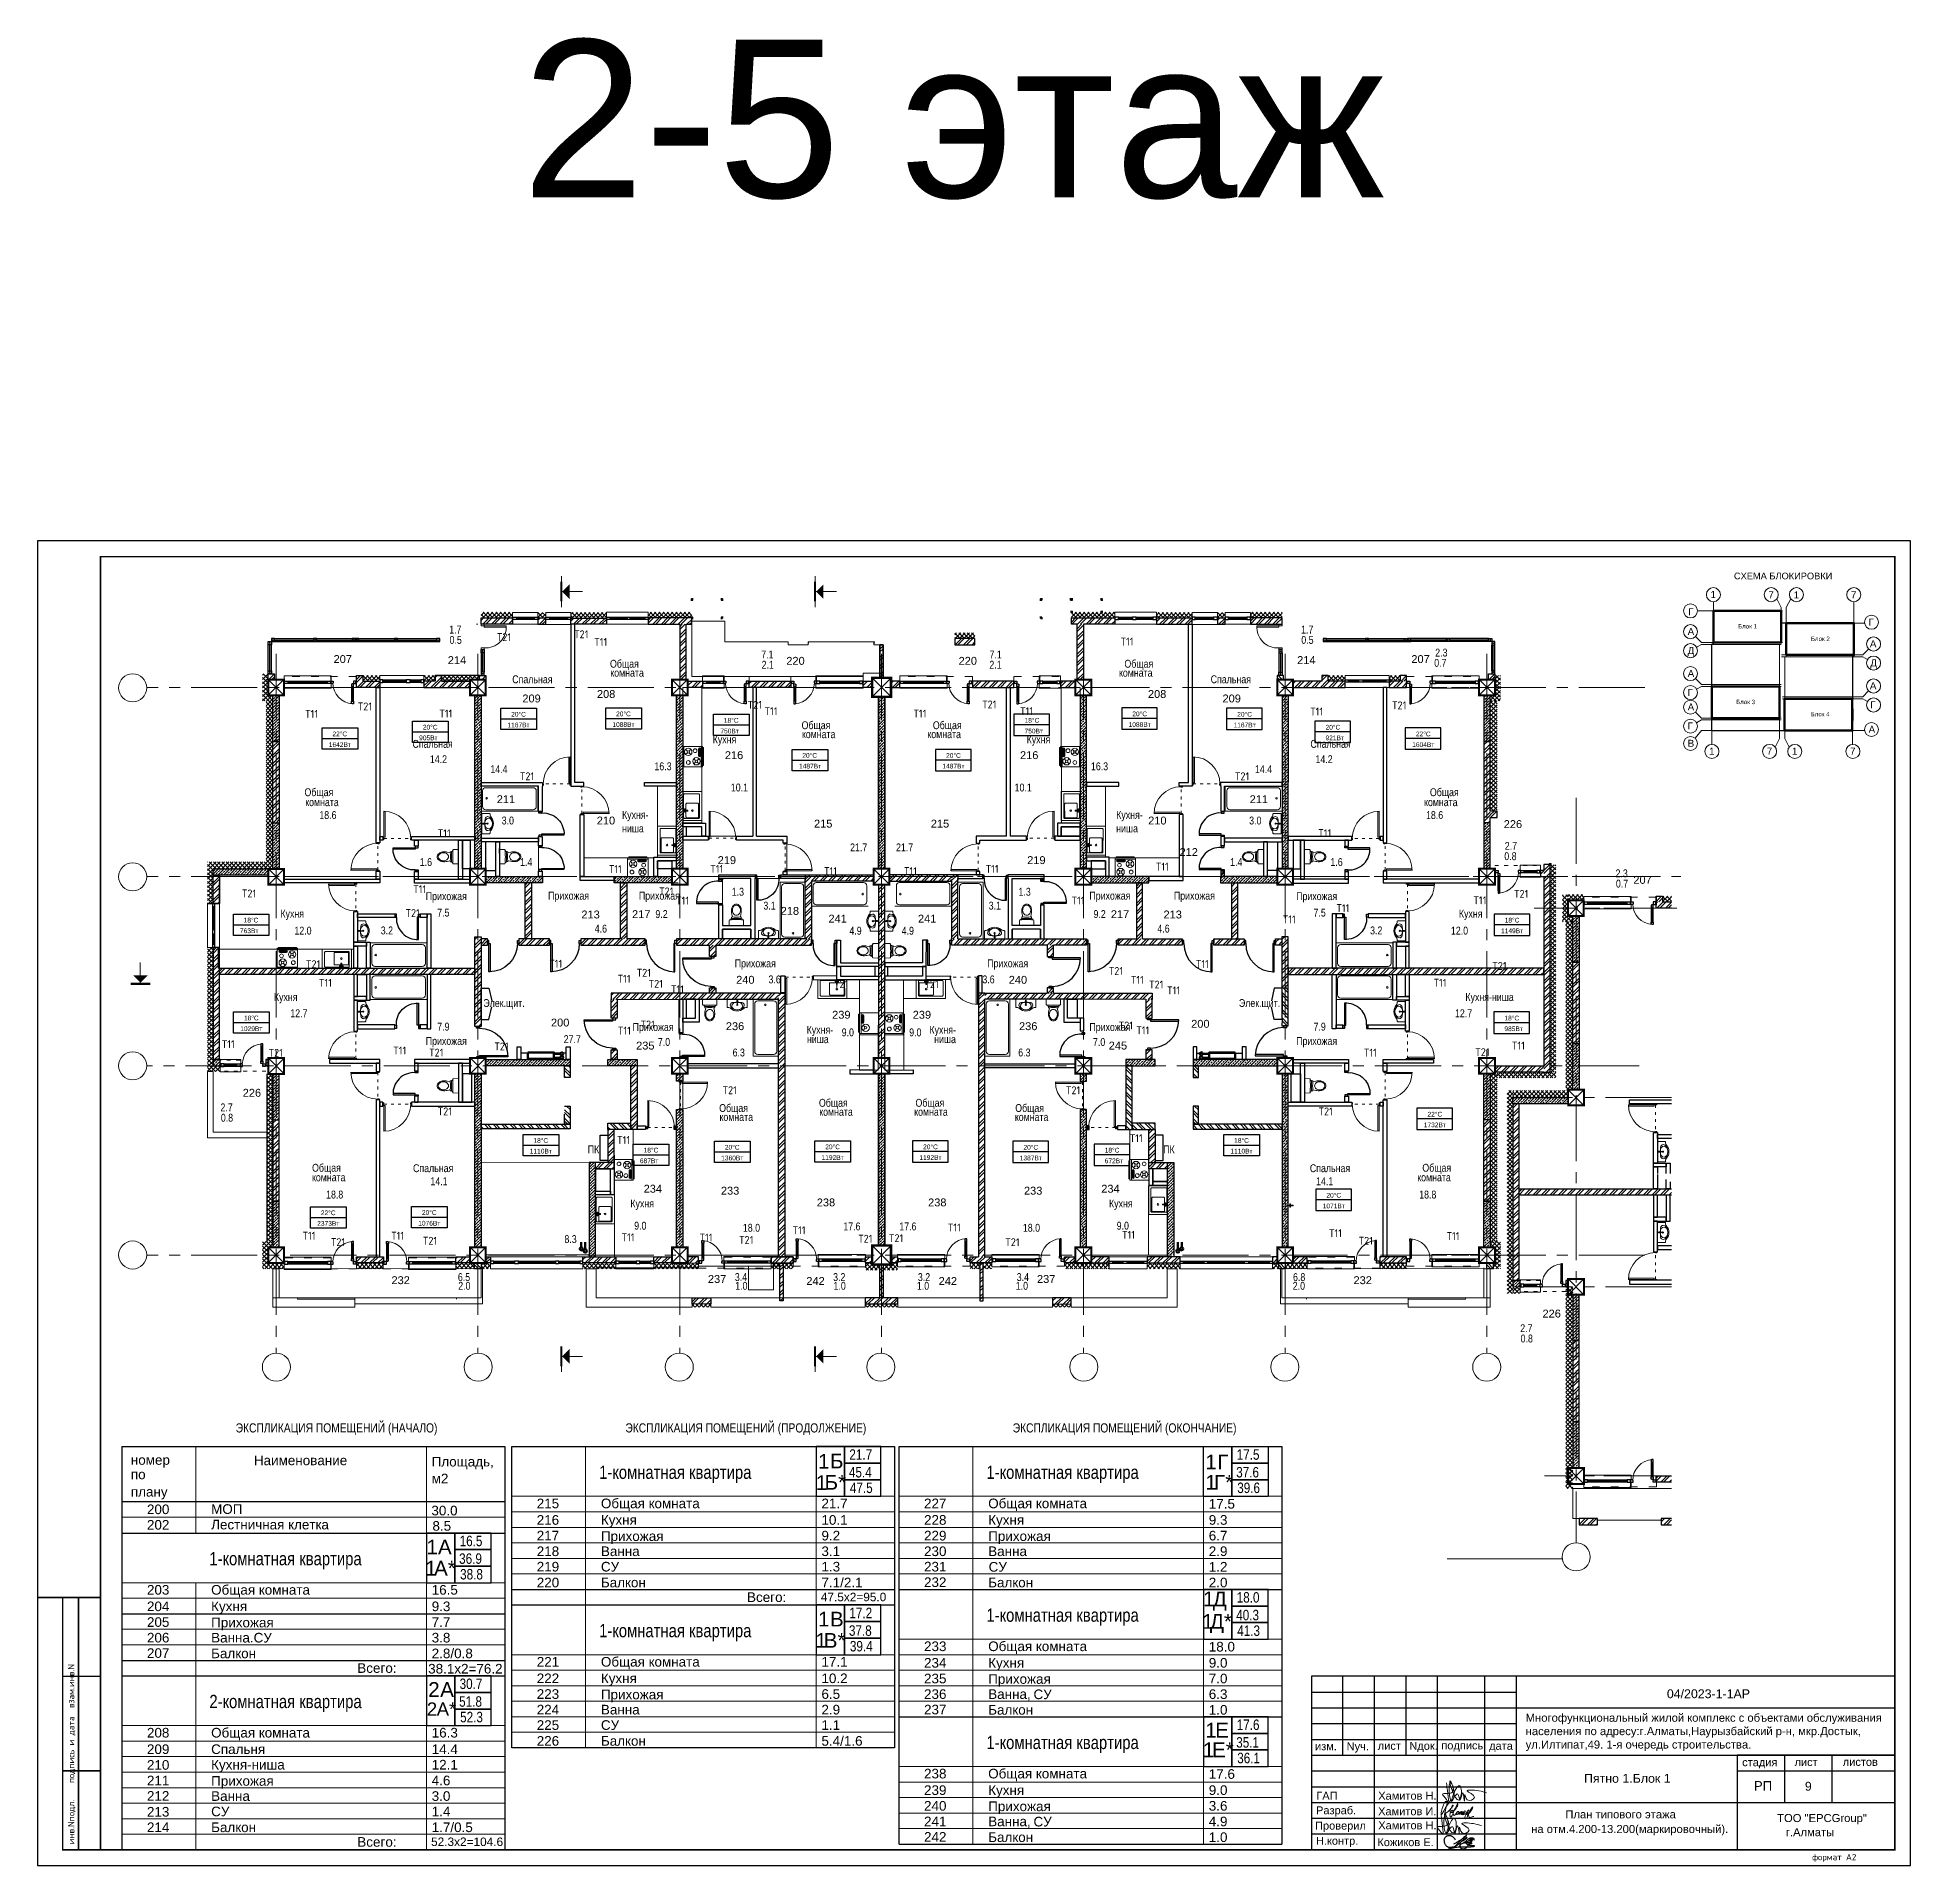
# Model space of a CAD drawing. Header units: millimetres. Extents: x -7566 to 51834, y -19356 to 38606.
import ezdxf

# ---------------------------------------------------------------- set-up
doc = ezdxf.new("R2010")
doc.units = ezdxf.units.MM
for name, pattern in [('ACAD_ISO03W100', [30, 12, -18]), ('CENTER2', [28.575, 19.05, -3.175, 3.175, -3.175]), ('STROT', [1.7, 0.5, -1.2])]:
    doc.linetypes.add(name, pattern=pattern)
for name, color, linetype, lineweight in [('++++обратка', 5, 'Continuous', 30), ('++ОВ Надписи', 7, 'Continuous', 20), ('000-ANNOTATION', 142, 'Continuous', 9), ('_floor', 7, 'Continuous', 15), ('SANTECHNIC', 144, 'Continuous', 9), ('STENA', 22, 'Continuous', 50), ('Вытяжка', 5, 'Continuous', 35), ('ЗАДАНИЕ ОТ ОВ', 5, 'Continuous', 100), ('Колонна', 15, 'Continuous', 30), ('Колонны', 7, 'Continuous', 30), ('Надпись', 7, 'Continuous', 9), ('окна', 150, 'Continuous', 20), ('оси', 6, 'STROT', 9), ('размеры2', 5, 'Continuous', 9), ('РП-АР_Площадь', 3, 'Continuous', 30), ('стена', 7, 'Continuous', 53), ('СТЕНЫ', 250, 'Continuous', 35), ('текст', 224, 'Continuous', 25), ('Штамп', 7, 'Continuous', 30), ('штрих', 252, 'Continuous', 9)]:
    doc.layers.add(name, color=color, linetype=linetype, lineweight=lineweight)
for name, color, linetype in [('DOORS', 27, 'Continuous'), ('okna_dveri', 191, 'Continuous'), ('TEXT-ANNOTATION', 150, 'Continuous'), ('ОТОПЛЕНИЕ ТЕСТ', 7, 'Continuous')]:
    doc.layers.add(name, color=color, linetype=linetype)
doc.layers.add('MY TEXT', color=7, linetype='Continuous', true_color=0x424242)
doc.layers.get('++++обратка').off()
doc.styles.add('A100', font='arial.ttf', dxfattribs={"width": 0.8, "height": 250})
doc.styles.add('arial', font='arial.ttf')
doc.styles.add('GOST Common_I', font='', dxfattribs={"height": 200})
doc.styles.add('GOST-2.304_Type-B', font='arial.ttf')
doc.styles.add('RomanS', font='romans.shx')
doc.styles.get("Standard").update_dxf_attribs({"font": 'arial.ttf'})
doc.styles.add('Standard2', font='arial.ttf')
doc.styles.add('style3', font='micross.ttf', dxfattribs={"width": 0.85, "height": 500})
doc.styles.add('стиль1', font='simplex.shx', dxfattribs={"width": 0.8})
doc.styles.get('GOST Common_I').set_extended_font_data('GOST Common')
doc.dimstyles.new('100 масштаб', dxfattribs={"dimscale": 0, "dimtxt": 250, "dimasz": 150, "dimexe": 100, "dimexo": 0, "dimgap": 120, "dimtad": 1, "dimdec": 0, "dimtxsty": 'стиль1', "dimblk": 'ARCHTICK', "dimcen": 200, "dimdle": 100, "dimadec": 1, "dimazin": 0, "dimtfac": 1, "dimtdec": 0, "dimtmove": 1, "dimatfit": 3, "dimfxl": 100, "dimtfill": 1, "dimarcsym": 0})
pattern_1 = [(90, (-1168187.18, 36174.25), (-174.625, 1e-14), [127, -47.625]), (180, (-1168187.18, 36174.25), (-2e-14, -174.625), [127, -47.625])]
pattern_2 = [(90, (-1353569.5, 768155.06), (-174.625, 1e-14), [127, -47.625]), (180, (-1353569.5, 768155.06), (-2e-14, -174.625), [127, -47.625])]
pattern_3 = [(225, (-1419257.2, 495005.17), (89.802561, -89.802561), []), (225, (-1419347.01, 495005.17), (89.802561, -89.802561), [63.5, -31.75])]
pattern_4 = [(225, (-1510040.49, 450459.71), (89.802561, -89.802561), []), (225, (-1510130.3, 450459.71), (89.802561, -89.802561), [63.5, -31.75])]
pattern_5 = [(45, (-1439001.53, 662289.25), (-67.351921, 67.351921), []), (135, (-1439001.53, 662289.25), (-67.351921, -67.351921), [])]
pattern_6 = [(45, (-1168187.17, 40439.9), (-134.70384, 134.70384), []), (45, (-1168097.37, 40439.9), (-134.70384, 134.70384), [])]
pattern_7 = [(45, (-2817606.97, 1191562.8), (-134.703842, 134.703842), []), (45, (-2817517.17, 1191562.8), (-134.703842, 134.703842), [])]
pattern_8 = [(45, (-1440555.53, 662290.04), (-67.351921, 67.351921), []), (135, (-1440555.53, 662290.04), (-67.351921, -67.351921), [])]
pattern_9 = [(45, (-2079302.39, 508865.32), (-134.703842, 134.703842), []), (45, (-2079212.59, 508865.32), (-134.703842, 134.703842), [])]
pattern_10 = [(45, (-1416031.7, 495005.17), (-134.70384, 134.70384), []), (45, (-1415941.9, 495005.17), (-134.70384, 134.70384), [])]
pattern_11 = [(45, (-1414491.97, 495005.17), (-134.70384, 134.70384), []), (45, (-1414402.16, 495005.17), (-134.70384, 134.70384), [])]
pattern_12 = [(45, (-2772277.76, 1163693.31), (-134.703842, 134.703842), []), (45, (-2772187.96, 1163693.31), (-134.703842, 134.703842), [])]
pattern_13 = [(45, (-1412568.81, 493286.38), (-134.70384, 134.70384), []), (45, (-1412479.01, 493286.38), (-134.70384, 134.70384), [])]
pattern_14 = [(45, (-2777586.43, 1165091.74), (-134.703842, 134.703842), []), (45, (-2777496.63, 1165091.74), (-134.703842, 134.703842), [])]
pattern_15 = [(45, (-1417771.86, 487908.2), (-134.70384, 134.70384), []), (45, (-1417682.06, 487908.2), (-134.70384, 134.70384), [])]
pattern_16 = [(225, (-1328818.41, -1484561.65), (89.802561, -89.802561), []), (225, (-1328908.22, -1484561.65), (89.802561, -89.802561), [63.5, -31.75])]
pattern_17 = [(45, (-1410203.5, 493286.4), (-134.70384, 134.70384), []), (45, (-1410113.7, 493286.4), (-134.70384, 134.70384), [])]
pattern_18 = [(45, (-1413432.72, 493285.9), (-134.70384, 134.70384), []), (45, (-1413342.92, 493285.9), (-134.70384, 134.70384), [])]
pattern_19 = [(225, (-1419257.58, 495105.17), (89.802561, -89.802561), []), (225, (-1419347.38, 495105.17), (89.802561, -89.802561), [63.5, -31.75])]
pattern_20 = [(45, (-1407378.5, 497035.34), (-134.70384, 134.70384), []), (45, (-1407288.7, 497035.34), (-134.70384, 134.70384), [])]
pattern_21 = [(45, (-2772228.85, 1156882.68), (-134.703842, 134.703842), []), (45, (-2772139.04, 1156882.68), (-134.703842, 134.703842), [])]
pattern_22 = [(225, (-2079302.39, 508865.32), (89.802561, -89.802561), []), (225, (-2079392.19, 508865.32), (89.802561, -89.802561), [63.5, -31.75])]
pattern_23 = [(45, (-2079402.39, 508865.52), (-134.703842, 134.703842), []), (45, (-2079312.59, 508865.52), (-134.703842, 134.703842), [])]
pattern_24 = [(45, (-1440606.53, 662290.04), (-67.351921, 67.351921), []), (135, (-1440606.53, 662290.04), (-67.351921, -67.351921), [])]
pattern_25 = [(45, (-1168187.17, 40439.89), (-67.351921, 67.351921), []), (135, (-1168187.17, 40439.89), (-67.351921, -67.351921), [])]
pattern_26 = [(135, (-805786.16, -126872.13), (-67.351921, -67.351921), []), (225, (-805786.16, -126872.13), (67.351921, -67.351921), [])]
pattern_27 = [(225, (-1419257.2, 490964.73), (89.802561, -89.802561), []), (225, (-1419347.01, 490964.73), (89.802561, -89.802561), [63.5, -31.75])]
pattern_28 = [(135, (-805936.16, -126542.74), (-67.351921, -67.351921), []), (225, (-805936.16, -126542.74), (67.351921, -67.351921), [])]
pattern_29 = [(225, (-19341.71, 514723.63), (67.351921, -67.351921), []), (315, (-19341.71, 514723.63), (67.351921, 67.351921), [])]
pattern_30 = [(45, (-1425857.13, 495104.38), (-134.70384, 134.70384), []), (45, (-1425767.33, 495104.38), (-134.70384, 134.70384), [])]
pattern_31 = [(45, (-2788306.87, 1170964.3), (-134.703842, 134.703842), []), (45, (-2788217.07, 1170964.3), (-134.703842, 134.703842), [])]
pattern_32 = [(45, (-1510040.5, 450459.71), (-134.70384, 134.70384), []), (45, (-1509950.7, 450459.71), (-134.70384, 134.70384), [])]
pattern_33 = [(90, (-1353568.87, 768155.06), (-174.625, 1e-14), [127, -47.625]), (180, (-1353568.87, 768155.06), (-2e-14, -174.625), [127, -47.625])]
pattern_34 = [(45, (-2788306.24, 1170964.3), (-134.703842, 134.703842), []), (45, (-2788216.44, 1170964.3), (-134.703842, 134.703842), [])]
pattern_35 = [(225, (-1419256.58, 490964.73), (89.802561, -89.802561), []), (225, (-1419346.38, 490964.73), (89.802561, -89.802561), [63.5, -31.75])]
pattern_36 = [(225, (-1419256.58, 495005.17), (89.802561, -89.802561), []), (225, (-1419346.38, 495005.17), (89.802561, -89.802561), [63.5, -31.75])]
pattern_37 = [(45, (-1220327.73, 353846.41), (-134.70384, 134.70384), []), (45, (-1220237.93, 353846.41), (-134.70384, 134.70384), [])]
pattern_38 = [(315, (-132355.99, 2628721.97), (134.703842, 134.703842), []), (315, (-132355.99, 2628632.17), (134.703842, 134.703842), [])]
pattern_39 = [(45, (-2777685.33, 1161563.49), (-134.703842, 134.703842), []), (45, (-2777595.53, 1161563.49), (-134.703842, 134.703842), [])]
pattern_40 = [(45, (-2777586.47, 1164002.04), (-134.703842, 134.703842), []), (45, (-2777496.67, 1164002.04), (-134.703842, 134.703842), [])]
pattern_41 = [(90, (-1312349.06, 761154.36), (-174.625, 1e-14), [127, -47.625]), (180, (-1312349.06, 761154.36), (-2e-14, -174.625), [127, -47.625])]
pattern_42 = [(45, (-2747086.43, 1163963.6), (-134.703842, 134.703842), []), (45, (-2746996.63, 1163963.6), (-134.703842, 134.703842), [])]
pattern_43 = [(45, (-2038081.95, 501864.63), (-134.703842, 134.703842), []), (45, (-2037992.15, 501864.63), (-134.703842, 134.703842), [])]
pattern_44 = [(225, (-1378036.77, 483964.03), (89.802561, -89.802561), []), (225, (-1378126.57, 483964.03), (89.802561, -89.802561), [63.5, -31.75])]
pattern_45 = [(135, (-764565.73, -133872.83), (-67.351921, -67.351921), []), (225, (-764565.73, -133872.83), (67.351921, -67.351921), [])]
pattern_46 = [(225, (-1378036.77, 488004.48), (89.802561, -89.802561), []), (225, (-1378126.57, 488004.48), (89.802561, -89.802561), [63.5, -31.75])]
pattern_47 = [(225, (4396.15, 495973.2), (67.351921, -67.351921), []), (315, (4396.15, 495973.2), (67.351921, 67.351921), [])]
pattern_48 = [(225, (-1168187.17, 40439.9), (134.70384, -134.70384), []), (225, (-1168276.97, 40439.9), (134.70384, -134.70384), [])]
pattern_49 = [(135, (-1168187.17, 40439.89), (-67.351921, -67.351921), []), (225, (-1168187.17, 40439.89), (67.351921, -67.351921), [])]
pattern_50 = [(45, (-1168187.17, 40440.97), (-67.351921, 67.351921), []), (135, (-1168187.17, 40440.97), (-67.351921, -67.351921), [])]
pattern_51 = [(45, (-1169347.81, 40439.92), (-134.70384, 134.70384), []), (45, (-1169258.01, 40439.92), (-134.70384, 134.70384), [])]
pattern_52 = [(135, (-1169347.81, 40439.92), (-67.351921, -67.351921), []), (225, (-1169347.81, 40439.92), (67.351921, -67.351921), [])]
pattern_53 = [(45, (-1411516.37, 495005.17), (-134.70384, 134.70384), []), (45, (-1411426.57, 495005.17), (-134.70384, 134.70384), [])]
pattern_54 = [(45, (-2771427.21, 1167284.22), (-134.703842, 134.703842), []), (45, (-2771337.41, 1167284.22), (-134.703842, 134.703842), [])]
pattern_55 = [(45, (-1402477.77, 494964.37), (-134.70384, 134.70384), []), (45, (-1402387.96, 494964.37), (-134.70384, 134.70384), [])]
pattern_56 = [(45, (-2774064.06, 1165214.03), (-134.703842, 134.703842), []), (45, (-2773974.25, 1165214.03), (-134.703842, 134.703842), [])]
pattern_57 = [(45, (-2774064.18, 1166572.17), (-134.703842, 134.703842), []), (45, (-2773974.38, 1166572.17), (-134.703842, 134.703842), [])]
pattern_58 = [(45, (-1414831.7, 495005.17), (-134.70384, 134.70384), []), (45, (-1414741.9, 495005.17), (-134.70384, 134.70384), [])]
pattern_59 = [(45, (-2780307, 1169537.46), (-134.703842, 134.703842), []), (45, (-2780217.2, 1169537.46), (-134.703842, 134.703842), [])]

msp = doc.modelspace()

# ---------------------------------------------------------------- texts
at = {"layer": '++ОВ Надписи', "ltscale": 5, "char_height": 250, "width": 2075.75, "attachment_point": 8, "line_spacing_factor": 1.022761, "style": 'GOST Common_I'}
for s, insert in [('Т21', (7231, 19468)), ('Т21', (9682, 19558)), ('Т11', (10300, 19314)), ('Т11', (26988, 19325)), ('Т11', (1128, 17032)), ('Т21', (2821, 17270)), ('Т11', (5387, 17043)), ('Т21', (15186, 17320)), ('Т11', (15700, 17121)), ('Т11', (20420, 17043)), ('Т21', (22621, 17332)), ('Т11', (23802, 17121)), ('Т11', (33001, 17106)), ('Т21', (35620, 17304)), ('Т21', (7961, 15056)), ('Т21', (30638, 15055)), ('Т11', (5335, 13246)), ('Т11', (33260, 13253)), ('Т11', (10763, 12113)), ('Т11', (13975, 12118)), ('Т11', (17585, 12049)), ('Т11', (20120, 12049)), ('Т11', (22712, 12118)), ('Т11', (28107, 12190)), ('Т21', (-854, 11341)), ('Т11', (4556, 11476)), ('Т21', (12377, 11406)), ('Т11', (12894, 11113)), ('Т11', (25436, 11114)), ('Т11', (38178, 11123)), ('Т21', (39488, 11327)), ('Т21', (4334, 10718)), ('Т11', (32135, 10517)), ('Т11', (33833, 10875)), ('Т21', (1178, 9099)), ('Т11', (8872, 9112)), ('Т21', (11665, 8827)), ('Т21', (26638, 8883)), ('Т11', (29376, 9103)), ('Т21', (38800, 9042)), ('Т11', (1569, 8507)), ('Т11', (11039, 8636)), ('Т21', (12044, 8474)), ('Т11', (12733, 8301)), ('Т21', (17925, 8470)), ('Т21', (20792, 8469)), ('Т11', (27315, 8599)), ('Т21', (27915, 8452)), ('Т11', (28464, 8267)), ('Т11', (36916, 8509)), ('Т11', (11051, 6990)), ('Т21', (11787, 7186)), ('Т21', (26951, 7152)), ('Т11', (27490, 7001)), ('Т11', (-1514, 6561)), ('Т21', (-9, 6286)), ('Т11', (3925, 6358)), ('Т21', (5083, 6295)), ('Т21', (7152, 6489)), ('Т11', (34706, 6291)), ('Т21', (38259, 6307)), ('Т11', (39401, 6515)), ('Т21', (14389, 5101)), ('Т21', (25279, 5100)), ('Т21', (5355, 4431)), ('Т21', (33288, 4429)), ('Т11', (11023, 3523)), ('Т11', (27280, 3579)), ('Т11', (1048, 488)), ('Т11', (3857, 488)), ('Т11', (11163, 438)), ('Т11', (13639, 431)), ('Т21', (14913, 353)), ('Т11', (16589, 661)), ('Т21', (18689, 393)), ('Т21', (19665, 409)), ('Т11', (21512, 748)), ('Т11', (27036, 517)), ('Т11', (33600, 567)), ('Т11', (37328, 477)), ('Т21', (1966, 285)), ('Т21', (4885, 329)), ('Т21', (23355, 282)), ('Т21', (34560, 328))]:
    msp.add_mtext(s, dxfattribs=dict(at, insert=insert))
for s, height, style, p in [('2-5 этаж', 5000, 'GOST-2.304_Type-B', (7798, 33532)), ('номер ', 305.2, 'GOST-2.304_Type-B', (-4605, -6649)), ('Наименование', 305.24, 'GOST-2.304_Type-B', (-703, -6663)), ('Площадь,', 305.2, 'GOST-2.304_Type-B', (4936, -6703)), ('по ', 305.2, 'GOST-2.304_Type-B', (-4605, -7107)), ('м2', 305.2, 'GOST-2.304_Type-B', (4936, -7237)), ('плану', 305.2, 'GOST-2.304_Type-B', (-4605, -7658)), ('215', 305.2, 'GOST-2.304_Type-B', (8267, -8027)), ('Общая комната', 305.24, 'GOST-2.304_Type-B', (10302, -8027)), ('21.7', 305.2, 'GOST-2.304_Type-B', (17296, -8027)), ('227', 305.2, 'GOST-2.304_Type-B', (20549, -8027)), ('Общая комната', 305.24, 'GOST-2.304_Type-B', (22584, -8027)), ('200', 305.2, 'GOST-2.304_Type-B', (-4094, -8214)), ('МОП', 305.2, 'GOST-2.304_Type-B', (-2059, -8206)), ('30.0', 305.2, 'GOST-2.304_Type-B', (4926, -8254)), ('216', 305.2, 'GOST-2.304_Type-B', (8267, -8551)), ('Кухня', 305.2, 'GOST-2.304_Type-B', (10302, -8551)), ('10.1', 305.2, 'GOST-2.304_Type-B', (17296, -8551)), ('228', 305.2, 'GOST-2.304_Type-B', (20549, -8551)), ('Кухня', 305.2, 'GOST-2.304_Type-B', (22584, -8551)), ('9.3', 305.2, 'GOST-2.304_Type-B', (29579, -8551)), ('17.5', 305.2, 'GOST-2.304_Type-B', (29579, -8040)), ('202', 305.2, 'GOST-2.304_Type-B', (-4094, -8706)), ('Лестничная клетка', 305.24, 'GOST-2.304_Type-B', (-2059, -8698)), ('8.5', 305.2, 'GOST-2.304_Type-B', (4960, -8740)), ('217', 305.2, 'GOST-2.304_Type-B', (8267, -9049)), ('Прихожая', 305.2, 'GOST-2.304_Type-B', (10302, -9065)), ('9.2', 305.2, 'GOST-2.304_Type-B', (17296, -9049)), ('229', 305.2, 'GOST-2.304_Type-B', (20549, -9049)), ('Прихожая', 305.2, 'GOST-2.304_Type-B', (22584, -9065)), ('6.7', 305.2, 'GOST-2.304_Type-B', (29579, -9049)), ('218', 305.2, 'GOST-2.304_Type-B', (8267, -9544)), ('Ванна', 305.2, 'GOST-2.304_Type-B', (10302, -9544)), ('3.1', 305.2, 'GOST-2.304_Type-B', (17296, -9544)), ('230', 305.2, 'GOST-2.304_Type-B', (20549, -9544)), ('Ванна', 305.2, 'GOST-2.304_Type-B', (22584, -9544)), ('2.9', 305.2, 'GOST-2.304_Type-B', (29579, -9544)), ('219', 305.2, 'GOST-2.304_Type-B', (8267, -10033)), ('СУ', 305.2, 'GOST-2.304_Type-B', (10302, -10033)), ('1.3', 305.2, 'GOST-2.304_Type-B', (17296, -10033)), ('231', 305.2, 'GOST-2.304_Type-B', (20549, -10033)), ('СУ', 305.2, 'GOST-2.304_Type-B', (22598, -10039)), ('1.2', 305.2, 'GOST-2.304_Type-B', (29579, -10036)), ('203', 305.2, 'GOST-2.304_Type-B', (-4094, -10767)), ('Общая комната', 305.24, 'GOST-2.304_Type-B', (-2059, -10767)), ('16.5', 305.2, 'GOST-2.304_Type-B', (4936, -10767)), ('220', 305.2, 'GOST-2.304_Type-B', (8267, -10535)), ('Балкон', 305.2, 'GOST-2.304_Type-B', (10302, -10535)), ('7.1/2.1', 305.2, 'GOST-2.304_Type-B', (17296, -10535)), ('232', 305.2, 'GOST-2.304_Type-B', (20549, -10525)), ('Балкон', 305.2, 'GOST-2.304_Type-B', (22584, -10535)), ('2.0', 305.2, 'GOST-2.304_Type-B', (29579, -10535)), ('204', 305.2, 'GOST-2.304_Type-B', (-4094, -11291)), ('Кухня', 305.2, 'GOST-2.304_Type-B', (-2059, -11291)), ('9.3', 305.2, 'GOST-2.304_Type-B', (4936, -11291)), ('Всего:', 305.2, 'GOST-2.304_Type-B', (14936, -10999)), ('47.5х2=95.0', 268.61, 'GOST-2.304_Type-B', (17276, -10976)), ('205', 305.2, 'GOST-2.304_Type-B', (-4094, -11789)), ('Прихожая', 305.2, 'GOST-2.304_Type-B', (-2059, -11804)), ('7.7', 305.2, 'GOST-2.304_Type-B', (4936, -11789)), ('206', 305.2, 'GOST-2.304_Type-B', (-4094, -12284)), ('207', 305.2, 'GOST-2.304_Type-B', (-4094, -12773)), ('Ванна.СУ', 305.2, 'GOST-2.304_Type-B', (-2059, -12284)), ('3.8', 305.2, 'GOST-2.304_Type-B', (4936, -12284)), ('2.8/0.8', 305.2, 'GOST-2.304_Type-B', (4936, -12783)), ('233', 305.2, 'GOST-2.304_Type-B', (20549, -12557)), ('Общая комната', 305.24, 'GOST-2.304_Type-B', (22584, -12557)), ('18.0', 305.2, 'GOST-2.304_Type-B', (29579, -12570)), ('Балкон', 305.2, 'GOST-2.304_Type-B', (-2059, -12783)), ('Всего:', 305.2, 'GOST-2.304_Type-B', (2576, -13247)), ('38.1х2=76.2', 305.24, 'GOST-2.304_Type-B', (4824, -13268)), ('221', 305.2, 'GOST-2.304_Type-B', (8267, -13049)), ('Общая комната', 305.24, 'GOST-2.304_Type-B', (10302, -13049)), ('17.1', 305.2, 'GOST-2.304_Type-B', (17296, -13049)), ('234', 305.2, 'GOST-2.304_Type-B', (20549, -13081)), ('Кухня', 305.2, 'GOST-2.304_Type-B', (22584, -13081)), ('9.0', 305.2, 'GOST-2.304_Type-B', (29579, -13081)), ('222', 305.2, 'GOST-2.304_Type-B', (8267, -13573)), ('Кухня', 305.2, 'GOST-2.304_Type-B', (10302, -13573)), ('10.2', 305.2, 'GOST-2.304_Type-B', (17296, -13573)), ('235', 305.2, 'GOST-2.304_Type-B', (20549, -13579)), ('Прихожая', 305.2, 'GOST-2.304_Type-B', (22584, -13594)), ('7.0', 305.2, 'GOST-2.304_Type-B', (29579, -13579)), ('223', 305.2, 'GOST-2.304_Type-B', (8267, -14071)), ('224', 305.2, 'GOST-2.304_Type-B', (8267, -14566)), ('Прихожая', 305.2, 'GOST-2.304_Type-B', (10302, -14086)), ('6.5', 305.2, 'GOST-2.304_Type-B', (17296, -14071)), ('2.9', 305.2, 'GOST-2.304_Type-B', (17296, -14566)), ('236', 305.2, 'GOST-2.304_Type-B', (20549, -14074)), ('237', 305.2, 'GOST-2.304_Type-B', (20549, -14563)), ('Ванна,', 305.2, 'GOST-2.304_Type-B', (22584, -14074)), ('СУ', 305.2, 'GOST-2.304_Type-B', (24020, -14080)), ('6.3', 305.2, 'GOST-2.304_Type-B', (29579, -14074)), ('225', 305.2, 'GOST-2.304_Type-B', (8267, -15055)), ('СУ', 305.2, 'GOST-2.304_Type-B', (10302, -15055)), ('Ванна', 305.2, 'GOST-2.304_Type-B', (10302, -14566)), ('1.1', 305.2, 'GOST-2.304_Type-B', (17296, -15055)), ('Балкон', 305.2, 'GOST-2.304_Type-B', (22584, -14572)), ('1.0', 305.2, 'GOST-2.304_Type-B', (29579, -14572)), ('208', 305.2, 'GOST-2.304_Type-B', (-4094, -15297)), ('Общая комната', 305.24, 'GOST-2.304_Type-B', (-2059, -15297)), ('16.3', 305.2, 'GOST-2.304_Type-B', (4936, -15297)), ('226', 305.2, 'GOST-2.304_Type-B', (8267, -15557)), ('Балкон', 305.2, 'GOST-2.304_Type-B', (10302, -15557)), ('5.4/1.6', 305.2, 'GOST-2.304_Type-B', (17296, -15557)), ('209', 305.2, 'GOST-2.304_Type-B', (-4094, -15820)), ('210', 305.2, 'GOST-2.304_Type-B', (-4094, -16319)), ('Спальня', 305.2, 'GOST-2.304_Type-B', (-2059, -15820)), ('Кухня-ниша', 305.2, 'GOST-2.304_Type-B', (-2059, -16312)), ('14.4', 305.2, 'GOST-2.304_Type-B', (4936, -15820)), ('12.1', 305.2, 'GOST-2.304_Type-B', (4936, -16312)), ('211', 305.2, 'GOST-2.304_Type-B', (-4094, -16813)), ('Прихожая', 305.2, 'GOST-2.304_Type-B', (-2059, -16826)), ('4.6', 305.2, 'GOST-2.304_Type-B', (4936, -16811)), ('238', 305.2, 'GOST-2.304_Type-B', (20549, -16594)), ('Общая комната', 305.24, 'GOST-2.304_Type-B', (22584, -16594)), ('17.6', 305.2, 'GOST-2.304_Type-B', (29579, -16607)), ('Пятно 1.Блок 1', 280.5, 'GOST-2.304_Type-B', (41480, -16732)), ('212', 305.2, 'GOST-2.304_Type-B', (-4094, -17302)), ('Ванна', 305.2, 'GOST-2.304_Type-B', (-2059, -17306)), ('3.0', 305.2, 'GOST-2.304_Type-B', (4936, -17306)), ('239', 305.2, 'GOST-2.304_Type-B', (20549, -17118)), ('Кухня', 305.2, 'GOST-2.304_Type-B', (22584, -17118)), ('9.0', 305.2, 'GOST-2.304_Type-B', (29579, -17118)), ('9', 280, 'GOST-2.304_Type-B', (48483, -16982)), ('213', 305.2, 'GOST-2.304_Type-B', (-4094, -17804)), ('СУ', 305.2, 'GOST-2.304_Type-B', (-2059, -17794)), ('1.4', 305.2, 'GOST-2.304_Type-B', (4936, -17794)), ('240', 305.2, 'GOST-2.304_Type-B', (20549, -17616)), ('241', 305.2, 'GOST-2.304_Type-B', (20549, -18111)), ('Прихожая', 305.2, 'GOST-2.304_Type-B', (22584, -17631)), ('Ванна,', 305.2, 'GOST-2.304_Type-B', (22584, -18111)), ('СУ', 305.2, 'GOST-2.304_Type-B', (24020, -18117)), ('4.9', 305.2, 'GOST-2.304_Type-B', (29579, -18111)), ('3.6', 305.2, 'GOST-2.304_Type-B', (29579, -17616)), ('План типового этажа ', 255, 'GOST-2.304_Type-B', (40887, -17860)), ('214', 305.2, 'GOST-2.304_Type-B', (-4094, -18296)), ('Балкон', 305.2, 'GOST-2.304_Type-B', (-2059, -18296)), ('1.7/0.5', 305.2, 'GOST-2.304_Type-B', (4936, -18296)), ('242', 305.2, 'GOST-2.304_Type-B', (20549, -18600)), ('Балкон', 305.2, 'GOST-2.304_Type-B', (22584, -18610)), ('1.0', 305.2, 'GOST-2.304_Type-B', (29579, -18610)), ('на отм.4.200-13.200(маркировочный).', 255, 'GOST-2.304_Type-B', (39802, -18326)), ('Всего:', 305.2, 'GOST-2.304_Type-B', (2576, -18760)), ('52.3х2=104.6', 268.61, 'GOST-2.304_Type-B', (4916, -18737)), ('формат А2', 200, 'RomanS', (48715, -19189))]:
    msp.add_text(s, height=height, dxfattribs=dict(style=style)).set_placement(p)
at = {"color": 1, "style": 'style3'}
for s, height, p in [('1', 468, (17186, -6776)), ('Б', 468, (17566, -6764)), ('1', 468, (29469, -6793)), ('Г', 468, (29848, -6793)), ('1', 468, (17116, -7450)), ('Б*', 468.2, (17394, -7438)), ('1', 468, (29469, -7440)), ('Г*', 468.2, (29745, -7440)), ('1', 468, (4770, -9492)), ('А', 468, (5134, -9492)), ('1', 468, (4730, -10163)), ('А*', 468.2, (5009, -10163)), ('1', 468, (29396, -11136)), ('Д', 468, (29708, -11136)), ('1', 468, (17186, -11777)), ('В', 468, (17566, -11777)), ('1', 468, (29364, -11851)), ('Д*', 468.2, (29616, -11851)), ('1', 468, (17105, -12451)), ('В*', 468.2, (17368, -12451)), ('2', 468, (4826, -14009)), ('А', 468, (5205, -14009)), ('2', 421, (4781, -14606)), ('А*', 421.3, (5094, -14606)), ('1', 468, (29469, -15298)), ('Е', 468, (29781, -15298)), ('1', 468, (29391, -15922)), ('Е*', 468.2, (29681, -15922))]:
    msp.add_text(s, height=height, rotation=0.00011, dxfattribs=at).set_placement(p)
at = {"style": 'RomanS'}
msp.add_text('инв.Nподл.    подпись и дата  взам.инв.N', height=200, rotation=90, dxfattribs=at).set_placement((-6397, -18688))
at = {"layer": 'TEXT-ANNOTATION', "color": 7, "style": 'A100', "width": 0.8}
for s, height, p in [('ЭКСПЛИКАЦИЯ ПОМЕЩЕНИЙ (НАЧАЛО)', 290.78, (-1280, -5625)), ('ЭКСПЛИКАЦИЯ ПОМЕЩЕНИЙ (ПРОДОЛЖЕНИЕ)', 290.78, (11080, -5625)), ('ЭКСПЛИКАЦИЯ ПОМЕЩЕНИЙ (ОКОНЧАНИЕ)', 290.78, (23363, -5625)), ('1-комнатная квартира', 420.69, (10245, -7096)), ('1-комнатная квартира', 420.69, (22528, -7096)), ('1-комнатная квартира', 420.69, (-2115, -9836)), ('1-комнатная квартира', 420.69, (22528, -11626)), ('1-комнатная квартира', 420.69, (10245, -12118)), ('2-комнатная квартира', 420.69, (-2115, -14365)), ('1-комнатная квартира', 420.69, (22528, -15663))]:
    msp.add_text(s, height=height, rotation=359.99989, dxfattribs=at).set_placement(p)
at = {"layer": 'TEXT-ANNOTATION', "color": 5, "style": 'A100', "width": 0.8}
for s, p in [('21.7', (18181, -6491)), ('17.5', (30464, -6491)), ('45.4', (18167, -7052)), ('37.6', (30449, -7052)), ('16.5', (5821, -9231)), ('36.9', (5806, -9791)), ('18.0', (30464, -11020)), ('17.2', (18181, -11513)), ('40.3', (30449, -11581)), ('37.8', (18167, -12073)), ('30.7', (5821, -13760)), ('51.8', (5806, -14321)), ('17.6', (30464, -15058)), ('35.1', (30449, -15618))]:
    msp.add_text(s, height=332.5, rotation=359.99989, dxfattribs=at).set_placement(p)
at = {"layer": 'TEXT-ANNOTATION', "color": 1, "style": 'A100', "width": 0.8}
for s, p in [('47.5', (18198, -7546)), ('39.6', (30481, -7546)), ('38.8', (5837, -10286)), ('41.3', (30481, -12076)), ('39.4', (18198, -12568)), ('52.3', (5837, -14815)), ('36.1', (30481, -16113))]:
    msp.add_text(s, height=332.5, rotation=359.99989, dxfattribs=at).set_placement(p)
at = {"layer": 'ОТОПЛЕНИЕ ТЕСТ', "char_height": 150, "attachment_point": 1}
for s, insert in [('20%%DС', (10783, 17234)), ('20%%DС', (4655, 16813)), ('20%%DС', (7455, 17221)), ('18%%DС', (14200, 17030)), ('22%%DС', (1788, 16599)), ('20%%DС', (16689, 15917)), ('18%%DС', (-1028, 10695)), ('18%%DС', (-1019, 7591)), ('18%%DС', (8162, 3709)), ('18%%DС', (30384, 3709)), ('1110Вт', (8045, 3370)), ('18%%DС', (11656, 3402)), ('20%%DС', (14233, 3492)), ('20%%DС', (17416, 3506)), ('1110Вт', (30267, 3370)), ('22%%DС', (1421, 1415)), ('20%%DС', (4626, 1424))]:
    msp.add_mtext_dynamic_manual_height_columns(s, width=1129.93, gutter_width=12.5, heights=[0], dxfattribs=dict(at, insert=insert))
at = {"layer": 'ОТОПЛЕНИЕ ТЕСТ', "char_height": 150, "attachment_point": 3, "rotation": 359.99486}
for s, insert in [('20%%DС', (27622, 17234)), ('18%%DС', (24204, 17029)), ('20%%DС', (30949, 17220)), ('20%%DС', (33750, 16811)), ('22%%DС', (36616, 16597)), ('20%%DС', (21716, 15916)), ('18%%DС', (39432, 10694)), ('18%%DС', (39423, 7589)), ('22%%DС', (36983, 4541)), ('20%%DС', (20987, 3506)), ('20%%DС', (24170, 3492)), ('18%%DС', (26747, 3401)), ('20%%DС', (33777, 1971))]:
    msp.add_mtext_dynamic_manual_height_columns(s, width=1129.93, gutter_width=12.5, heights=[0], dxfattribs=dict(at, insert=insert))
at = {"layer": 'ОТОПЛЕНИЕ ТЕСТ', "color": 1, "char_height": 150, "attachment_point": 1}
for s, insert in [('1167Вт', (7339, 16882)), ('1088Вт', (10666, 16896)), ('1642Вт', (1672, 16260)), ('905Вт', (4538, 16474)), ('763Вт', (-1145, 10357)), ('1029Вт', (-1136, 7252)), ('687Вт', (11539, 3063)), ('1360Вт', (14116, 3153)), ('1192Вт', (17299, 3167)), ('2373Вт', (1304, 1077)), ('1076Вт', (4509, 1085))]:
    msp.add_mtext_dynamic_manual_height_columns(s, width=1129.93, gutter_width=12.5, heights=[0], dxfattribs=dict(at, insert=insert))
at = {"layer": 'ОТОПЛЕНИЕ ТЕСТ', "color": 1, "char_height": 150, "attachment_point": 3, "rotation": 359.99486}
for s, insert in [('750Вт', (14676, 16691)), ('750Вт', (24321, 16690)), ('1088Вт', (27738, 16895)), ('1167Вт', (31066, 16881)), ('921Вт', (33866, 16473)), ('1604Вт', (36733, 16259)), ('1487Вт', (17286, 15578)), ('1487Вт', (21832, 15578)), ('1149Вт', (39549, 10355)), ('985Вт', (39540, 7250)), ('1732Вт', (37099, 4202)), ('1192Вт', (21104, 3167)), ('1387Вт', (24287, 3153)), ('672Вт', (26864, 3062)), ('1071Вт', (33894, 1632))]:
    msp.add_mtext_dynamic_manual_height_columns(s, width=1129.93, gutter_width=12.5, heights=[0], dxfattribs=dict(at, insert=insert))

# ---------------------------------------------------------------- blocks, each defined once
blk = doc.blocks.new('рварварав')
at = {"layer": 'штрих', "lineweight": 20, "ltscale": 20}
h = blk.add_hatch(color=244, dxfattribs=at)
h.dxf.hatch_style = 1
h.paths.add_polyline_path([(486237, -213060), (486221, -213060), (486221, -213092), (489530, -213092), (489530, -213096), (492641, -213096), (492641, -213056), (492629, -213056), (492629, -212616), (492641, -212616), (492641, -212096), (492629, -212096), (492629, -211656), (492641, -211656), (492641, -211616), (492637, -211616), (492637, -209675), (492701, -209675), (492701, -209635), (492689, -209635), (492689, -209195), (492701, -209195), (492701, -208676), (492689, -208675), (492689, -208235), (492701, -208235), (492701, -208195), (489403, -208195), (489403, -208116), (489391, -208116), (489391, -207676), (489403, -207676), (489403, -207636), (486291, -207636), (486291, -207676), (486303, -207676), (486303, -208117), (486291, -208117), (486291, -208636), (486303, -208637), (486303, -209077), (486291, -209077), (486291, -209160), (486221, -209160), (486221, -211056), (486218, -211056), (486217, -211096), (486230, -211096), (486230, -211537), (486218, -211537), (486218, -212056), (486229, -212056), (486229, -212496), (486218, -212496), (486218, -212536), (486221, -212536), (486221, -213060), (486238, -213060), (486238, -212536), (486245, -212536), (486245, -212016), (486242, -212016), (486242, -211576), (486245, -211576), (486245, -209184), (486315, -209184), (486315, -209117), (486319, -209117), (486319, -208597), (486315, -208597), (486315, -208157), (486320, -208157), (486320, -207676), (486331, -207676), (486331, -207660), (489375, -207660), (489375, -208116), (489379, -208116), (489379, -208219), (492673, -208219), (492673, -208715), (492677, -208715), (492677, -209155), (492672, -209155), (492672, -209651), (492613, -209651), (492613, -212136), (492617, -212136), (492617, -212616), (492613, -212616), (492613, -213072), (489530, -213072), (489530, -213068), (486253, -213068), (486253, -213060)])
at = {"layer": 'оси', "linetype": 'ByBlock', "lineweight": 9, "ltscale": 100}
for p, q in [((489187, -207114), (489383, -207500)), ((489819, -207114), (489609, -207500)), ((485768, -209096), (485500, -208825)), ((485768, -209176), (485552, -209301)), ((493077, -209655), (493345, -209384)), ((493077, -209735), (493293, -209860)), ((485768, -210996), (485500, -210725)), ((485768, -211076), (485552, -211201)), ((493077, -211556), (493345, -211285)), ((493077, -211636), (493293, -211761)), ((485768, -212516), (485500, -212245)), ((485768, -212596), (485552, -212721)), ((485768, -213076), (485480, -213421)), ((489113, -213831), (489309, -213444)), ((489746, -213831), (489549, -213444))]:
    blk.add_line(p, q, dxfattribs=at)
for points in [[(489448, -207656), (485594, -207656)], [(486311, -207241), (486311, -209131)], [(489383, -207500), (489383, -209131)], [(489609, -207500), (489609, -209745)], [(492681, -207241), (492681, -209745)], [(493158, -208215), (489503, -208215)], [(489448, -209096), (485768, -209096)], [(489378, -209176), (485768, -209176)], [(486237, -209176), (486237, -213704)], [(489309, -209176), (489309, -213444)], [(493077, -209655), (489397, -209655)], [(493077, -209735), (489397, -209735)], [(489549, -209735), (489549, -213444)], [(492621, -209735), (492621, -213704)], [(489377, -210996), (485768, -210996)], [(489377, -211076), (485768, -211076)], [(493077, -211556), (489443, -211556)], [(493077, -211636), (489443, -211636)], [(489377, -212516), (485768, -212516)], [(489377, -212596), (485768, -212596)], [(489377, -213076), (485768, -213076)]]:
    blk.add_lwpolyline(points, dxfattribs=at)
at = {"layer": 'оси', "linetype": 'ByBlock', "lineweight": 20, "ltscale": 100}
blk.add_lwpolyline([(493158, -213076), (489470, -213076)], dxfattribs=at)
at = {"layer": 'размеры2', "color": 251, "lineweight": 20, "ltscale": 110}
for centre in [(486311, -206923), (488933, -206922), (490073, -206922), (492671, -206923), (485276, -207658), (493474, -208171), (485276, -208599), (485276, -209460), (493569, -209158), (485276, -210499), (493569, -210019), (485276, -211360), (493569, -211059), (485276, -212019), (493569, -211920), (485276, -212880), (493474, -213029), (485276, -213665), (486246, -214022), (488859, -214022), (490000, -214022), (492631, -214022)]:
    blk.add_circle(centre, 318, dxfattribs=at)
at = {"layer": 'штрих', "color": 244, "lineweight": 20, "ltscale": 20}
for points in [[(486237, -213060), (486221, -213060), (486221, -213092), (489530, -213092), (489530, -213096), (492641, -213096), (492641, -213056), (492629, -213056), (492629, -212616), (492641, -212616), (492641, -212096), (492629, -212096), (492629, -211656), (492641, -211656), (492641, -211616), (492637, -211616), (492637, -209675), (492701, -209675), (492701, -209635), (492689, -209635), (492689, -209195), (492701, -209195), (492701, -208676), (492689, -208675), (492689, -208235), (492701, -208235), (492701, -208195), (489403, -208195), (489403, -208116), (489391, -208116), (489391, -207676), (489403, -207676), (489403, -207636), (486291, -207636), (486291, -207676), (486303, -207676), (486303, -208117), (486291, -208117), (486291, -208636), (486303, -208637), (486303, -209077), (486291, -209077), (486291, -209160), (486221, -209160), (486221, -211056), (486218, -211056), (486217, -211096), (486230, -211096), (486230, -211537), (486218, -211537), (486218, -212056), (486229, -212056), (486229, -212496), (486218, -212496), (486218, -212536), (486221, -212536), (486221, -213060), (486238, -213060), (486238, -212536), (486245, -212536), (486245, -212016), (486242, -212016), (486242, -211576), (486245, -211576), (486245, -209184), (486315, -209184), (486315, -209117), (486319, -209117), (486319, -208597), (486315, -208597), (486315, -208157), (486320, -208157), (486320, -207676), (486331, -207676), (486331, -207660), (489375, -207660), (489375, -208116), (489379, -208116), (489379, -208219), (492673, -208219), (492673, -208715), (492677, -208715), (492677, -209155), (492672, -209155), (492672, -209651), (492613, -209651), (492613, -212136), (492617, -212136), (492617, -212616), (492613, -212616), (492613, -213072), (489530, -213072), (489530, -213068), (486253, -213068), (486253, -213060), (486237, -213060)], [(486221, -212596), (486221, -212536), (486218, -212536), (486218, -212496), (486229, -212496), (486229, -212056), (486218, -212056), (486218, -211537), (486230, -211537), (486230, -211096), (486217, -211096), (486218, -211056), (486221, -211056), (486221, -209160), (486291, -209160), (486291, -209077), (486303, -209077), (486303, -208637), (486291, -208636), (486291, -208117), (486303, -208117), (486303, -207676), (486291, -207676)], [(486291, -207676), (486291, -207636), (489403, -207636), (489403, -207676), (489391, -207676), (489391, -208116), (489403, -208116), (489403, -208195), (492701, -208195), (492701, -208235), (492689, -208235), (492689, -208675), (492701, -208676), (492701, -209195), (492689, -209195), (492689, -209635), (492701, -209635), (492701, -209675), (492637, -209675), (492637, -211616), (492641, -211616), (492641, -211656), (492629, -211656), (492629, -212096), (492641, -212096), (492641, -212616), (492629, -212616), (492629, -213056), (492641, -213056), (492641, -213096), (489530, -213096), (489530, -213092), (486221, -213092), (486221, -213060)], [(486331, -207660), (489375, -207660), (489375, -208116), (489379, -208116), (489379, -208219), (492673, -208219), (492673, -208715), (492677, -208715), (492677, -209155), (492672, -209155), (492672, -209651), (492613, -209651), (492613, -212136), (492617, -212136), (492617, -212616), (492613, -212616), (492613, -213072), (489530, -213072), (489530, -213068), (486253, -213068), (486253, -213060), (486237, -213060)], [(486238, -212596), (486238, -212536), (486245, -212536), (486245, -212016), (486242, -212016), (486242, -211576), (486245, -211576), (486245, -209184), (486315, -209184), (486315, -209117), (486319, -209117), (486319, -208597), (486315, -208597), (486315, -208157), (486320, -208157), (486320, -207676), (486331, -207676), (486331, -207660)]]:
    blk.add_lwpolyline(points, dxfattribs=at)
at = {"layer": 'штрих', "color": 0, "lineweight": 100, "ltscale": 20}
blk.add_lwpolyline([(486311, -209096), (489383, -209096), (489383, -207657), (486311, -207657), (486311, -209096)], dxfattribs=at)
for points in [[(489609, -209655), (492681, -209655), (492681, -208216), (489609, -208216)], [(489308, -212516), (486237, -212516), (486237, -211076), (489308, -211076)], [(489534, -213075), (492606, -213075), (492606, -211636), (489534, -211636)]]:
    blk.add_lwpolyline(points, close=True, dxfattribs=at)
at = {"layer": 'штрих', "color": 0, "lineweight": 20, "ltscale": 20}
blk.add_lwpolyline([(489549, -213076), (492621, -213076), (492621, -211636), (489549, -211636)], close=True, dxfattribs=at)
at = {"color": 240, "style": 'style3'}
for s, p in [('1', (486182, -207073)), ('7', (488804, -207089)), ('1', (489945, -207094)), ('7', (492542, -207089)), ('Г', (485177, -207852)), ('А', (485148, -208749)), ('Г', (493345, -208321)), ('Д', (485148, -209610)), ('А', (493402, -209308)), ('А', (485148, -210649)), ('Д', (493422, -210169)), ('Г', (485148, -211510)), ('А', (493402, -211209)), ('А', (485148, -212169)), ('Г', (493422, -212070)), ('Г', (485148, -213030)), ('А', (493345, -213180)), ('В', (485148, -213815)), ('1', (486117, -214172)), ('7', (488730, -214172)), ('1', (489871, -214172)), ('7', (492502, -214172))]:
    blk.add_text(s, height=317, dxfattribs=at).set_placement(p)
at = {"style": 'GOST-2.304_Type-B'}
for s, p in [('Блок 3', (487342, -211882)), ('Блок 4', (490720, -212432))]:
    blk.add_text(s, height=200, dxfattribs=at).set_placement(p)
at = {"layer": 'MY TEXT', "color": 7, "style": 'arial'}
for s, height, p in [('СХЕМА БЛОКИРОВКИ', 300, (487243, -206226)), ('Блок 1', 200, (487432, -208455)), ('Блок 2', 200, (490730, -209021))]:
    blk.add_text(s, height=height, dxfattribs=at).set_placement(p)
blk = doc.blocks.new('Подпись Кожикова Е')
at = {"color": 173, "lineweight": 30, "true_color": 0x3f60c6}
for points in [[(4186.9, 1279.6), (4190.2, 1280.9), (4193.8, 1283), (4199.1, 1286.4), (4202.8, 1288.7), (4205.4, 1290.4), (4208.2, 1292.4), (4209.4, 1293.3), (4210.5, 1294.5), (4210.7, 1294.9), (4210.7, 1295.2), (4210.5, 1295.2), (4210.3, 1295), (4209.6, 1294.5), (4207.9, 1293.3), (4206.6, 1292.2), (4204.9, 1290.8), (4203.7, 1289.6), (4203.2, 1289), (4202.1, 1288.2), (4200.6, 1286.7), (4200, 1286.1), (4198.6, 1284.8), (4197.1, 1283.4), (4195.3, 1281.3), (4193.9, 1279.7), (4192.1, 1277.8), (4190.5, 1276), (4189.5, 1274.7), (4188.5, 1273.8), (4188.5, 1273.4)], [(4190, 1286.1), (4187.7, 1289.8), (4184.9, 1292.7), (4182.4, 1294), (4181, 1294.5), (4178.3, 1294.5), (4176.1, 1294.5), (4173.4, 1293.5), (4172.5, 1293), (4170.8, 1291.3), (4169.2, 1289.4), (4168.4, 1287.3), (4168.4, 1285.4), (4168.7, 1283.9), (4169.2, 1281.4), (4170.1, 1279.2), (4171.3, 1277.3), (4172.8, 1275.6), (4174, 1274.6), (4175.8, 1273.6), (4177.8, 1273), (4179.7, 1272.8), (4181.5, 1273), (4184.4, 1273.4), (4188.1, 1274.6), (4190.5, 1275.6), (4192.3, 1276.4), (4194.4, 1277.8), (4195.6, 1278.6), (4197, 1279.7), (4199.1, 1281.5), (4201.3, 1283.5), (4202.7, 1284.8), (4203.9, 1286), (4205.2, 1287.3), (4207.2, 1288.9), (4208.4, 1289.8), (4209.5, 1290.6), (4210.4, 1291.1), (4210.7, 1291.2), (4211.1, 1291.1), (4211.2, 1290.9), (4211.1, 1290.5), (4210.8, 1290.1), (4210.3, 1289.5), (4209.6, 1288.8), (4208.6, 1288), (4207.6, 1287.2), (4206.4, 1286.3), (4205.2, 1285.5), (4203.9, 1284.8), (4203.1, 1284.4)], [(4176.4, 1268.2), (4175.7, 1268.8), (4176.4, 1269.3), (4179, 1270.3), (4182.3, 1271.4), (4185.3, 1272.1), (4188.6, 1272.7), (4192.4, 1273.3), (4197, 1273.6), (4200.2, 1273.6), (4205.8, 1273.6), (4210.1, 1273.6), (4215, 1273.6), (4217.2, 1274), (4219.6, 1274), (4221.4, 1274.3), (4222.5, 1274.4), (4223.8, 1274.7), (4225.1, 1274.7), (4225.7, 1275), (4225.6, 1275.3), (4225.1, 1275.3), (4224.3, 1275.3), (4223, 1275.3), (4221.3, 1275.6), (4219.6, 1275.7), (4217.7, 1276), (4216.5, 1276.2), (4214.9, 1276.6), (4213.6, 1277.2), (4212, 1278.1), (4211, 1278.8), (4209.9, 1280), (4209, 1281.4), (4208.7, 1282.1), (4208.7, 1282.7), (4209, 1284), (4209.6, 1285.1), (4210.9, 1286.4), (4212.5, 1287.7), (4214.5, 1289), (4216.5, 1289.8), (4217.8, 1290.3), (4219.3, 1290.7), (4220.6, 1290.7), (4222.4, 1290.3), (4223.3, 1289.8), (4224.2, 1288.5), (4224.6, 1287.6), (4224.6, 1286.4)], [(4197.4, 1279.1), (4197.6, 1278.7), (4198, 1278.7), (4198.8, 1278.7), (4199.8, 1279.1), (4200.9, 1279.4), (4203.9, 1280.8), (4205.3, 1281.6), (4207, 1282.7), (4207.2, 1282.7), (4206.9, 1282.6), (4206.9, 1282.5), (4207.2, 1282.1), (4207.7, 1281.8), (4208.4, 1281.8), (4209.6, 1282.3), (4212.3, 1283.7), (4214.8, 1285.4), (4217.3, 1287.3), (4219, 1289.1), (4220, 1290.2), (4220.7, 1290.6), (4220.7, 1290.3), (4220.4, 1289.7), (4219.6, 1288.1), (4218.5, 1286.2), (4217.4, 1284.3), (4216.1, 1281.9), (4215.3, 1280.3), (4213.8, 1277.7), (4212.9, 1276), (4211.7, 1274), (4210.9, 1273), (4209.9, 1272), (4208.4, 1270.9), (4207.2, 1270.1), (4205.8, 1269.5), (4204.4, 1269.3), (4203.5, 1269.3), (4202.6, 1269.6), (4201.6, 1269.8), (4200.7, 1270.4), (4199.9, 1271.2), (4199.1, 1272.4), (4198.6, 1273.4), (4198.3, 1274.6), (4198.3, 1275.9), (4198.4, 1276.6), (4199.6, 1278.5), (4200.5, 1279.3), (4204.2, 1281), (4205.8, 1281.3), (4207.9, 1281.7), (4209.5, 1281.7), (4213.3, 1281.7), (4215.8, 1281.7), (4217.3, 1281.3), (4219.4, 1280.7), (4220.1, 1279.9), (4219.7, 1279.6), (4218.9, 1278.8), (4218.9, 1278.9), (4218.9, 1279.3), (4219.4, 1281), (4220.2, 1283.3), (4221.2, 1285.7), (4222, 1287.5), (4222.4, 1288.3), (4222.4, 1289.1), (4222.2, 1289.1), (4222.2, 1288.8), (4222, 1288), (4221.3, 1286.9), (4220.5, 1285.6), (4219.9, 1284.7), (4218.8, 1283), (4217, 1280.5), (4215.8, 1278.5), (4215.5, 1277.9), (4215.7, 1278.4), (4217.2, 1281.8), (4219.5, 1285.6), (4220.7, 1287.8), (4221.6, 1289.2), (4221.7, 1289.6), (4221.7, 1290), (4221.5, 1290.2), (4221.1, 1289.6), (4220.2, 1287.9)]]:
    blk.add_open_spline(points, degree=3, dxfattribs=at)
blk = doc.blocks.new('yiyiftt')
for p, q in [((477556, 829861), (484056, 829861)), ((477556, 829361), (484056, 829361)), ((477556, 828861), (484056, 828861)), ((477556, 828361), (484056, 828361)), ((477556, 827361), (484056, 827361)), ((477556, 826861), (484056, 826861)), ((477556, 826361), (484056, 826361)), ((477556, 825861), (484056, 825861)), ((477556, 825361), (484056, 825361))]:
    blk.add_line(p, q)
at = {"lineweight": 9}
for points in [[(481837, 826984), (481881, 826634), (481883, 826388), (481837, 826450), (481713, 826626), (482029, 826691), (481968, 826993), (482017, 826424), (482071, 826520), (481946, 827044), (482222, 826434), (482307, 826784), (482259, 826893), (482003, 826389), (482201, 826628), (482267, 826424), (482358, 826668), (482411, 826401), (482417, 826617), (482499, 826442), (482723, 826521), (482493, 826725), (482861, 826731), (483110, 826670)], [(481969, 826422), (481838, 826242), (481728, 826039), (481674, 825968), (481674, 826028), (481723, 826220), (481839, 826391), (481854, 826373), (481848, 826285), (481788, 826034), (481783, 826007), (481854, 826045), (481936, 826121), (482034, 826236), (482051, 826280), (482031, 826267), (482010, 826232), (481975, 826148), (481953, 826065), (481985, 826041), (482026, 826046), (482063, 826078), (482171, 826218), (482195, 826286), (482193, 826323), (482163, 826267), (482109, 826162), (482047, 826019), (481999, 825920), (481972, 825893), (481945, 825965), (481969, 826038), (481991, 826084), (482028, 826119), (482042, 826087), (482047, 826046), (482061, 825968), (482088, 825952), (482128, 825987), (482160, 826033), (482182, 826073), (482179, 826078), (482169, 826057), (482157, 826038), (482147, 825996), (482169, 825984), (482216, 826016), (482234, 826053), (482220, 826071), (482197, 826072), (482175, 826055), (482153, 826014), (482155, 825992), (482176, 825984), (482213, 826008), (482241, 826030), (482257, 826053), (482244, 826053), (482226, 826031), (482212, 826002), (482231, 825993), (482249, 826004), (482298, 826037), (482315, 826059), (482313, 826079), (482296, 826063), (482275, 826028), (482258, 825996), (482300, 825997), (482324, 826009), (482360, 826048), (482360, 826069), (482350, 826063), (482328, 826033), (482314, 826008), (482325, 825983), (482356, 825991), (482416, 826042), (482429, 826097), (482418, 826094), (482390, 826061), (482368, 826025), (482358, 825978), (482446, 826003), (482530, 826085), (482548, 826124), (482513, 826099), (482486, 826063), (482465, 826004), (482490, 825971), (482550, 826011), (482605, 826071), (482646, 826134), (482660, 826167), (482670, 826218), (482621, 826160), (482546, 826010), (482490, 825892), (482445, 825841), (482429, 825855), (482428, 825922), (482451, 825973), (482487, 826013), (482520, 826027), (482533, 826016), (482534, 826004), (482546, 825928), (482581, 825875), (482626, 825893), (482676, 825915), (482707, 825915)], [(481672, 825943), (481716, 825593), (481717, 825347), (481671, 825409), (481547, 825585), (481864, 825650), (481803, 825952), (481852, 825383), (481906, 825479), (481781, 826003), (482056, 825393), (482142, 825743), (482094, 825852), (481838, 825348), (482036, 825587), (482102, 825383), (482193, 825627), (482245, 825360), (482251, 825576), (482334, 825401), (482557, 825480), (482327, 825684), (482696, 825690), (482945, 825629)]]:
    blk.add_spline(points, degree=3, dxfattribs=at)
at = {"layer": 'Штамп', "color": 0, "ltscale": 100}
for p, q in [((496056, 830361), (496056, 824861)), ((484056, 829361), (496056, 829361)), ((477556, 827861), (496056, 827861)), ((484056, 826361), (496056, 826361)), ((496056, 824861), (477556, 824861))]:
    blk.add_line(p, q, dxfattribs=at)
for points in [[(496056, 830361), (477556, 830361), (477556, 824861)], [(478556, 827861), (478556, 830361)], [(479556, 824861), (479556, 830361)], [(480556, 827861), (480556, 830361)], [(481556, 824861), (481556, 830361)], [(483056, 824861), (483056, 830361)], [(484056, 824861), (484056, 830361)], [(496056, 827861), (494056, 827861), (492556, 827861), (491056, 827861), (491056, 824861)], [(492556, 827861), (492556, 826361)], [(494056, 827861), (494056, 826361)], [(491056, 827361), (496056, 827361)]]:
    blk.add_lwpolyline(points, dxfattribs=at)
at = {"xscale": 16.97053595756003, "yscale": 16.97053595756003, "zscale": 16.97053595756003}
blk.add_blockref('Подпись Кожикова Е', (411020, 803338), dxfattribs=at)
at = {"style": 'GOST-2.304_Type-B'}
for s, height, p in [('04/2023-1-1АР', 280.5, (488829, 829667)), ('изм.', 250, (477671, 828017)), ('Nуч.', 250, (478673, 828017)), ('лист', 250, (479660, 828031)), ('Nдок.', 250, (480662, 828031)), ('подпись', 250, (481676, 828044)), ('дата', 250, (483192, 828031)), ('стадия', 250, (491217, 827510)), ('лист', 250, (492877, 827515)), ('листов', 250, (494407, 827521)), ('РП', 300, (491587, 826738)), ('ГАП', 250, (477712, 826449)), ('Хамитов Н. ', 250, (479676, 826449)), ('Проверил', 250, (477672, 825501)), ('Разраб.', 250, (477702, 825987)), ('Хамитов И. ', 250, (479672, 825956)), ('Хамитов Н. ', 250, (479676, 825511)), ('ТОО "EPCGroup"', 255, (492325, 825739)), ('Н.контр.', 250, (477703, 825020)), ('Кожиков Е.', 250, (479648, 824975)), ('г.Алматы', 255, (492600, 825290))]:
    blk.add_text(s, height=height, dxfattribs=at).set_placement(p)
at = {"insert": (484351, 829175), "char_height": 255, "attachment_point": 1, "style": 'GOST-2.304_Type-B'}
blk.add_mtext_dynamic_manual_height_columns('{\\C7;Многофункциональный жилой комплекс с объектами обслуживания населения по адресу:г.Алматы,Наурызбайский р-н, мкр.Достык,\\Pул.Илтипат,49. 1-я очередь строительства.}', width=11505.13, gutter_width=12.5, heights=[0], dxfattribs=at)
blk = doc.blocks.new('Marka kv_3 - Квартира-1164207-Этаж 1 _3-1-3_МГН_')
for p, q in [((0.74, 10.32), (-6.76, 10.32)), ((-6.76, 10.32), (-6.76, -2.85)), ((10.39, 10.32), (0.74, 10.32)), ((0.74, 10.32), (0.74, 5.93)), ((0.74, -2.85), (0.74, 10.32)), ((10.39, 5.93), (10.39, 10.32)), ((0.74, 5.93), (10.39, 5.93)), ((10.39, 5.93), (0.74, 5.93)), ((0.74, 5.93), (0.74, 1.54)), ((10.39, 1.54), (10.39, 5.93)), ((10.39, 1.54), (0.74, 1.54)), ((0.74, 1.54), (0.74, -2.85)), ((0.74, 1.54), (10.39, 1.54)), ((10.39, -2.85), (10.39, 1.54)), ((-6.76, -2.85), (0.74, -2.85)), ((0.74, -2.85), (10.39, -2.85))]:
    blk.add_line(p, q)
blk = doc.blocks.new('_ArchTick')
at = {"color": 0, "linetype": 'ByBlock', "const_width": 0.15}
blk.add_lwpolyline([(-0.5, -0.5), (0.5, 0.5)], dxfattribs=at)
blk = doc.blocks.new('*D26')
at = {"color": 0, "lineweight": -2, "ltscale": 20, "transparency": 16777216}
for p, q in [((-733128, 566709), (-733128, 566508)), ((-694728, 566879), (-694728, 566508)), ((-733228, 566608), (-694628, 566608))]:
    blk.add_line(p, q, dxfattribs=at)
at = {"layer": 'Defpoints', "color": 0, "ltscale": 20, "transparency": 16777216}
for p in [(-733128, 566709), (-694728, 566879), (-694728, 566608)]:
    blk.add_point(p, dxfattribs=at)
at = {"color": 0, "lineweight": -2, "ltscale": 20, "transparency": 16777216, "xscale": 150, "yscale": 150, "zscale": 150, "rotation": 180}
blk.add_blockref('_ArchTick', (-733128, 566608), dxfattribs=at)
at = {"color": 0, "lineweight": -2, "ltscale": 20, "transparency": 16777216, "xscale": 150, "yscale": 150, "zscale": 150}
blk.add_blockref('_ArchTick', (-694728, 566608), dxfattribs=at)
at = {"color": 0, "lineweight": 15, "ltscale": 20, "transparency": 16777216, "insert": (-713928, 566856), "char_height": 170, "attachment_point": 5, "style": 'Standard2'}
blk.add_mtext('{\\H1.47059x;38400}', dxfattribs=at)
blk = doc.blocks.new('*D27')
at = {"color": 0, "lineweight": -2, "ltscale": 20, "transparency": 16777216}
for p, q in [((-714028, 567166), (-707429, 567166)), ((-713928, 566870), (-713928, 567266)), ((-707529, 567166), (-707529, 567066))]:
    blk.add_line(p, q, dxfattribs=at)
at = {"layer": 'Defpoints', "color": 0, "ltscale": 20, "transparency": 16777216}
for p in [(-713928, 566870), (-707529, 567166), (-707529, 567166)]:
    blk.add_point(p, dxfattribs=at)
at = {"color": 0, "lineweight": -2, "ltscale": 20, "transparency": 16777216, "xscale": 150, "yscale": 150, "zscale": 150, "rotation": 180}
blk.add_blockref('_ArchTick', (-713928, 567166), dxfattribs=at)
at = {"color": 0, "lineweight": -2, "ltscale": 20, "transparency": 16777216, "xscale": 150, "yscale": 150, "zscale": 150}
blk.add_blockref('_ArchTick', (-707529, 567166), dxfattribs=at)
at = {"color": 0, "lineweight": 15, "ltscale": 20, "transparency": 16777216, "insert": (-710729, 567413), "char_height": 170, "attachment_point": 5, "style": 'Standard2'}
blk.add_mtext('{\\H1.47059x;6400}', dxfattribs=at)
blk = doc.blocks.new('*D28')
at = {"color": 0, "lineweight": -2, "ltscale": 20, "transparency": 16777216}
for p, q in [((-720228, 567166), (-726828, 567166)), ((-726728, 567166), (-726728, 567066)), ((-720328, 566902), (-720328, 567266))]:
    blk.add_line(p, q, dxfattribs=at)
at = {"layer": 'Defpoints', "color": 0, "ltscale": 20, "transparency": 16777216}
for p in [(-726728, 567166), (-726728, 567166), (-720328, 566902)]:
    blk.add_point(p, dxfattribs=at)
at = {"color": 0, "lineweight": -2, "ltscale": 20, "transparency": 16777216, "xscale": 150, "yscale": 150, "zscale": 150, "rotation": 180}
blk.add_blockref('_ArchTick', (-726728, 567166), dxfattribs=at)
at = {"color": 0, "lineweight": -2, "ltscale": 20, "transparency": 16777216, "xscale": 150, "yscale": 150, "zscale": 150}
blk.add_blockref('_ArchTick', (-720328, 567166), dxfattribs=at)
at = {"color": 0, "lineweight": 15, "ltscale": 20, "transparency": 16777216, "insert": (-723528, 567413), "char_height": 170, "attachment_point": 5, "style": 'Standard2'}
blk.add_mtext('{\\H1.47059x;6400}', dxfattribs=at)
blk = doc.blocks.new('*D29')
at = {"color": 0, "lineweight": -2, "ltscale": 20, "transparency": 16777216}
for p, q in [((-726628, 567166), (-733228, 567166)), ((-733128, 567166), (-733128, 567066)), ((-726728, 567166), (-726728, 567066))]:
    blk.add_line(p, q, dxfattribs=at)
at = {"layer": 'Defpoints', "color": 0, "ltscale": 20, "transparency": 16777216}
for p in [(-733128, 567166), (-733128, 567166), (-726728, 567166)]:
    blk.add_point(p, dxfattribs=at)
at = {"color": 0, "lineweight": -2, "ltscale": 20, "transparency": 16777216, "xscale": 150, "yscale": 150, "zscale": 150, "rotation": 180}
blk.add_blockref('_ArchTick', (-733128, 567166), dxfattribs=at)
at = {"color": 0, "lineweight": -2, "ltscale": 20, "transparency": 16777216, "xscale": 150, "yscale": 150, "zscale": 150}
blk.add_blockref('_ArchTick', (-726728, 567166), dxfattribs=at)
at = {"color": 0, "lineweight": 15, "ltscale": 20, "transparency": 16777216, "insert": (-729928, 567413), "char_height": 170, "attachment_point": 5, "style": 'Standard2'}
blk.add_mtext('{\\H1.47059x;6400}', dxfattribs=at)
blk = doc.blocks.new('*D30')
at = {"color": 0, "lineweight": -2, "ltscale": 20, "transparency": 16777216}
for p, q in [((-720429, 567166), (-713828, 567166)), ((-720329, 566870), (-720329, 567266)), ((-713928, 567166), (-713928, 567066))]:
    blk.add_line(p, q, dxfattribs=at)
at = {"layer": 'Defpoints', "color": 0, "ltscale": 20, "transparency": 16777216}
for p in [(-720329, 566870), (-713928, 567166), (-713928, 567166)]:
    blk.add_point(p, dxfattribs=at)
at = {"color": 0, "lineweight": -2, "ltscale": 20, "transparency": 16777216, "xscale": 150, "yscale": 150, "zscale": 150, "rotation": 180}
blk.add_blockref('_ArchTick', (-720329, 567166), dxfattribs=at)
at = {"color": 0, "lineweight": -2, "ltscale": 20, "transparency": 16777216, "xscale": 150, "yscale": 150, "zscale": 150}
blk.add_blockref('_ArchTick', (-713928, 567166), dxfattribs=at)
at = {"color": 0, "lineweight": 15, "ltscale": 20, "transparency": 16777216, "insert": (-717128, 567413), "char_height": 170, "attachment_point": 5, "style": 'Standard2'}
blk.add_mtext('{\\H1.47059x;6400}', dxfattribs=at)
blk = doc.blocks.new('d_10')
at = {"color": 15}
for points in [[(50, 100), (90, 100), (90, 1000), (50, 1000)], [(50, 0), (0, 0), (0, 100), (50, 100)], [(950, 0), (1000, 0), (1000, 100), (950, 100)]]:
    blk.add_lwpolyline(points, close=True, dxfattribs=at)
blk.add_arc((50, 100), 900, 0, 90, dxfattribs=at)
blk = doc.blocks.new('Окв-0')
at = {"layer": 'DOORS', "color": 5, "lineweight": 9, "ltscale": 2}
blk.add_arc((1332064, -525220), 662, 273.15781, 359.93851, dxfattribs=at)
at = {"layer": 'окна', "color": 252, "lineweight": 9}
for p, q in [((1332076, -525331), (1332076, -525801)), ((1332136, -525331), (1332136, -525801)), ((1334156, -525161), (1332896, -525161)), ((1334156, -525241), (1332896, -525241))]:
    blk.add_line(p, q, dxfattribs=at)
at = {"layer": 'окна', "lineweight": 40}
for p, q in [((1332096, -525801), (1332096, -525331)), ((1332116, -525801), (1332116, -525331)), ((1334156, -525191), (1332896, -525191)), ((1334156, -525211), (1332896, -525211))]:
    blk.add_line(p, q, dxfattribs=at)
at = {"layer": 'окна', "color": 252, "lineweight": 30}
for points in [[(1332066, -525241), (1331996, -525241), (1331996, -525161), (1332076, -525161), (1332076, -525221), (1332066, -525221), (1332066, -525241)], [(1332136, -525261), (1332136, -525331), (1332076, -525331), (1332076, -525251), (1332116, -525251), (1332116, -525261), (1332136, -525261)], [(1332726, -525241), (1332796, -525241), (1332796, -525161), (1332716, -525161), (1332716, -525221), (1332726, -525221), (1332726, -525241)], [(1332796, -525241), (1332896, -525241), (1332896, -525161), (1332796, -525161)], [(1334156, -525241), (1334256, -525241), (1334256, -525161), (1334156, -525161)], [(1332136, -525871), (1332136, -525801), (1332076, -525801), (1332076, -525881), (1332116, -525881), (1332116, -525871), (1332136, -525871)]]:
    blk.add_lwpolyline(points, close=True, dxfattribs=at)
at = {"layer": 'СТЕНЫ', "linetype": 'ACAD_ISO03W100', "lineweight": 5, "ltscale": 20}
for p, q in [((1331976, -525011), (1334276, -525011)), ((1331976, -525011), (1331976, -525361)), ((1332796, -525011), (1332796, -525361)), ((1332796, -525361), (1334276, -525361))]:
    blk.add_line(p, q, dxfattribs=at)
at = {"layer": 'СТЕНЫ', "color": 251, "lineweight": 9, "ltscale": 20}
blk.add_lwpolyline([(1332776, -525241), (1332776, -525381), (1334276, -525381), (1334276, -524991), (1332776, -524991), (1332776, -525161)], dxfattribs=at)
blk = doc.blocks.new('б1')
at = {"layer": 'DOORS', "color": 5, "lineweight": 9, "ltscale": 2}
blk.add_arc((721685, -91665), 662, 93.15781, 179.93851, dxfattribs=at)
at = {"layer": 'окна', "color": 252, "lineweight": 9}
for p, q in [((721613, -91555), (721613, -91085)), ((721673, -91555), (721673, -91085)), ((720413, -91645), (720853, -91645)), ((720413, -91725), (720853, -91725))]:
    blk.add_line(p, q, dxfattribs=at)
at = {"layer": 'окна', "lineweight": 40}
for p, q in [((721633, -91085), (721633, -91555)), ((721653, -91085), (721653, -91555)), ((720413, -91675), (720853, -91675)), ((720413, -91695), (720853, -91695))]:
    blk.add_line(p, q, dxfattribs=at)
at = {"layer": 'окна', "color": 252, "lineweight": 30}
for points in [[(721613, -91015), (721613, -91085), (721673, -91085), (721673, -91005), (721633, -91005), (721633, -91015), (721613, -91015)], [(720413, -91645), (720313, -91645), (720313, -91725), (720413, -91725)], [(720953, -91645), (720853, -91645), (720853, -91725), (720953, -91725)], [(721023, -91645), (720953, -91645), (720953, -91725), (721033, -91725), (721033, -91665), (721023, -91665), (721023, -91645)], [(721613, -91625), (721613, -91555), (721673, -91555), (721673, -91635), (721633, -91635), (721633, -91625), (721613, -91625)], [(721683, -91645), (721753, -91645), (721753, -91725), (721673, -91725), (721673, -91665), (721683, -91665), (721683, -91645)]]:
    blk.add_lwpolyline(points, close=True, dxfattribs=at)
at = {"layer": 'СТЕНЫ', "linetype": 'ACAD_ISO03W100', "lineweight": 5, "ltscale": 20}
for p, q in [((720953, -91525), (720293, -91525)), ((721773, -91875), (720293, -91875)), ((720953, -91875), (720953, -91525)), ((721773, -91875), (721773, -91525))]:
    blk.add_line(p, q, dxfattribs=at)
at = {"layer": 'СТЕНЫ', "color": 251, "lineweight": 9, "ltscale": 20}
blk.add_lwpolyline([(720973, -91645), (720973, -91505), (720293, -91505), (720293, -91895), (720973, -91895), (720973, -91725)], dxfattribs=at)
blk = doc.blocks.new('D_800')
at = {"color": 251, "true_color": 0x4f5a69}
for p, q in [((90, 800), (50, 800)), ((50, 800), (50, 100)), ((90, 100), (90, 800)), ((0, 0), (0, 100)), ((0, 100), (50, 100)), ((50, 0), (0, 0)), ((50, 100), (90, 100)), ((50, 100), (50, 0)), ((800, 100), (750, 100)), ((750, 100), (750, 0)), ((750, 0), (800, 0)), ((800, 0), (800, 100))]:
    blk.add_line(p, q, dxfattribs=at)
blk.add_arc((88, 138), 663, 356.74877, 93.25123, dxfattribs=at)
blk = doc.blocks.new('рак')
at = {"layer": 'SANTECHNIC'}
for p, q in [((22957, 23389), (23756, 23389)), ((23365, 23214), (23347, 23214))]:
    blk.add_line(p, q, dxfattribs=at)
at = {"layer": 'SANTECHNIC', "ltscale": 300}
for points in [[(22957, 23389), (22957, 23090, 0.414214), (22987, 23060), (23022, 23060)], [(23756, 23389), (23756, 23090, -0.414214), (23726, 23060), (23691, 23060)]]:
    blk.add_lwpolyline(points, format="xyb", dxfattribs=at)
at = {"layer": 'SANTECHNIC'}
blk.add_circle((23356, 23167), 22.4, dxfattribs=at)
at = {"layer": 'SANTECHNIC', "ltscale": 300}
for centre, radius, start, end in [((23004, 22919), 142, 47.14659, 83.00827), ((23356, 23322), 393, 229.46517, 310.53483), ((23708, 22919), 142, 96.99173, 132.85341)]:
    blk.add_arc(centre, radius, start, end, dxfattribs=at)
at = {"layer": 'SANTECHNIC'}
for centre, radius, start, end in [((23189, 23149), 111, 100.37778, 174.82364), ((23336, 22083), 1188, 89.95263, 98.05279), ((23344, 22986), 285, 91.45618, 119.34273), ((23621, 23296), 285, 171.88787, 196.65047), ((23092, 23296), 285, 343.34953, 8.11213), ((23369, 22986), 285, 60.65727, 88.54382), ((23377, 22083), 1188, 81.94721, 90.04737), ((23524, 23149), 111, 5.17636, 79.62222)]:
    blk.add_arc(centre, radius, start, end, dxfattribs=at)
for centre, major_axis, ratio, start_param, end_param in [((23356, 23160), (278, 0), 0.683293, 3.14506, 6.279718), ((23356, 23125), (214, 0), 0.726596, 2.36393, 7.060848), ((23357, 23333), (-17.3, -4.8), 1, 5.497787, 11.780972)]:
    blk.add_ellipse(centre, major_axis=major_axis, ratio=ratio, start_param=start_param, end_param=end_param, dxfattribs=at)
blk = doc.blocks.new('бид')
at = {"layer": 'SANTECHNIC', "color": 163, "lineweight": 5, "true_color": 0x617bb3}
for p, q in [((21683, 22153), (21683, 22576)), ((21702, 22594), (21847, 22590)), ((21847, 22139), (21702, 22135)), ((21908, 22208), (21908, 22521)), ((21908, 22521), (21938, 22521)), ((21908, 22497), (21908, 22232)), ((21938, 22208), (21908, 22208)), ((21954, 22491), (22045, 22510)), ((22045, 22219), (21954, 22238))]:
    blk.add_line(p, q, dxfattribs=at)
at = {"layer": 'SANTECHNIC', "color": 163, "lineweight": 5, "true_color": 0x617bb3, "extrusion": (0, 0, -1)}
for centre, major_axis, ratio, start_param, end_param in [((21701, 22576), (12.7, 12.7), 1, 3.926973, 5.521574), ((21701, 22576), (12.7, 12.7), 1, 3.926973, 5.521574), ((21701, 22576), (12.7, 12.7), 1, 3.926973, 5.521574), ((21701, 22576), (12.7, 12.7), 1, 3.926973, 5.521574), ((21701, 22576), (12.7, 12.7), 1, 3.926973, 5.521574), ((21701, 22576), (12.7, 12.7), 1, 3.926973, 5.521574), ((21701, 22576), (12.7, 12.7), 1, 3.926973, 5.521574), ((21701, 22576), (12.7, 12.7), 1, 3.926973, 5.521574), ((21701, 22576), (12.7, 12.7), 1, 3.926973, 5.521574), ((21701, 22576), (12.7, 12.7), 1, 3.926973, 5.521574), ((21701, 22576), (12.7, 12.7), 1, 3.926973, 5.521574), ((21846, 22572), (12.7, 12.7), 1, 5.521549, 6.989943), ((21846, 22572), (12.7, 12.7), 1, 5.521549, 6.989943), ((21846, 22572), (12.7, 12.7), 1, 5.521549, 6.989943), ((21846, 22572), (12.7, 12.7), 1, 5.521549, 6.989943), ((21846, 22572), (12.7, 12.7), 1, 5.521549, 6.989943), ((21846, 22572), (12.7, 12.7), 1, 5.521549, 6.989943), ((21846, 22572), (12.7, 12.7), 1, 5.521549, 6.989943), ((21846, 22572), (12.7, 12.7), 1, 5.521549, 6.989943), ((21846, 22572), (12.7, 12.7), 1, 5.521549, 6.989943), ((21846, 22572), (12.7, 12.7), 1, 5.521549, 6.989943), ((21846, 22572), (12.7, 12.7), 1, 5.521549, 6.989943), ((19269, 22369), (1841, -1841), 1, -0.863983, -0.857583), ((19269, 22369), (1841, -1841), 1, -0.863983, -0.857583), ((19269, 22369), (1841, -1841), 1, -0.863983, -0.857583), ((19269, 22369), (1841, -1841), 1, -0.863983, -0.857583), ((19269, 22369), (1841, -1841), 1, -0.863983, -0.857583), ((19269, 22369), (1841, -1841), 1, -0.863983, -0.857583), ((19269, 22369), (1841, -1841), 1, -0.863983, -0.857583), ((19269, 22369), (1841, -1841), 1, -0.863983, -0.857583), ((19269, 22369), (1841, -1841), 1, -0.863983, -0.857583), ((19269, 22369), (1841, -1841), 1, -0.863983, -0.857583), ((19269, 22369), (1841, 1841), 1, 0.706814, 0.787191), ((21701, 22153), (12.7, -12.7), 1, 0.761582, 2.356182), ((21701, 22153), (12.7, -12.7), 1, 0.761582, 2.356182), ((21701, 22153), (12.7, -12.7), 1, 0.761582, 2.356182), ((21701, 22153), (12.7, -12.7), 1, 0.761582, 2.356182), ((21701, 22153), (12.7, -12.7), 1, 0.761582, 2.356182), ((21701, 22153), (12.7, -12.7), 1, 0.761582, 2.356182), ((21701, 22153), (12.7, -12.7), 1, 0.761582, 2.356182), ((21701, 22153), (12.7, -12.7), 1, 0.761582, 2.356182), ((21701, 22153), (12.7, -12.7), 1, 0.761582, 2.356182), ((21701, 22153), (12.7, -12.7), 1, 0.761582, 2.356182), ((21701, 22153), (12.7, -12.7), 1, 0.761582, 2.356182), ((21846, 22157), (12.7, 12.7), 1, 0.864048, 2.332443), ((21846, 22157), (12.7, 12.7), 1, 0.864048, 2.332443), ((21846, 22157), (12.7, 12.7), 1, 0.864048, 2.332443), ((21846, 22157), (12.7, 12.7), 1, 0.864048, 2.332443), ((21846, 22157), (12.7, 12.7), 1, 0.864048, 2.332443), ((21846, 22157), (12.7, 12.7), 1, 0.864048, 2.332443), ((21846, 22157), (12.7, 12.7), 1, 0.864048, 2.332443), ((21846, 22157), (12.7, 12.7), 1, 0.864048, 2.332443), ((21846, 22157), (12.7, 12.7), 1, 0.864048, 2.332443), ((21846, 22157), (12.7, 12.7), 1, 0.864048, 2.332443), ((21846, 22157), (12.7, 12.7), 1, 0.864048, 2.332443), ((19269, 22360), (1841, -1841), 1, -0.787192, -0.706815), ((19269, 22360), (1841, -1841), 1, -0.714012, -0.706815), ((19269, 22360), (1841, -1841), 1, -0.714012, -0.706815), ((19269, 22360), (1841, -1841), 1, -0.714012, -0.706815), ((19269, 22360), (1841, -1841), 1, -0.714012, -0.706815), ((19269, 22360), (1841, -1841), 1, -0.714012, -0.706815), ((19269, 22360), (1841, -1841), 1, -0.714012, -0.706815), ((19269, 22360), (1841, -1841), 1, -0.714012, -0.706815), ((19269, 22360), (1841, -1841), 1, -0.714012, -0.706815), ((19269, 22360), (1841, -1841), 1, -0.714012, -0.706815), ((19269, 22360), (1841, -1841), 1, -0.714012, -0.706815), ((21845, 22497), (44.5, 44.5), 1, 5.824608, 7.068567), ((21845, 22497), (44.5, 44.5), 1, 5.824608, 7.068567), ((21845, 22497), (44.5, 44.5), 1, 5.824608, 7.068567), ((21845, 22497), (44.5, 44.5), 1, 5.824608, 7.068567), ((21845, 22497), (44.5, 44.5), 1, 5.824608, 7.068567), ((21845, 22497), (44.5, 44.5), 1, 5.824608, 7.068567), ((21845, 22497), (44.5, 44.5), 1, 5.824608, 7.068567), ((21845, 22497), (44.5, 44.5), 1, 5.824608, 7.068567), ((21845, 22497), (44.5, 44.5), 1, 5.824608, 7.068567), ((21845, 22497), (44.5, 44.5), 1, 5.824608, 7.068567), ((21845, 22497), (44.5, 44.5), 1, 5.824605, 7.068567), ((19269, 22369), (1841, 1841), 1, 0.713213, 0.787191), ((19269, 22369), (1841, 1841), 1, 0.713213, 0.787191), ((19269, 22369), (1841, 1841), 1, 0.713213, 0.787191), ((19269, 22369), (1841, 1841), 1, 0.713213, 0.787191), ((19269, 22369), (1841, 1841), 1, 0.713213, 0.787191), ((19269, 22369), (1841, 1841), 1, 0.713213, 0.787191), ((19269, 22369), (1841, 1841), 1, 0.713213, 0.787191), ((19269, 22369), (1841, 1841), 1, 0.713213, 0.787191), ((19269, 22369), (1841, 1841), 1, 0.713213, 0.787191), ((19269, 22369), (1841, 1841), 1, 0.713213, 0.787191), ((21845, 22351), (44.5, 44.5), 1, -0.45858, -0.458577), ((21845, 22351), (44.5, 44.5), 1, -0.45858, -0.458577), ((21845, 22351), (44.5, 44.5), 1, -0.45858, -0.458577), ((21845, 22351), (44.5, 44.5), 1, -0.45858, -0.458577), ((21845, 22351), (44.5, 44.5), 1, -0.45858, -0.458577), ((21845, 22351), (44.5, 44.5), 1, -0.45858, -0.458577), ((21845, 22351), (44.5, 44.5), 1, -0.45858, -0.458577), ((21845, 22351), (44.5, 44.5), 1, -0.45858, -0.458577), ((21845, 22351), (44.5, 44.5), 1, -0.45858, -0.458577), ((21845, 22351), (44.5, 44.5), 1, -0.45858, -0.458577), ((21845, 22231), (44.2, 44.2), 1, 1.951344, 2.029958), ((21845, 22231), (44.2, 44.2), 1, 1.951344, 2.029958), ((21845, 22231), (44.2, 44.2), 1, 1.951344, 2.029958), ((21845, 22231), (44.2, 44.2), 1, 1.951344, 2.029958), ((21845, 22231), (44.2, 44.2), 1, 1.951344, 2.029958), ((21845, 22231), (44.2, 44.2), 1, 1.951344, 2.029958), ((21845, 22231), (44.2, 44.2), 1, 1.951344, 2.029958), ((21845, 22231), (44.2, 44.2), 1, 1.951344, 2.029958), ((21845, 22231), (44.2, 44.2), 1, 1.951344, 2.029958), ((21845, 22231), (44.2, 44.2), 1, 1.951344, 2.029958), ((21845, 22231), (44.2, 44.2), 1, 1.951344, 2.029958), ((19269, 22360), (1841, -1841), 1, -0.787192, -0.714012), ((19269, 22360), (1841, -1841), 1, -0.787192, -0.714012), ((19269, 22360), (1841, -1841), 1, -0.787192, -0.714012), ((19269, 22360), (1841, -1841), 1, -0.787192, -0.714012), ((19269, 22360), (1841, -1841), 1, -0.787192, -0.714012), ((19269, 22360), (1841, -1841), 1, -0.787192, -0.714012), ((19269, 22360), (1841, -1841), 1, -0.787192, -0.714012), ((19269, 22360), (1841, -1841), 1, -0.787192, -0.714012), ((19269, 22360), (1841, -1841), 1, -0.787192, -0.714012), ((19269, 22360), (1841, -1841), 1, -0.787192, -0.714012), ((21845, 22232), (60.6, -18.2), 0.94795, -0.306526, 0.964502), ((21845, 22232), (60.6, -18.2), 0.94795, -0.24712, 0.964502), ((21845, 22232), (60.6, -18.2), 0.94795, -0.24712, 0.964502), ((21845, 22232), (60.6, -18.2), 0.94795, -0.24712, 0.964502), ((21845, 22232), (60.6, -18.2), 0.94795, -0.24712, 0.964502), ((21845, 22232), (60.6, -18.2), 0.94795, -0.24712, 0.964502), ((21845, 22232), (60.6, -18.2), 0.94795, -0.24712, 0.964502), ((21845, 22232), (60.6, -18.2), 0.94795, -0.24712, 0.964502), ((21845, 22232), (60.6, -18.2), 0.94795, -0.24712, 0.964502), ((21845, 22232), (60.6, -18.2), 0.94795, -0.24712, 0.964502), ((21845, 22232), (60.6, -18.2), 0.94795, -0.24712, 0.964502), ((21845, 22232), (60.6, -18.2), 0.94795, -0.306526, -0.24712), ((21845, 22232), (60.6, -18.2), 0.94795, -0.306526, -0.24712), ((21845, 22232), (60.6, -18.2), 0.94795, -0.306526, -0.24712), ((21845, 22232), (60.6, -18.2), 0.94795, -0.306526, -0.24712), ((21845, 22232), (60.6, -18.2), 0.94795, -0.306526, -0.24712), ((21845, 22232), (60.6, -18.2), 0.94795, -0.306526, -0.24712), ((21845, 22232), (60.6, -18.2), 0.94795, -0.306526, -0.24712), ((21845, 22232), (60.6, -18.2), 0.94795, -0.306526, -0.24712), ((21845, 22232), (60.6, -18.2), 0.94795, -0.306526, -0.24712), ((21845, 22232), (60.6, -18.2), 0.94795, -0.306526, -0.24712), ((21938, 22503), (12.7, 12.7), 1, 5.497805, 7.263294), ((21938, 22503), (12.7, 12.7), 1, 5.497805, 7.263294), ((21938, 22503), (12.7, 12.7), 1, 5.497805, 7.263294), ((21938, 22503), (12.7, 12.7), 1, 5.497805, 7.263294), ((21938, 22503), (12.7, 12.7), 1, 5.497805, 7.263294), ((21938, 22503), (12.7, 12.7), 1, 5.497805, 7.263294), ((21938, 22503), (12.7, 12.7), 1, 5.497805, 7.263294), ((21938, 22503), (12.7, 12.7), 1, 5.497805, 7.263294), ((21938, 22503), (12.7, 12.7), 1, 5.497805, 7.263294), ((21938, 22503), (12.7, 12.7), 1, 5.497805, 7.263294), ((21938, 22503), (12.7, 12.7), 1, 5.497805, 7.263294), ((22640, 22365), (493, 493), 1, 3.732293, 4.121682), ((22640, 22365), (493, 493), 1, 3.732293, 4.121682), ((22640, 22365), (493, 493), 1, 3.732293, 4.121682), ((22640, 22365), (493, 493), 1, 3.732293, 4.121682), ((22640, 22365), (493, 493), 1, 3.732293, 4.121682), ((22640, 22365), (493, 493), 1, 3.732293, 4.121682), ((22640, 22365), (493, 493), 1, 3.732293, 4.121682), ((22640, 22365), (493, 493), 1, 3.732293, 4.121682), ((22640, 22365), (493, 493), 1, 3.732293, 4.121682), ((22640, 22365), (493, 493), 1, 3.732293, 4.121682), ((22640, 22365), (493, 493), 1, 3.732293, 4.121682), ((21938, 22226), (12.7, 12.7), 1, 0.59071, 2.356199), ((21938, 22226), (12.7, 12.7), 1, 0.59071, 2.356199), ((21938, 22226), (12.7, 12.7), 1, 0.59071, 2.356199), ((21938, 22226), (12.7, 12.7), 1, 0.59071, 2.356199), ((21938, 22226), (12.7, 12.7), 1, 0.59071, 2.356199), ((21938, 22226), (12.7, 12.7), 1, 0.59071, 2.356199), ((21938, 22226), (12.7, 12.7), 1, 0.59071, 2.356199), ((21938, 22226), (12.7, 12.7), 1, 0.59071, 2.356199), ((21938, 22226), (12.7, 12.7), 1, 0.59071, 2.356199), ((21938, 22226), (12.7, 12.7), 1, 0.59071, 2.356199), ((21938, 22226), (12.7, 12.7), 1, 0.59071, 2.356199), ((22122, 22365), (81.5, -81.5), 1, 2.356198, 2.861304), ((22122, 22365), (81.5, -81.5), 1, 2.356198, 2.861304), ((22122, 22365), (81.5, -81.5), 1, 2.356198, 2.861304), ((22122, 22365), (81.5, -81.5), 1, 2.356198, 2.861304), ((22122, 22365), (81.5, -81.5), 1, 2.356198, 2.861304), ((22122, 22365), (81.5, -81.5), 1, 2.356198, 2.861304), ((22122, 22365), (81.5, -81.5), 1, 2.356198, 2.861304), ((22122, 22365), (81.5, -81.5), 1, 2.356198, 2.861304), ((22122, 22365), (81.5, -81.5), 1, 2.356198, 2.861304), ((22122, 22365), (81.5, -81.5), 1, 2.356198, 2.861304), ((22122, 22365), (81.5, -81.5), 1, 2.356198, 2.861304), ((22122, 22365), (81.5, -81.5), 1, 1.851087, 2.356193), ((22122, 22365), (81.5, -81.5), 1, 1.851087, 2.356193), ((22122, 22365), (81.5, -81.5), 1, 1.851087, 2.356193), ((22122, 22365), (81.5, -81.5), 1, 1.851087, 2.356193), ((22122, 22365), (81.5, -81.5), 1, 1.851087, 2.356193), ((22122, 22365), (81.5, -81.5), 1, 1.851087, 2.356193), ((22122, 22365), (81.5, -81.5), 1, 1.851087, 2.356193), ((22122, 22365), (81.5, -81.5), 1, 1.851087, 2.356193), ((22122, 22365), (81.5, -81.5), 1, 1.851087, 2.356193), ((22122, 22365), (81.5, -81.5), 1, 1.851087, 2.356193), ((22122, 22365), (81.5, -81.5), 1, 1.851087, 2.356193), ((22148, 22340), (106, -106), 1, 2.917964, 3.65895), ((22148, 22340), (106, -106), 1, 2.917964, 3.65895), ((22148, 22340), (106, -106), 1, 2.917964, 3.65895), ((22148, 22340), (106, -106), 1, 2.917964, 3.65895), ((22148, 22340), (106, -106), 1, 2.917964, 3.65895), ((22148, 22340), (106, -106), 1, 2.917964, 3.65895), ((22148, 22340), (106, -106), 1, 2.917964, 3.65895), ((22148, 22340), (106, -106), 1, 2.917964, 3.65895), ((22148, 22340), (106, -106), 1, 2.917964, 3.65895), ((22148, 22340), (106, -106), 1, 2.917964, 3.65895), ((22148, 22340), (106, -106), 1, 2.917964, 3.65895), ((22148, 22389), (106, -106), 1, 1.053441, 1.794427), ((22148, 22389), (106, -106), 1, 1.053441, 1.794427), ((22148, 22389), (106, -106), 1, 1.053441, 1.794427), ((22148, 22389), (106, -106), 1, 1.053441, 1.794427), ((22148, 22389), (106, -106), 1, 1.053441, 1.794427), ((22148, 22389), (106, -106), 1, 1.053441, 1.794427), ((22148, 22389), (106, -106), 1, 1.053441, 1.794427), ((22148, 22389), (106, -106), 1, 1.053441, 1.794427), ((22148, 22389), (106, -106), 1, 1.053441, 1.794427), ((22148, 22389), (106, -106), 1, 1.053441, 1.794427), ((22148, 22389), (106, -106), 1, 1.053441, 1.794427), ((22143, 22077), (314, -314), 1, 3.702908, 4.054452), ((22143, 22077), (314, -314), 1, 3.702908, 4.054452), ((22143, 22077), (314, -314), 1, 3.702908, 4.054452), ((22143, 22077), (314, -314), 1, 3.702908, 4.054452), ((22143, 22077), (314, -314), 1, 3.702908, 4.054452), ((22143, 22077), (314, -314), 1, 3.702908, 4.054452), ((22143, 22077), (314, -314), 1, 3.702908, 4.054452), ((22143, 22077), (314, -314), 1, 3.702908, 4.054452), ((22143, 22077), (314, -314), 1, 3.702908, 4.054452), ((22143, 22077), (314, -314), 1, 3.702908, 4.054452), ((22143, 22077), (314, -314), 1, 3.702908, 4.054452), ((22143, 22652), (314, -314), 1, 0.657938, 1.009482), ((22143, 22652), (314, -314), 1, 0.657938, 1.009482), ((22143, 22652), (314, -314), 1, 0.657938, 1.009482), ((22143, 22652), (314, -314), 1, 0.657938, 1.009482), ((22143, 22652), (314, -314), 1, 0.657938, 1.009482), ((22143, 22652), (314, -314), 1, 0.657938, 1.009482), ((22143, 22652), (314, -314), 1, 0.657938, 1.009482), ((22143, 22652), (314, -314), 1, 0.657938, 1.009482), ((22143, 22652), (314, -314), 1, 0.657938, 1.009482), ((22143, 22652), (314, -314), 1, 0.657938, 1.009482), ((22143, 22652), (314, -314), 1, 0.657938, 1.009482), ((22163, 22276), (153, 153), 1, 5.238454, 5.72234), ((22163, 22276), (153, 153), 1, 5.238454, 5.72234), ((22163, 22276), (153, 153), 1, 5.238454, 5.72234), ((22163, 22276), (153, 153), 1, 5.238454, 5.72234), ((22163, 22276), (153, 153), 1, 5.238454, 5.72234), ((22163, 22276), (153, 153), 1, 5.238454, 5.72234), ((22163, 22276), (153, 153), 1, 5.238454, 5.72234), ((22163, 22276), (153, 153), 1, 5.238454, 5.72234), ((22163, 22276), (153, 153), 1, 5.238454, 5.72234), ((22163, 22276), (153, 153), 1, 5.238454, 5.72234), ((22163, 22276), (153, 153), 1, 5.238454, 5.72234), ((22163, 22453), (153, -153), 1, 0.560845, 1.04473), ((22163, 22453), (153, -153), 1, 0.560845, 1.04473), ((22163, 22453), (153, -153), 1, 0.560845, 1.04473), ((22163, 22453), (153, -153), 1, 0.560845, 1.04473), ((22163, 22453), (153, -153), 1, 0.560845, 1.04473), ((22163, 22453), (153, -153), 1, 0.560845, 1.04473), ((22163, 22453), (153, -153), 1, 0.560845, 1.04473), ((22163, 22453), (153, -153), 1, 0.560845, 1.04473), ((22163, 22453), (153, -153), 1, 0.560845, 1.04473), ((22163, 22453), (153, -153), 1, 0.560845, 1.04473), ((22163, 22453), (153, -153), 1, 0.560845, 1.04473), ((22160, 22285), (167, 167), 1, 5.66572, 6.159469), ((22160, 22285), (167, 167), 1, 5.66572, 6.159469), ((22160, 22285), (167, 167), 1, 5.66572, 6.159469), ((22160, 22285), (167, 167), 1, 5.66572, 6.159469), ((22160, 22285), (167, 167), 1, 5.66572, 6.159469), ((22160, 22285), (167, 167), 1, 5.66572, 6.159469), ((22160, 22285), (167, 167), 1, 5.66572, 6.159469), ((22160, 22285), (167, 167), 1, 5.66572, 6.159469), ((22160, 22285), (167, 167), 1, 5.66572, 6.159469), ((22160, 22285), (167, 167), 1, 5.66572, 6.159469), ((22160, 22285), (167, 167), 1, 5.66572, 6.159469), ((22160, 22444), (167, -167), 1, 0.123713, 0.617462), ((22160, 22444), (167, -167), 1, 0.123713, 0.617462), ((22160, 22444), (167, -167), 1, 0.123713, 0.617462), ((22160, 22444), (167, -167), 1, 0.123713, 0.617462), ((22160, 22444), (167, -167), 1, 0.123713, 0.617462), ((22160, 22444), (167, -167), 1, 0.123713, 0.617462), ((22160, 22444), (167, -167), 1, 0.123713, 0.617462), ((22160, 22444), (167, -167), 1, 0.123713, 0.617462), ((22160, 22444), (167, -167), 1, 0.123713, 0.617462), ((22160, 22444), (167, -167), 1, 0.123713, 0.617462), ((22160, 22444), (167, -167), 1, 0.123713, 0.617462), ((22147, 22265), (163, 163), 1, 5.779049, 6.187594), ((22147, 22265), (163, 163), 1, 5.779049, 6.187594), ((22147, 22265), (163, 163), 1, 5.779049, 6.187594), ((22147, 22265), (163, 163), 1, 5.779049, 6.187594), ((22147, 22265), (163, 163), 1, 5.779049, 6.187594), ((22147, 22265), (163, 163), 1, 5.779049, 6.187594), ((22147, 22265), (163, 163), 1, 5.779049, 6.187594), ((22147, 22265), (163, 163), 1, 5.779049, 6.187594), ((22147, 22265), (163, 163), 1, 5.779049, 6.187594), ((22147, 22265), (163, 163), 1, 5.779049, 6.187594), ((22147, 22265), (163, 163), 1, 5.779049, 6.187594), ((22147, 22464), (163, 163), 1, 1.666383, 2.074928), ((22147, 22464), (163, 163), 1, 1.666383, 2.074928), ((22147, 22464), (163, 163), 1, 1.666383, 2.074928), ((22147, 22464), (163, 163), 1, 1.666383, 2.074928), ((22147, 22464), (163, 163), 1, 1.666383, 2.074928), ((22147, 22464), (163, 163), 1, 1.666383, 2.074928), ((22147, 22464), (163, 163), 1, 1.666383, 2.074928), ((22147, 22464), (163, 163), 1, 1.666383, 2.074928), ((22147, 22464), (163, 163), 1, 1.666383, 2.074928), ((22147, 22464), (163, 163), 1, 1.666383, 2.074928), ((22147, 22464), (163, 163), 1, 1.666383, 2.074928), ((22228, 22365), (72.5, 72.5), 1, 6.205612, 7.075907), ((22228, 22365), (72.5, 72.5), 1, 6.205612, 7.075907), ((22228, 22365), (72.5, 72.5), 1, 6.205612, 7.075907), ((22228, 22365), (72.5, 72.5), 1, 6.205612, 7.075907), ((22228, 22365), (72.5, 72.5), 1, 6.205612, 7.075907), ((22228, 22365), (72.5, 72.5), 1, 6.205612, 7.075907), ((22228, 22365), (72.5, 72.5), 1, 6.205612, 7.075907), ((22228, 22365), (72.5, 72.5), 1, 6.205612, 7.075907), ((22228, 22365), (72.5, 72.5), 1, 6.205612, 7.075907), ((22228, 22365), (72.5, 72.5), 1, 6.205612, 7.075907), ((22228, 22365), (72.5, 72.5), 1, 6.205612, 7.075907), ((22228, 22364), (72.5, 72.5), 1, 0.778081, 1.648375), ((22228, 22364), (72.5, 72.5), 1, 0.778081, 1.648375), ((22228, 22364), (72.5, 72.5), 1, 0.778081, 1.648375), ((22228, 22364), (72.5, 72.5), 1, 0.778081, 1.648375), ((22228, 22364), (72.5, 72.5), 1, 0.778081, 1.648375), ((22228, 22364), (72.5, 72.5), 1, 0.778081, 1.648375), ((22228, 22364), (72.5, 72.5), 1, 0.778081, 1.648375), ((22228, 22364), (72.5, 72.5), 1, 0.778081, 1.648375), ((22228, 22364), (72.5, 72.5), 1, 0.778081, 1.648375), ((22228, 22364), (72.5, 72.5), 1, 0.778081, 1.648375), ((22228, 22364), (72.5, 72.5), 1, 0.778081, 1.648375), ((22176, 22315), (143, -143), 1, 4.618354, 4.963396), ((22176, 22315), (143, -143), 1, 4.618354, 4.963396), ((22176, 22315), (143, -143), 1, 4.618354, 4.963396), ((22176, 22315), (143, -143), 1, 4.618354, 4.963396), ((22176, 22315), (143, -143), 1, 4.618354, 4.963396), ((22176, 22315), (143, -143), 1, 4.618354, 4.963396), ((22176, 22315), (143, -143), 1, 4.618354, 4.963396), ((22176, 22315), (143, -143), 1, 4.618354, 4.963396), ((22176, 22315), (143, -143), 1, 4.618354, 4.963396), ((22176, 22315), (143, -143), 1, 4.618354, 4.963396), ((22176, 22315), (143, -143), 1, 4.618354, 4.963396), ((22176, 22414), (143, 143), 1, 1.319789, 1.66483), ((22176, 22414), (143, 143), 1, 1.319789, 1.66483), ((22176, 22414), (143, 143), 1, 1.319789, 1.66483), ((22176, 22414), (143, 143), 1, 1.319789, 1.66483), ((22176, 22414), (143, 143), 1, 1.319789, 1.66483), ((22176, 22414), (143, 143), 1, 1.319789, 1.66483), ((22176, 22414), (143, 143), 1, 1.319789, 1.66483), ((22176, 22414), (143, 143), 1, 1.319789, 1.66483), ((22176, 22414), (143, 143), 1, 1.319789, 1.66483), ((22176, 22414), (143, 143), 1, 1.319789, 1.66483), ((22176, 22414), (143, 143), 1, 1.319789, 1.66483), ((22256, 22367), (75.9, -75.9), 1, -1.283954, -0.765249), ((22256, 22367), (75.9, -75.9), 1, -1.283954, -0.765249), ((22256, 22367), (75.9, -75.9), 1, -1.283954, -0.765249), ((22256, 22367), (75.9, -75.9), 1, -1.283954, -0.765249), ((22256, 22367), (75.9, -75.9), 1, -1.283954, -0.765249), ((22256, 22367), (75.9, -75.9), 1, -1.283954, -0.765249), ((22256, 22367), (75.9, -75.9), 1, -1.283954, -0.765249), ((22256, 22367), (75.9, -75.9), 1, -1.283954, -0.765249), ((22256, 22367), (75.9, -75.9), 1, -1.283954, -0.765249), ((22256, 22367), (75.9, -75.9), 1, -1.283954, -0.765249), ((22256, 22367), (75.9, -75.9), 1, -1.283954, -0.765249), ((22256, 22362), (75.9, -75.9), 1, -0.805548, -0.286843), ((22256, 22362), (75.9, -75.9), 1, -0.805548, -0.286843), ((22256, 22362), (75.9, -75.9), 1, -0.805548, -0.286843), ((22256, 22362), (75.9, -75.9), 1, -0.805548, -0.286843), ((22256, 22362), (75.9, -75.9), 1, -0.805548, -0.286843), ((22256, 22362), (75.9, -75.9), 1, -0.805548, -0.286843), ((22256, 22362), (75.9, -75.9), 1, -0.805548, -0.286843), ((22256, 22362), (75.9, -75.9), 1, -0.805548, -0.286843), ((22256, 22362), (75.9, -75.9), 1, -0.805548, -0.286843), ((22256, 22362), (75.9, -75.9), 1, -0.805548, -0.286843), ((22256, 22362), (75.9, -75.9), 1, -0.805548, -0.286843)]:
    blk.add_ellipse(centre, major_axis=major_axis, ratio=ratio, start_param=start_param, end_param=end_param, dxfattribs=at)
blk = doc.blocks.new('dafgbdf')
at = {"layer": 'SANTECHNIC', "lineweight": 0, "ltscale": 100}
for p, q in [((835689, -11300), (833889, -11300)), ((833889, -12100), (833889, -11300)), ((833939, -11950), (833939, -11450)), ((835539, -11350), (834039, -11350)), ((835639, -11450), (835639, -11950)), ((835689, -12100), (833889, -12100)), ((835539, -12050), (834039, -12050))]:
    blk.add_line(p, q, dxfattribs=at)
blk.add_circle((835514, -11713), 25, dxfattribs=at)
for centre, start, end in [((834039, -11450), 90, 180), ((835539, -11450), 0, 90), ((834039, -11950), 180, 270), ((835539, -11950), 270, 0)]:
    blk.add_arc(centre, 100, start, end, dxfattribs=at)
blk = doc.blocks.new('Dv900')
at = {"color": 5, "linetype": 'ACAD_ISO03W100', "lineweight": 5, "ltscale": 7.5}
blk.add_line((30, 0), (870, 0), dxfattribs=at)
at = {"layer": 'DOORS', "lineweight": 20, "ltscale": 2}
for points in [[(30, 40), (70, 40), (70, 850), (30, 850)], [(20, 40), (0, 40), (0, -40), (30, -40), (30, 0), (20, 0), (20, 40)], [(880, 40), (900, 40), (900, -40), (870, -40), (870, 0), (880, 0), (880, 40)]]:
    blk.add_lwpolyline(points, close=True, dxfattribs=at)
at = {"layer": 'DOORS', "color": 5, "lineweight": 9, "ltscale": 2}
blk.add_arc((20, 0), 860, 0, 90, dxfattribs=at)
blk = doc.blocks.new('OK-002')
at = {"layer": 'окна', "color": 252, "lineweight": 9}
for p, q in [((840, -140), (100, -140)), ((840, -220), (100, -220)), ((1300, -140), (960, -140)), ((1300, -220), (960, -220))]:
    blk.add_line(p, q, dxfattribs=at)
at = {"layer": 'окна', "lineweight": 40}
for p, q in [((840, -170), (100, -170)), ((840, -190), (100, -190)), ((1300, -170), (960, -170)), ((1300, -190), (960, -190))]:
    blk.add_line(p, q, dxfattribs=at)
at = {"layer": 'окна', "color": 252, "lineweight": 30}
for points in [[(0, -220), (100, -220), (100, -140), (0, -140)], [(840, -220), (960, -220), (960, -140), (840, -140)], [(1300, -220), (1400, -220), (1400, -140), (1300, -140)]]:
    blk.add_lwpolyline(points, close=True, dxfattribs=at)
at = {"layer": 'СТЕНЫ', "lineweight": 9, "ltscale": 20}
blk.add_lwpolyline([(0, -1), (0, -380), (1400, -380), (1400, -1)], close=True, dxfattribs=at)
blk = doc.blocks.new('к')
at = {"lineweight": 0}
for p, q in [((6373750, -182890), (6374150, -183290)), ((6373750, -183290), (6374150, -182890))]:
    blk.add_line(p, q, dxfattribs=at)
at = {"color": 1, "lineweight": 30, "ltscale": 20}
blk.add_lwpolyline([(6373750, -182890), (6374150, -182890), (6374150, -183290), (6373750, -183290)], close=True, dxfattribs=at)
at = {"layer": 'Колонна', "color": 7, "ltscale": 100, "const_width": 50}
blk.add_lwpolyline([(6373750, -182890), (6374150, -182890), (6374150, -183290), (6373750, -183290)], close=True, dxfattribs=at)
blk = doc.blocks.new('б6')
at = {"color": 7, "lineweight": 5, "ltscale": 2}
blk.add_lwpolyline([(745423, -82573), (744623, -82573), (744623, -82943)], dxfattribs=at)
at = {"layer": 'DOORS', "color": 5, "lineweight": 9, "ltscale": 2}
blk.add_arc((744711, -82802), 662, 273.15781, 359.93851, dxfattribs=at)
at = {"layer": 'окна', "color": 252, "lineweight": 9}
for p, q in [((744723, -82913), (744723, -83383)), ((744783, -82913), (744783, -83383)), ((745953, -82743), (745543, -82743)), ((745953, -82823), (745543, -82823))]:
    blk.add_line(p, q, dxfattribs=at)
at = {"layer": 'окна', "lineweight": 40}
for p, q in [((744743, -83383), (744743, -82913)), ((744763, -83383), (744763, -82913)), ((745953, -82773), (745543, -82773)), ((745953, -82793), (745543, -82793))]:
    blk.add_line(p, q, dxfattribs=at)
at = {"layer": 'окна', "color": 252, "lineweight": 30}
for points in [[(744713, -82823), (744643, -82823), (744643, -82743), (744723, -82743), (744723, -82803), (744713, -82803), (744713, -82823)], [(744783, -82843), (744783, -82913), (744723, -82913), (744723, -82833), (744763, -82833), (744763, -82843), (744783, -82843)], [(745373, -82823), (745443, -82823), (745443, -82743), (745363, -82743), (745363, -82803), (745373, -82803), (745373, -82823)], [(745543, -82823), (745443, -82823), (745443, -82743), (745543, -82743)], [(745953, -82823), (746053, -82823), (746053, -82743), (745953, -82743)], [(744783, -83453), (744783, -83383), (744723, -83383), (744723, -83463), (744763, -83463), (744763, -83453), (744783, -83453)]]:
    blk.add_lwpolyline(points, close=True, dxfattribs=at)
at = {"layer": 'СТЕНЫ', "linetype": 'ACAD_ISO03W100', "lineweight": 5, "ltscale": 10}
for p, q in [((744623, -82593), (746073, -82593)), ((745443, -82943), (746073, -82943))]:
    blk.add_line(p, q, dxfattribs=at)
at = {"layer": 'СТЕНЫ', "color": 251, "lineweight": 9, "ltscale": 20}
blk.add_lwpolyline([(745423, -82823), (745423, -82963), (746073, -82963), (746073, -82573), (745423, -82573), (745423, -82743)], dxfattribs=at)
blk = doc.blocks.new('авпкппк')
for points in [[(-15825, -2402), (-17475, -2402), (-17475, 145), (-15825, 145)], [(-17025, -2158), (-17000, -2158), (-17000, -2080), (-17025, -2080)]]:
    blk.add_lwpolyline(points, close=True)
at = {"color": 1, "linetype": 'Continuous', "lineweight": 30}
blk.add_lwpolyline([(-17475, 145), (-15825, 145), (-15825, -2402), (-17475, -2402)], close=True, dxfattribs=at)
at = {"color": 7, "linetype": 'Continuous', "lineweight": -2, "true_color": 0x000007}
for points in [[(-15975, 47), (-17025, 47), (-17025, 47)], [(-17025, 47), (-17025, -2158), (-17025, -2158)], [(-15975, 22), (-17025, 22), (-17025, 22)], [(-17000, 22), (-17000, -2080), (-17000, -2080)], [(-16500, 97), (-16500, 136), (-16500, 136)], [(-16500, 78), (-16500, 87), (-16500, 87)], [(-16500, 22), (-16500, 68), (-16500, 68)], [(-16500, 3), (-16500, 11), (-16500, 11)], [(-15998, 22), (-15998, -2080), (-15998, -2080)], [(-15975, 47), (-15975, -2158), (-15975, -2158)], [(-17111, -386), (-17475, -386), (-17475, -386)], [(-17163, -445), (-17475, -445), (-17475, -445)], [(-17163, -449), (-17475, -449), (-17475, -449)], [(-17364, -455), (-17364, -449), (-17264, -449), (-17264, -455)], [(-17326, -461), (-17362, -457), (-17362, -457)], [(-17267, -545), (-17362, -545), (-17362, -545)], [(-17362, -598), (-17362, -545), (-17362, -545)], [(-17322, -480), (-17318, -478), (-17318, -468)], [(-17309, -468), (-17309, -478), (-17306, -480), (-17306, -510), (-17322, -510), (-17322, -480)], [(-17316, -520), (-17316, -428), (-17316, -428)], [(-17316, -545), (-17316, -491), (-17316, -491)], [(-17316, -566), (-17316, -556), (-17316, -556)], [(-17316, -624), (-17316, -575), (-17316, -575)], [(-17267, -457), (-17303, -461), (-17303, -461)], [(-17267, -598), (-17267, -545), (-17267, -545)], [(-17163, -1802), (-17163, -386), (-17163, -386)], [(-17117, -1802), (-17117, -386), (-17117, -386)], [(-17111, -1802), (-17111, -386), (-17111, -386)], [(-16500, -56), (-16500, -8), (-16500, -8)], [(-16500, -76), (-16500, -66), (-16500, -66)], [(-16500, -131), (-16500, -85), (-16500, -85)], [(-16500, -152), (-16500, -141), (-16500, -141)], [(-16500, -206), (-16500, -161), (-16500, -161)], [(-16500, -227), (-16500, -217), (-16500, -217)], [(-16500, -285), (-16500, -236), (-16500, -236)], [(-16500, -305), (-16500, -294), (-16500, -294)], [(-16500, -361), (-16500, -315), (-16500, -315)], [(-16500, -380), (-16500, -370), (-16500, -370)], [(-16500, -438), (-16500, -390), (-16500, -390)], [(-16500, -455), (-16500, -445), (-16500, -445)], [(-16500, -514), (-16500, -464), (-16500, -464)], [(-16500, -533), (-16500, -524), (-16500, -524)], [(-16500, -589), (-16500, -543), (-16500, -543)], [(-15894, -986), (-15894, -562), (-15894, -562)], [(-17433, -1095), (-17423, -1095), (-17423, -1095)], [(-17416, -1133), (-17408, -1133), (-17408, -1133)], [(-17414, -1095), (-17368, -1095), (-17368, -1095)], [(-17362, -598), (-17410, -598), (-17410, -598)], [(-17410, -1590), (-17410, -598), (-17410, -598)], [(-17410, -598), (-17410, -777), (-17410, -777)], [(-17397, -1133), (-17349, -1133), (-17349, -1133)], [(-17358, -1095), (-17349, -1095), (-17349, -1095)], [(-17339, -1095), (-17289, -1095), (-17289, -1095)], [(-17339, -1133), (-17332, -1133), (-17332, -1133)], [(-17322, -1133), (-17274, -1133), (-17274, -1133)], [(-17316, -641), (-17316, -635), (-17316, -635)], [(-17316, -700), (-17316, -650), (-17316, -650)], [(-17316, -719), (-17316, -708), (-17316, -708)], [(-17316, -775), (-17316, -729), (-17316, -729)], [(-17316, -794), (-17316, -784), (-17316, -784)], [(-17316, -852), (-17316, -804), (-17316, -804)], [(-17316, -872), (-17316, -863), (-17316, -863)], [(-17316, -928), (-17316, -879), (-17316, -879)], [(-17316, -947), (-17316, -938), (-17316, -938)], [(-17316, -1003), (-17316, -957), (-17316, -957)], [(-17316, -1022), (-17316, -1013), (-17316, -1013)], [(-17316, -1080), (-17316, -1032), (-17316, -1032)], [(-17316, -1101), (-17316, -1091), (-17316, -1091)], [(-17316, -1156), (-17316, -1110), (-17316, -1110)], [(-17316, -1176), (-17316, -1166), (-17316, -1166)], [(-17316, -1235), (-17316, -1185), (-17316, -1185)], [(-17280, -1095), (-17270, -1095), (-17270, -1095)], [(-17218, -598), (-17267, -598), (-17267, -598)], [(-17264, -1095), (-17215, -1095), (-17215, -1095)], [(-17264, -1133), (-17253, -1133), (-17253, -1133)], [(-17244, -1133), (-17199, -1133), (-17199, -1133)], [(-17218, -1590), (-17218, -598), (-17218, -598)], [(-17218, -598), (-17218, -777), (-17218, -777)], [(-17205, -1095), (-17195, -1095), (-17195, -1095)], [(-17188, -1133), (-17178, -1133), (-17178, -1133)], [(-17186, -1095), (-17143, -1095), (-17143, -1095)], [(-17169, -1133), (-17120, -1133), (-17120, -1133)], [(-17104, -1084), (-17111, -1084), (-17111, -1084)], [(-17104, -1084), (-17111, -1084), (-17111, -1084)], [(-17111, -1084), (-17111, -1185), (-17111, -1185)], [(-17111, -1133), (-17100, -1133), (-17100, -1133)], [(-17104, -1185), (-17111, -1185), (-17111, -1185)], [(-17104, -1185), (-17111, -1185), (-17111, -1185)], [(-17097, -1124), (-17100, -1087), (-17100, -1087)], [(-17097, -1124), (-17100, -1087), (-17100, -1087)], [(-17097, -1145), (-17100, -1182), (-17100, -1182)], [(-17097, -1145), (-17100, -1182), (-17100, -1182)], [(-17094, -1133), (-17044, -1133), (-17044, -1133)], [(-17081, -1130), (-17090, -1130), (-17090, -1130)], [(-17081, -1130), (-17090, -1130), (-17090, -1130)], [(-17081, -1139), (-17090, -1139), (-17090, -1139)], [(-17081, -1139), (-17090, -1139), (-17090, -1139)], [(-17078, -1126), (-17081, -1130), (-17081, -1130)], [(-17078, -1126), (-17081, -1130), (-17081, -1130)], [(-17078, -1143), (-17081, -1139), (-17081, -1139)], [(-17078, -1143), (-17081, -1139), (-17081, -1139)], [(-17048, -1126), (-17078, -1126), (-17078, -1126)], [(-17048, -1126), (-17078, -1126), (-17078, -1126)], [(-17048, -1143), (-17078, -1143), (-17078, -1143)], [(-17048, -1143), (-17078, -1143), (-17078, -1143)], [(-17048, -1143), (-17048, -1126), (-17048, -1126)], [(-17036, -1133), (-17025, -1133), (-17025, -1133)], [(-17015, -1133), (-16971, -1133), (-16971, -1133)], [(-16960, -1133), (-16950, -1133), (-16950, -1133)], [(-16941, -1133), (-16892, -1133), (-16892, -1133)], [(-16881, -1133), (-16872, -1133), (-16872, -1133)], [(-16862, -1133), (-16816, -1133), (-16816, -1133)], [(-16807, -1133), (-16797, -1133), (-16797, -1133)], [(-16787, -1133), (-16739, -1133), (-16739, -1133)], [(-16732, -1133), (-16722, -1133), (-16722, -1133)], [(-16712, -1133), (-16663, -1133), (-16663, -1133)], [(-16653, -1133), (-16644, -1133), (-16644, -1133)], [(-16634, -1133), (-16588, -1133), (-16588, -1133)], [(-16578, -1133), (-16569, -1133), (-16569, -1133)], [(-16576, -1133), (-16425, -1133), (-16425, -1133)], [(-16559, -1133), (-16511, -1133), (-16511, -1133)], [(-16500, -608), (-16500, -598), (-16500, -598)], [(-16500, -666), (-16500, -618), (-16500, -618)], [(-16500, -687), (-16500, -677), (-16500, -677)], [(-16500, -742), (-16500, -693), (-16500, -693)], [(-16500, -761), (-16500, -752), (-16500, -752)], [(-16500, -817), (-16500, -771), (-16500, -771)], [(-16500, -836), (-16500, -827), (-16500, -827)], [(-16500, -894), (-16500, -846), (-16500, -846)], [(-16500, -915), (-16500, -905), (-16500, -905)], [(-16500, -970), (-16500, -924), (-16500, -924)], [(-16500, -990), (-16500, -980), (-16500, -980)], [(-16500, -1049), (-16500, -999), (-16500, -999)], [(-16500, -1064), (-16500, -1055), (-16500, -1055)], [(-16500, -1058), (-16500, -1212), (-16500, -1212)], [(-16500, -1124), (-16500, -1074), (-16500, -1074)], [(-16500, -1143), (-16500, -1133), (-16500, -1133)], [(-16500, -1133), (-16490, -1133), (-16490, -1133)], [(-16500, -1198), (-16500, -1153), (-16500, -1153)], [(-16484, -1133), (-16435, -1133), (-16435, -1133)], [(-16425, -1133), (-16415, -1133), (-16415, -1133)], [(-16406, -1133), (-16360, -1133), (-16360, -1133)], [(-16350, -1133), (-16340, -1133), (-16340, -1133)], [(-16331, -1133), (-16281, -1133), (-16281, -1133)], [(-16272, -1133), (-16262, -1133), (-16262, -1133)], [(-16252, -1133), (-16207, -1133), (-16207, -1133)], [(-16197, -1133), (-16187, -1133), (-16187, -1133)], [(-16177, -1133), (-16128, -1133), (-16128, -1133)], [(-15825, -1133), (-16161, -1133), (-16161, -1133)], [(-16122, -1133), (-16112, -1133), (-16112, -1133)], [(-16103, -1133), (-16053, -1133), (-16053, -1133)], [(-16044, -1133), (-16034, -1133), (-16034, -1133)], [(-16024, -1133), (-15978, -1133), (-15978, -1133)], [(-15984, -654), (-15829, -654), (-15829, -654)], [(-15984, -894), (-15829, -894), (-15829, -894)], [(-15969, -1133), (-15959, -1133), (-15959, -1133)], [(-15949, -1143), (-15949, -1126), (-15949, -1126)], [(-15949, -1126), (-15923, -1126), (-15923, -1126)], [(-15949, -1126), (-15923, -1126), (-15923, -1126)], [(-15949, -1133), (-15900, -1133), (-15900, -1133)], [(-15949, -1143), (-15923, -1143), (-15923, -1143)], [(-15949, -1143), (-15923, -1143), (-15923, -1143)], [(-15923, -1126), (-15919, -1130), (-15919, -1130)], [(-15923, -1126), (-15919, -1130), (-15919, -1130)], [(-15923, -1143), (-15919, -1139), (-15919, -1139)], [(-15923, -1143), (-15919, -1139), (-15919, -1139)], [(-15919, -1130), (-15907, -1130), (-15907, -1130)], [(-15919, -1130), (-15907, -1130), (-15907, -1130)], [(-15919, -1139), (-15907, -1139), (-15907, -1139)], [(-15919, -1139), (-15907, -1139), (-15907, -1139)], [(-15903, -1124), (-15896, -1087), (-15896, -1087)], [(-15903, -1124), (-15896, -1087), (-15896, -1087)], [(-15903, -1145), (-15896, -1182), (-15896, -1182)], [(-15903, -1145), (-15896, -1182), (-15896, -1182)], [(-15894, -1084), (-15890, -1084), (-15890, -1084)], [(-15894, -1084), (-15888, -1084), (-15888, -1084)], [(-15894, -1185), (-15890, -1185), (-15890, -1185)], [(-15894, -1185), (-15888, -1185), (-15888, -1185)], [(-15890, -1133), (-15884, -1133), (-15884, -1133)], [(-15888, -1254), (-15888, -1016), (-15888, -1016)], [(-15888, -1016), (-15825, -1016), (-15825, -1016)], [(-15888, -1084), (-15888, -1185), (-15888, -1185)], [(-15881, -1254), (-15881, -1016), (-15881, -1016)], [(-15874, -1133), (-15825, -1133), (-15825, -1133)], [(-15825, -1254), (-15825, -1016), (-15825, -1016)], [(-15821, -1162), (-15823, -1162), (-15823, -1162)], [(-17163, -1739), (-17475, -1739), (-17475, -1739)], [(-17163, -1747), (-17475, -1747), (-17475, -1747)], [(-17362, -1590), (-17410, -1590), (-17410, -1590)], [(-17364, -1733), (-17364, -1743), (-17264, -1743), (-17264, -1733)], [(-17362, -1645), (-17362, -1590), (-17362, -1590)], [(-17267, -1645), (-17362, -1645), (-17362, -1645)], [(-17326, -1726), (-17362, -1730), (-17362, -1730)], [(-17309, -1720), (-17309, -1710), (-17306, -1707), (-17306, -1681), (-17322, -1681), (-17322, -1707)], [(-17322, -1707), (-17318, -1710), (-17318, -1720)], [(-17316, -1250), (-17316, -1241), (-17316, -1241)], [(-17316, -1309), (-17316, -1260), (-17316, -1260)], [(-17316, -1329), (-17316, -1319), (-17316, -1319)], [(-17316, -1384), (-17316, -1339), (-17316, -1339)], [(-17316, -1404), (-17316, -1394), (-17316, -1394)], [(-17316, -1463), (-17316, -1413), (-17316, -1413)], [(-17316, -1479), (-17316, -1472), (-17316, -1472)], [(-17316, -1538), (-17316, -1488), (-17316, -1488)], [(-17316, -1557), (-17316, -1547), (-17316, -1547)], [(-17316, -1613), (-17316, -1567), (-17316, -1567)], [(-17316, -1632), (-17316, -1622), (-17316, -1622)], [(-17316, -1701), (-17316, -1642), (-17316, -1642)], [(-17316, -1668), (-17316, -1760), (-17316, -1760)], [(-17267, -1730), (-17303, -1726), (-17303, -1726)], [(-17218, -1590), (-17267, -1590), (-17267, -1590)], [(-17267, -1645), (-17267, -1590), (-17267, -1590)], [(-16500, -1218), (-16500, -1208), (-16500, -1208)], [(-16500, -1277), (-16500, -1227), (-16500, -1227)], [(-16500, -1293), (-16500, -1287), (-16500, -1287)], [(-16500, -1352), (-16500, -1302), (-16500, -1302)], [(-16500, -1371), (-16500, -1361), (-16500, -1361)], [(-16500, -1427), (-16500, -1381), (-16500, -1381)], [(-16500, -1446), (-16500, -1436), (-16500, -1436)], [(-16500, -1505), (-16500, -1456), (-16500, -1456)], [(-16500, -1524), (-16500, -1515), (-16500, -1515)], [(-16500, -1580), (-16500, -1532), (-16500, -1532)], [(-16500, -1599), (-16500, -1590), (-16500, -1590)], [(-16500, -1655), (-16500, -1609), (-16500, -1609)], [(-16500, -1674), (-16500, -1665), (-16500, -1665)], [(-16500, -1733), (-16500, -1684), (-16500, -1684)], [(-16500, -1753), (-16500, -1743), (-16500, -1743)], [(-16500, -1808), (-16500, -1762), (-16500, -1762)], [(-15888, -1254), (-15825, -1254), (-15825, -1254)], [(-15888, -1254), (-15888, -1440), (-15888, -1440)], [(-15825, -1440), (-15888, -1440), (-15888, -1440)], [(-15825, -1254), (-15825, -1440), (-15825, -1440)], [(-17111, -1802), (-17475, -1802), (-17475, -1802)], [(-17443, -2158), (-17443, -2256), (-17443, -2256)], [(-17443, -2158), (-15894, -2158), (-15894, -2158)], [(-15894, -2256), (-17443, -2256), (-17443, -2256)], [(-17443, -2285), (-17443, -2381), (-17443, -2381)], [(-17443, -2285), (-15894, -2285), (-15894, -2285)], [(-15975, -2158), (-17025, -2158), (-17025, -2158)], [(-17000, -2080), (-17000, -2105), (-17000, -2105)], [(-16898, -2158), (-16748, -2158), (-16748, -2158)], [(-16500, -1828), (-16500, -1818), (-16500, -1818)], [(-16500, -1887), (-16500, -1837), (-16500, -1837)], [(-16500, -1902), (-16500, -1893), (-16500, -1893)], [(-16500, -1961), (-16500, -1912), (-16500, -1912)], [(-16500, -1981), (-16500, -1971), (-16500, -1971)], [(-16500, -2036), (-16500, -1991), (-16500, -1991)], [(-16500, -2032), (-16500, -2124), (-16500, -2124)], [(-16500, -2090), (-16500, -2041), (-16500, -2041)], [(-16500, -2056), (-16500, -2046), (-16500, -2046)], [(-16500, -2387), (-16500, -2051), (-16500, -2051)], [(-16500, -2115), (-16500, -2065), (-16500, -2065)], [(-16500, -2109), (-16500, -2099), (-16500, -2099)], [(-16500, -2165), (-16500, -2120), (-16500, -2120)], [(-16500, -2185), (-16500, -2174), (-16500, -2174)], [(-16500, -2243), (-16500, -2195), (-16500, -2195)], [(-16500, -2262), (-16500, -2253), (-16500, -2253)], [(-16500, -2318), (-16500, -2272), (-16500, -2272)], [(-16500, -2337), (-16500, -2329), (-16500, -2329)], [(-16500, -2387), (-16500, -2348), (-16500, -2348)], [(-15975, -2080), (-15998, -2080), (-15998, -2080)], [(-15998, -2080), (-15998, -2158), (-15998, -2158)], [(-15894, -2158), (-15894, -2256), (-15894, -2256)], [(-15894, -2285), (-15894, -2381), (-15894, -2381)], [(-17443, -2381), (-15894, -2381), (-15894, -2381)], [(-17000, -2605), (-17000, -2402), (-17000, -2402)], [(-16911, -2599), (-17000, -2599), (-17000, -2599)], [(-16934, -2469), (-16934, -2402), (-16934, -2402)], [(-16898, -2469), (-16934, -2469), (-16934, -2469)], [(-16911, -2469), (-16911, -2599), (-16911, -2599)], [(-16898, -2402), (-16898, -2469), (-16898, -2469)], [(-16340, -2402), (-16341, -2402), (-16341, -2402)], [(-16340, -2402), (-16341, -2402), (-16341, -2402)], [(-15998, -2402), (-15998, -2469), (-15998, -2469)], [(-15998, -2469), (-15965, -2469), (-15965, -2469)], [(-15984, -2469), (-15984, -2599), (-15984, -2599)], [(-15984, -2599), (-15900, -2599), (-15900, -2599)], [(-15965, -2469), (-15965, -2402), (-15965, -2402)], [(-15900, -2402), (-15900, -2609), (-15900, -2609)]]:
    blk.add_lwpolyline(points, dxfattribs=at)
for points in [[(-16996, 145), (-16996, 145)], [(-17364, -894), (-17364, -1296), (-17264, -1296), (-17264, -894)], [(-15825, -833), (-15825, -833)], [(-15819, -1068), (-15819, -1068)], [(-16918, -2178), (-16444, -2178), (-16444, -2207), (-16918, -2207)], [(-16918, -2367), (-16444, -2367), (-16444, -2335), (-16918, -2335)], [(-15978, -2243), (-16455, -2243), (-16455, -2214), (-15978, -2214)], [(-15978, -2299), (-16455, -2299), (-16455, -2331), (-15978, -2331)], [(-16827, -2406), (-16827, -2406)]]:
    blk.add_lwpolyline(points, close=True, dxfattribs=at)
at = {"color": 7, "linetype": 'Continuous', "lineweight": -2, "true_color": 0xffffff}
blk.add_lwpolyline([(-17000, -2402), (-15900, -2402), (-15900, -2402)], dxfattribs=at)
at = {"color": 7, "linetype": 'Continuous', "lineweight": -2, "true_color": 0x000007}
for points in [[(-17364, -456), (-17364, -459), (-17363, -461), (-17359, -461)], [(-17318, -469), (-17318, -466), (-17321, -465), (-17323, -464)], [(-17302, -464), (-17304, -465), (-17306, -466), (-17306, -469)], [(-17265, -461), (-17262, -461), (-17260, -459), (-17260, -456)], [(-17097, -1089), (-17097, -1087), (-17099, -1084), (-17102, -1084)], [(-17097, -1089), (-17097, -1087), (-17099, -1084), (-17102, -1084)], [(-17102, -1189), (-17099, -1189), (-17097, -1186), (-17097, -1184)], [(-17102, -1189), (-17099, -1189), (-17097, -1186), (-17097, -1184)], [(-17094, -1125), (-17094, -1128), (-17092, -1130), (-17089, -1130)], [(-17094, -1125), (-17094, -1128), (-17092, -1130), (-17089, -1130)], [(-17089, -1143), (-17092, -1143), (-17094, -1144), (-17094, -1147)], [(-17089, -1143), (-17092, -1143), (-17094, -1144), (-17094, -1147)], [(-15905, -1130), (-15903, -1130), (-15900, -1128), (-15900, -1125)], [(-15905, -1130), (-15903, -1130), (-15900, -1128), (-15900, -1125)], [(-15900, -1147), (-15900, -1144), (-15903, -1143), (-15905, -1143)], [(-15900, -1147), (-15900, -1144), (-15903, -1143), (-15905, -1143)], [(-15891, -1084), (-15895, -1084), (-15896, -1087), (-15896, -1089)], [(-15891, -1084), (-15895, -1084), (-15896, -1087), (-15896, -1089)], [(-15896, -1184), (-15896, -1186), (-15895, -1189), (-15891, -1189)], [(-15896, -1184), (-15896, -1186), (-15895, -1189), (-15891, -1189)], [(-17359, -1730), (-17363, -1730), (-17364, -1732), (-17364, -1735)], [(-17323, -1726), (-17321, -1726), (-17318, -1724), (-17318, -1721)], [(-17306, -1721), (-17306, -1724), (-17304, -1726), (-17302, -1726)], [(-17260, -1735), (-17260, -1732), (-17262, -1730), (-17265, -1730)]]:
    blk.add_open_spline(points, degree=3, dxfattribs=at)
for points in [[(-15851, -655), (-15851, -633), (-15870, -614), (-15891, -614), (-15891, -614), (-15914, -614), (-15932, -633), (-15932, -655), (-15932, -655), (-15932, -678), (-15914, -696), (-15891, -696), (-15891, -696), (-15870, -696), (-15851, -678), (-15851, -655)], [(-15851, -897), (-15851, -874), (-15870, -856), (-15891, -856), (-15891, -856), (-15914, -856), (-15932, -874), (-15932, -897), (-15932, -897), (-15932, -919), (-15914, -938), (-15891, -938), (-15891, -938), (-15870, -938), (-15851, -919), (-15851, -897)]]:
    blk.add_open_spline(points, degree=3, knots=[0, 0, 0, 0, 0.0625, 0.0625, 0.0625, 0.062501, 0.125, 0.125, 0.125, 0.125001, 0.1875, 0.1875, 0.1875, 0.187501, 1, 1, 1, 1], dxfattribs=at)
blk = doc.blocks.new('*D31')
at = {"color": 0, "lineweight": -2, "ltscale": 20, "transparency": 16777216}
for p, q in [((-735921, 569433), (-735921, 575633)), ((-735921, 575533), (-736021, 575533)), ((-735921, 569533), (-736021, 569533))]:
    blk.add_line(p, q, dxfattribs=at)
at = {"layer": 'Defpoints', "color": 0, "ltscale": 20, "transparency": 16777216}
for p in [(-735921, 575533), (-735921, 575533), (-735921, 569533)]:
    blk.add_point(p, dxfattribs=at)
at = {"color": 0, "lineweight": -2, "ltscale": 20, "transparency": 16777216, "xscale": 150, "yscale": 150, "zscale": 150}
for p, rotation in [((-735921, 575533), 90), ((-735921, 569533), 270)]:
    blk.add_blockref('_ArchTick', p, dxfattribs=dict(at, rotation=rotation))
at = {"color": 0, "lineweight": 15, "ltscale": 20, "transparency": 16777216, "insert": (-736168, 572533), "char_height": 170, "attachment_point": 5, "rotation": 90, "style": 'Standard2'}
blk.add_mtext('{\\H1.47059x;6000}', dxfattribs=at)
blk = doc.blocks.new('*D32')
at = {"color": 0, "lineweight": -2, "ltscale": 20, "transparency": 16777216}
for p, q in [((-735712, 581529), (-736007, 581529)), ((-735907, 575430), (-735907, 581629)), ((-735907, 575530), (-736007, 575530))]:
    blk.add_line(p, q, dxfattribs=at)
at = {"layer": 'Defpoints', "color": 0, "ltscale": 20, "transparency": 16777216}
for p in [(-735907, 581529), (-735712, 581529), (-735907, 575530)]:
    blk.add_point(p, dxfattribs=at)
at = {"color": 0, "lineweight": -2, "ltscale": 20, "transparency": 16777216, "xscale": 150, "yscale": 150, "zscale": 150}
for p, rotation in [((-735907, 581529), 90), ((-735907, 575530), 270)]:
    blk.add_blockref('_ArchTick', p, dxfattribs=dict(at, rotation=rotation))
at = {"color": 0, "lineweight": 15, "ltscale": 20, "transparency": 16777216, "insert": (-736154, 578530), "char_height": 170, "attachment_point": 5, "rotation": 90, "style": 'Standard2'}
blk.add_mtext('{\\H1.47059x;6000}', dxfattribs=at)
blk = doc.blocks.new('*D33')
at = {"color": 0, "lineweight": -2, "ltscale": 20, "transparency": 16777216}
for p, q in [((-735730, 587533), (-736021, 587533)), ((-735921, 581432), (-735921, 587633)), ((-735906, 581532), (-736021, 581532))]:
    blk.add_line(p, q, dxfattribs=at)
at = {"layer": 'Defpoints', "color": 0, "ltscale": 20, "transparency": 16777216}
for p in [(-735921, 587533), (-735730, 587533), (-735906, 581532)]:
    blk.add_point(p, dxfattribs=at)
at = {"color": 0, "lineweight": -2, "ltscale": 20, "transparency": 16777216, "xscale": 150, "yscale": 150, "zscale": 150}
for p, rotation in [((-735921, 587533), 90), ((-735921, 581532), 270)]:
    blk.add_blockref('_ArchTick', p, dxfattribs=dict(at, rotation=rotation))
at = {"color": 0, "lineweight": 15, "ltscale": 20, "transparency": 16777216, "insert": (-736169, 584533), "char_height": 170, "attachment_point": 5, "rotation": 90, "style": 'Standard2'}
blk.add_mtext('{\\H1.47059x;6000}', dxfattribs=at)
blk = doc.blocks.new('*D34')
at = {"color": 0, "lineweight": -2, "ltscale": 20, "transparency": 16777216}
for p, q in [((-736374, 587533), (-736715, 587533)), ((-736615, 569433), (-736615, 587633)), ((-736375, 569533), (-736715, 569533))]:
    blk.add_line(p, q, dxfattribs=at)
at = {"layer": 'Defpoints', "color": 0, "ltscale": 20, "transparency": 16777216}
for p in [(-736615, 587533), (-736374, 587533), (-736375, 569533)]:
    blk.add_point(p, dxfattribs=at)
at = {"color": 0, "lineweight": -2, "ltscale": 20, "transparency": 16777216, "xscale": 150, "yscale": 150, "zscale": 150}
for p, rotation in [((-736615, 587533), 90), ((-736615, 569533), 270)]:
    blk.add_blockref('_ArchTick', p, dxfattribs=dict(at, rotation=rotation))
at = {"color": 0, "lineweight": 15, "ltscale": 20, "transparency": 16777216, "insert": (-736863, 578533), "char_height": 170, "attachment_point": 5, "rotation": 90, "style": 'Standard2'}
blk.add_mtext('{\\H1.47059x;18000}', dxfattribs=at)
blk = doc.blocks.new('рараврв')
at = {"color": 150, "lineweight": 30, "ltscale": 20}
blk.add_line((434909, 547621), (434909, 548442), dxfattribs=at)
for points in [[(434809, 547521), (434809, 548542)], [(434859, 547621), (434859, 548442)]]:
    blk.add_lwpolyline(points, dxfattribs=at)
at = {"color": 184, "lineweight": 30, "ltscale": 20}
for points in [[(434809, 548442), (434809, 548542), (434909, 548542), (434909, 548442), (434809, 548442)], [(434809, 547521), (434809, 547621), (434909, 547621), (434909, 547521), (434809, 547521)], [(434809, 547521), (434809, 547621), (434909, 547621), (434909, 547521), (434809, 547521)]]:
    blk.add_lwpolyline(points, dxfattribs=at)
at = {"color": 1, "lineweight": 30}
for p in [(434859, 548492), (434859, 547571)]:
    blk.add_point(p, dxfattribs=at)
blk = doc.blocks.new('правпвпы')
at = {"color": 150, "lineweight": 30, "ltscale": 20}
for p, q in [((435009, 548642), (437584, 548642)), ((436347, 548592), (437584, 548592))]:
    blk.add_line(p, q, dxfattribs=at)
at = {"color": 184, "lineweight": 30, "ltscale": 20}
for points in [[(435009, 548642), (434909, 548642), (434909, 548542), (435009, 548542), (435009, 548642)], [(436347, 548642), (436247, 548642), (436247, 548542), (436347, 548542), (436347, 548642)], [(437684, 548642), (437584, 548642), (437584, 548542), (437684, 548542), (437684, 548642)]]:
    blk.add_lwpolyline(points, dxfattribs=at)
at = {"color": 150, "lineweight": 30, "ltscale": 20}
for points in [[(435009, 548642), (437584, 548642)], [(435009, 548592), (436247, 548592)], [(435009, 548542), (437584, 548542)]]:
    blk.add_lwpolyline(points, dxfattribs=at)
at = {"color": 1, "lineweight": 30}
for p in [(434959, 548592), (436297, 548592), (437634, 548592)]:
    blk.add_point(p, dxfattribs=at)
blk = doc.blocks.new('ппу')
at = {"color": 184, "lineweight": 30, "ltscale": 20}
for points in [[(441409, 548292), (441409, 548192), (441309, 548192), (441309, 548292), (441409, 548292)], [(441409, 547472), (441409, 547572), (441309, 547572), (441309, 547472), (441409, 547472)]]:
    blk.add_lwpolyline(points, dxfattribs=at)
at = {"color": 170, "lineweight": 30, "ltscale": 20}
for points in [[(441309, 548192), (441309, 547572)], [(441359, 548192), (441359, 547572)], [(441409, 548192), (441409, 547572)]]:
    blk.add_lwpolyline(points, dxfattribs=at)
at = {"color": 1, "lineweight": 30}
for p in [(441359, 548243), (441359, 547521)]:
    blk.add_point(p, dxfattribs=at)
at = {"layer": 'окна', "color": 16, "lineweight": 9, "ltscale": 110, "rotation": 270}
blk.add_blockref('D_800', (441309, 549092), dxfattribs=at)
blk.add_blockref('D_800', (441309, 549092), dxfattribs=at)
blk = doc.blocks.new('паравв')
at = {"layer": 'окна', "color": 252, "lineweight": 9}
for p, q in [((444202, 550080), (443502, 550080)), ((444202, 550000), (443502, 550000))]:
    blk.add_line(p, q, dxfattribs=at)
at = {"layer": 'окна', "lineweight": 40}
for p, q in [((444202, 550050), (443622, 550050)), ((444202, 550030), (443622, 550030))]:
    blk.add_line(p, q, dxfattribs=at)
at = {"layer": 'окна', "color": 252, "lineweight": 30}
for p, q in [((444202, 550080), (444302, 550080)), ((444202, 550000), (444202, 550080)), ((444302, 550080), (444302, 550000)), ((444302, 550000), (444202, 550000))]:
    blk.add_line(p, q, dxfattribs=at)
blk.add_lwpolyline([(443502, 550080), (443622, 550080), (443622, 550000), (443502, 550000)], close=True, dxfattribs=at)
at = {"layer": 'СТЕНЫ', "lineweight": 9, "ltscale": 20}
blk.add_line((444302, 550220), (444302, 549849), dxfattribs=at)
blk.add_lwpolyline([(443502, 549850), (444302, 549850), (444302, 550230), (443502, 550230)], close=True, dxfattribs=at)
blk = doc.blocks.new('пквркуру')
at = {"layer": 'окна', "color": 252, "lineweight": 30}
for points in [[(445540, 550024), (445660, 550024), (445660, 549944), (445540, 549944)], [(446179, 550024), (446299, 550024), (446299, 549944), (446179, 549944)], [(446740, 550024), (446860, 550024), (446860, 549944), (446740, 549944)]]:
    blk.add_lwpolyline(points, close=True, dxfattribs=at)
at = {"layer": 'окна', "color": 252, "lineweight": 9}
for points in [[(445660, 550024), (446179, 550024), (446179, 549944), (445660, 549944)], [(446299, 550024), (446740, 550024), (446740, 549944), (446299, 549944)]]:
    blk.add_lwpolyline(points, close=True, dxfattribs=at)
at = {"layer": 'окна', "lineweight": 40}
for points in [[(446179, 549974), (445660, 549974), (445660, 549994), (446179, 549994)], [(446740, 549974), (446299, 549974), (446299, 549994), (446740, 549994)]]:
    blk.add_lwpolyline(points, close=True, dxfattribs=at)
at = {"layer": 'СТЕНЫ', "lineweight": 9, "ltscale": 20}
blk.add_lwpolyline([(445540, 549794), (446860, 549794), (446860, 550174), (445540, 550174)], close=True, dxfattribs=at)
blk = doc.blocks.new('hreherh')
at = {"layer": 'окна', "lineweight": 9}
for p, q in [((444689, 314093), (441959, 314093)), ((444689, 314013), (441959, 314013))]:
    blk.add_line(p, q, dxfattribs=at)
at = {"layer": 'окна', "lineweight": 40}
for p, q in [((442624, 314063), (441959, 314063)), ((442624, 314043), (441959, 314043)), ((443924, 314063), (442744, 314063)), ((443924, 314043), (442744, 314043)), ((444689, 314063), (444024, 314063)), ((444689, 314043), (444024, 314043))]:
    blk.add_line(p, q, dxfattribs=at)
at = {"layer": 'окна', "color": 252, "lineweight": 9}
for p, q in [((443209, 314093), (442869, 314093)), ((443209, 314013), (442869, 314013))]:
    blk.add_line(p, q, dxfattribs=at)
at = {"layer": 'окна', "color": 252, "lineweight": 30}
for points in [[(441859, 314013), (441959, 314013), (441959, 314093), (441859, 314093)], [(442624, 314013), (442744, 314013), (442744, 314093), (442624, 314093)], [(443924, 314013), (444024, 314013), (444024, 314093), (443924, 314093)], [(444689, 314013), (444789, 314013), (444789, 314093), (444689, 314093)]]:
    blk.add_lwpolyline(points, close=True, dxfattribs=at)
at = {"layer": 'СТЕНЫ', "lineweight": 9, "ltscale": 20}
blk.add_lwpolyline([(441859, 314233), (441859, 313853), (444789, 313853), (444789, 314233)], close=True, dxfattribs=at)
blk = doc.blocks.new('dgsdgds')
at = {"layer": 'окна', "lineweight": 9}
for p, q in [((447036, 312914), (445936, 312914)), ((447036, 312834), (445936, 312834))]:
    blk.add_line(p, q, dxfattribs=at)
at = {"layer": 'окна', "lineweight": 40}
for p, q in [((446476, 312884), (445936, 312884)), ((446476, 312864), (445936, 312864)), ((446936, 312884), (446596, 312884)), ((446936, 312864), (446596, 312864))]:
    blk.add_line(p, q, dxfattribs=at)
at = {"layer": 'окна', "color": 252, "lineweight": 9}
for p, q in [((446936, 312914), (446796, 312914)), ((446936, 312834), (446796, 312834))]:
    blk.add_line(p, q, dxfattribs=at)
at = {"layer": 'окна', "color": 252, "lineweight": 30}
for points in [[(445836, 312834), (445936, 312834), (445936, 312914), (445836, 312914)], [(446476, 312834), (446596, 312834), (446596, 312914), (446476, 312914)], [(446936, 312834), (447036, 312834), (447036, 312914), (446936, 312914)]]:
    blk.add_lwpolyline(points, close=True, dxfattribs=at)
at = {"layer": 'СТЕНЫ', "lineweight": 9, "ltscale": 20}
blk.add_lwpolyline([(445836, 313053), (445836, 312674), (447036, 312674), (447036, 313053)], close=True, dxfattribs=at)
blk = doc.blocks.new('*D35')
at = {"color": 0, "lineweight": -2, "ltscale": 20, "transparency": 16777216}
for p, q in [((-707628, 567166), (-701029, 567166)), ((-707528, 566870), (-707528, 567266)), ((-701129, 567166), (-701129, 567066))]:
    blk.add_line(p, q, dxfattribs=at)
at = {"layer": 'Defpoints', "color": 0, "ltscale": 20, "transparency": 16777216}
for p in [(-707528, 566870), (-701129, 567166), (-701129, 567166)]:
    blk.add_point(p, dxfattribs=at)
at = {"color": 0, "lineweight": -2, "ltscale": 20, "transparency": 16777216, "xscale": 150, "yscale": 150, "zscale": 150, "rotation": 180}
blk.add_blockref('_ArchTick', (-707528, 567166), dxfattribs=at)
at = {"color": 0, "lineweight": -2, "ltscale": 20, "transparency": 16777216, "xscale": 150, "yscale": 150, "zscale": 150}
blk.add_blockref('_ArchTick', (-701129, 567166), dxfattribs=at)
at = {"color": 0, "lineweight": 15, "ltscale": 20, "transparency": 16777216, "insert": (-704329, 567413), "char_height": 170, "attachment_point": 5, "style": 'Standard2'}
blk.add_mtext('{\\H1.47059x;6400}', dxfattribs=at)
blk = doc.blocks.new('*D36')
at = {"color": 0, "lineweight": -2, "ltscale": 20, "transparency": 16777216}
for p, q in [((-701228, 567166), (-694629, 567166)), ((-701128, 566870), (-701128, 567266)), ((-694729, 567166), (-694729, 567066))]:
    blk.add_line(p, q, dxfattribs=at)
at = {"layer": 'Defpoints', "color": 0, "ltscale": 20, "transparency": 16777216}
for p in [(-701128, 566870), (-694729, 567166), (-694729, 567166)]:
    blk.add_point(p, dxfattribs=at)
at = {"color": 0, "lineweight": -2, "ltscale": 20, "transparency": 16777216, "xscale": 150, "yscale": 150, "zscale": 150, "rotation": 180}
blk.add_blockref('_ArchTick', (-701128, 567166), dxfattribs=at)
at = {"color": 0, "lineweight": -2, "ltscale": 20, "transparency": 16777216, "xscale": 150, "yscale": 150, "zscale": 150}
blk.add_blockref('_ArchTick', (-694729, 567166), dxfattribs=at)
at = {"color": 0, "lineweight": 15, "ltscale": 20, "transparency": 16777216, "insert": (-697929, 567413), "char_height": 170, "attachment_point": 5, "style": 'Standard2'}
blk.add_mtext('{\\H1.47059x;6400}', dxfattribs=at)
blk = doc.blocks.new('89898989')
at = {"lineweight": 9, "ltscale": 50, "true_color": 0x939598}
h = blk.add_hatch(dxfattribs=at)
h.set_pattern_fill('ANGLE', color=252, scale=25, angle=90)
h.set_pattern_definition(pattern_2)
edge = h.paths.add_edge_path()
edge.add_line((-714508, 587881.7), (-714507.9, 587982.3))
edge.add_line((-714507.9, 587982.3), (-713978.3, 587982.4))
edge.add_line((-713978.3, 587982.4), (-713978.5, 588881.3))
edge.add_line((-713978.5, 588881.3), (-714175.1, 588881.3))
edge.add_line((-714175.1, 588881.3), (-714175.2, 588981.5))
edge.add_line((-714175.2, 588981.5), (-716251.2, 588981))
edge.add_line((-716251.2, 588981), (-716251.2, 588881.3))
edge.add_line((-716251.2, 588881.3), (-716891.2, 588881.3))
edge.add_line((-716891.2, 588881.3), (-716891.2, 588992))
edge.add_line((-716891.2, 588992), (-718894.6, 588981.3))
edge.add_line((-718894.6, 588981.3), (-718894.5, 589629.7))
edge.add_line((-718894.5, 589629.7), (-719948.4, 589629.7))
edge.add_line((-719948.4, 589629.7), (-719948.3, 587881.4))
edge.add_line((-719948.3, 587881.4), (-714507.9, 587881.8))
h.paths.add_polyline_path([(-715308, 588681.8), (-714508, 588681.8), (-714508, 587881.8), (-715308, 587881.8)], flags=16)
h = blk.add_hatch(dxfattribs=at)
h.set_pattern_fill('ANGLE', color=252, scale=25, angle=90)
h.set_pattern_definition(pattern_2)
edge = h.paths.add_edge_path()
edge.add_line((-713348.7, 587881.7), (-713348.8, 587982.3))
edge.add_line((-713348.8, 587982.3), (-713878.4, 587982.4))
edge.add_line((-713878.4, 587982.4), (-713878.2, 588881.3))
edge.add_line((-713878.2, 588881.3), (-713681.6, 588881.3))
edge.add_line((-713681.6, 588881.3), (-713681.5, 588981.5))
edge.add_line((-713681.5, 588981.5), (-711605.5, 588981))
edge.add_line((-711605.5, 588981), (-711605.5, 588881.3))
edge.add_line((-711605.5, 588881.3), (-710965.5, 588881.3))
edge.add_line((-710965.5, 588881.3), (-710965.5, 588992))
edge.add_line((-710965.5, 588992), (-708962.1, 588981.3))
edge.add_line((-708962.1, 588981.3), (-708962.2, 589629.7))
edge.add_line((-708962.2, 589629.7), (-707908.3, 589629.7))
edge.add_line((-707908.3, 589629.7), (-707908.4, 587881.4))
edge.add_line((-707908.4, 587881.4), (-713348.8, 587881.8))
h.paths.add_polyline_path([(-712548.7, 588681.8), (-713348.7, 588681.8), (-713348.7, 587881.8), (-712548.7, 587881.8)], flags=16)
h = blk.add_hatch(dxfattribs=at)
h.set_pattern_fill('ANGLE', color=252, scale=25, angle=90)
h.set_pattern_definition(pattern_2)
h.paths.add_polyline_path([(-700128.4, 587923.5), (-700128.4, 588723.5), (-700928.4, 588723.5), (-700928.4, 587923.5)], flags=16)
h.paths.add_polyline_path([(-700928.2, 587883.4), (-700928, 587882.9), (-700972, 587882.9), (-700972, 589531.8), (-699968.1, 589531.8), (-699968.1, 587910.3), (-699968.2, 587910.3), (-699968.3, 587883.4)])
h = blk.add_hatch(dxfattribs=at)
h.set_pattern_fill('ANGLE', color=252, scale=25, angle=90)
h.set_pattern_definition(pattern_1)
h.paths.add_polyline_path([(-728087.9, 588981.7), (-733278.4, 588981.7), (-733278.4, 587911.7), (-728087.9, 587911.8)])
h.paths.add_polyline_path([(-732127.7, 587961.4), (-732927.7, 587961.4), (-732927.7, 588761.4), (-732127.7, 588761.4)], flags=16)
h = blk.add_hatch(dxfattribs=at)
h.set_pattern_fill('ANGLE', color=252, scale=25, angle=90)
h.set_pattern_definition(pattern_1)
h.paths.add_polyline_path([(-699768.8, 588981.8), (-694578.4, 588981.7), (-694578.4, 587911.7), (-699768.8, 587911.9)])
h.paths.add_polyline_path([(-695729, 587961.4), (-694929, 587961.4), (-694929, 588761.4), (-695729, 588761.4)], flags=16)
h = blk.add_hatch(dxfattribs=at)
h.set_pattern_fill('ANGLE', color=252, scale=25, angle=90)
h.set_pattern_definition(pattern_2)
h.paths.add_polyline_path([(-693408.4, 583011.8), (-694208.4, 583011.8), (-694208.4, 582211.8), (-693408.4, 582211.8)], flags=16)
edge = h.paths.add_edge_path()
edge.add_line((-692928.6, 581861.7), (-692928.4, 581911.4))
edge.add_line((-692928.4, 581911.4), (-692828.4, 581911.4))
edge.add_line((-692828.4, 581911.4), (-692828.3, 583511.4))
edge.add_line((-692828.3, 583511.4), (-694408.4, 583511.4))
edge.add_line((-694408.4, 583511.4), (-694408.4, 583411.4))
edge.add_line((-694408.4, 583411.4), (-694478.4, 583411.4))
edge.add_line((-694478.4, 583411.4), (-694467.4, 581900.7))
edge.add_line((-694467.4, 581900.7), (-692928.6, 581900.7))
h = blk.add_hatch(dxfattribs=at)
h.set_pattern_fill('ANGLE', color=252, scale=25, angle=90)
h.set_pattern_definition(pattern_41)
h.paths.add_polyline_path([(-690907.9, 580911), (-691707.9, 580911), (-691707.9, 581711), (-690907.9, 581711)], flags=17)
h.paths.add_polyline_path([(-689283, 581930.8), (-689672.9, 581931), (-689672.9, 582031), (-691592.8, 582031), (-691592.8, 581931), (-691807.9, 581931), (-691807.9, 580911), (-691707.9, 580911), (-691707.9, 580930.9), (-689283, 580930.9)])
h = blk.add_hatch(dxfattribs=at)
h.set_pattern_fill('ANGLE', color=252, scale=25, angle=90)
h.set_pattern_definition(pattern_33)
h.paths.add_polyline_path([(-734927.7, 575132.5), (-735027.7, 575132.5), (-735027.8, 573532.5), (-733407.7, 573532.5), (-733407.7, 573632.5), (-733402.2, 573632.6), (-733413.2, 575360.4), (-734927.5, 575360.4)])
h = blk.add_hatch(dxfattribs=at)
h.set_pattern_fill('ANGLE', color=252, scale=25, angle=90)
h.set_pattern_definition(pattern_33)
edge = h.paths.add_edge_path()
edge.add_line((-730546.5, 569182.9), (-732874.3, 569181))
edge.add_line((-732874.3, 569181), (-732874.3, 569097.3))
edge.add_line((-732874.3, 569097.3), (-733027.7, 569097.3))
edge.add_line((-733027.7, 569097.3), (-733027.7, 568181.6))
edge.add_line((-733027.7, 568181.6), (-732447.7, 568181.6))
edge.add_line((-732447.7, 568181.6), (-732447.7, 568181.5))
edge.add_line((-732447.7, 568181.5), (-730425.9, 568181.5))
edge.add_line((-730425.9, 568181.5), (-730425.9, 568181.7))
edge.add_line((-730425.9, 568181.7), (-729425.9, 568181.6))
edge.add_line((-729425.9, 568181.6), (-729425.9, 568131.6))
edge.add_line((-729425.9, 568181.6), (-727404, 568181.6))
edge.add_line((-727404, 568181.6), (-727404.2, 568181.6))
edge.add_line((-727404.2, 568181.6), (-726827.9, 568181.6))
edge.add_line((-726827.9, 568181.6), (-726827.6, 569128.2))
edge.add_line((-726827.6, 569128.2), (-729746.5, 569129.6))
edge.add_line((-729746.5, 569182.9), (-729746.5, 568383.9))
edge.add_line((-729746.5, 568383.9), (-730546.5, 568383.9))
edge.add_line((-730546.5, 568383.9), (-730546.5, 569182.9))
h = blk.add_hatch(dxfattribs=at)
h.set_pattern_fill('ANGLE', color=252, scale=25, angle=90)
h.set_pattern_definition(pattern_2)
h.paths.add_polyline_path([(-719728, 569184.3), (-719728, 569130.9), (-722982.2, 569130.8), (-722982.2, 568182.9), (-719651.7, 568182.9), (-719651.9, 568181.6), (-717478.4, 568181.6), (-717478.3, 568182.9), (-717149.9, 568182.9), (-717149.9, 569181.6), (-717350.2, 569181.8), (-717350.2, 568432.5), (-718150.2, 568432.5), (-718150.2, 569182.5), (-717966.2, 569182.5)])
h = blk.add_hatch(dxfattribs=at)
h.set_pattern_fill('ANGLE', color=252, scale=25, angle=90)
h.set_pattern_definition(pattern_2)
h.paths.add_polyline_path([(-715233.9, 569182.5), (-714433.9, 569182.5), (-714433.9, 568432.5), (-715233.9, 568432.5)], flags=16)
h.paths.add_polyline_path([(-713978, 569081.4), (-714433.6, 569081.4), (-714433.6, 569183.7), (-716734, 569184), (-716734, 569183), (-717049.9, 569183), (-717049.7, 568182.8), (-716629.9, 568182.9), (-716629.9, 568181.6), (-714248, 568181.6), (-714248, 568182.9), (-713978, 568182.9)])
h = blk.add_hatch(dxfattribs=at)
h.set_pattern_fill('ANGLE', color=252, scale=25, angle=90)
h.set_pattern_definition(pattern_2)
h.paths.add_polyline_path([(-712622.8, 569182.5), (-713422.8, 569182.5), (-713422.8, 568432.5), (-712622.8, 568432.5)], flags=16)
h.paths.add_polyline_path([(-713878.7, 569081.4), (-713423.1, 569081.4), (-713423.1, 569183.7), (-711122.7, 569184), (-711122.7, 569183), (-710806.8, 569183), (-710807, 568182.8), (-711226.8, 568182.9), (-711226.8, 568181.6), (-713608.7, 568181.6), (-713608.7, 568182.9), (-713878.7, 568182.9)])
h = blk.add_hatch(dxfattribs=at)
h.set_pattern_fill('ANGLE', color=252, scale=25, angle=90)
h.set_pattern_definition(pattern_2)
h.paths.add_polyline_path([(-708128.7, 569184.3), (-708128.7, 569130.9), (-704874.5, 569115.5), (-704874.5, 568167.6), (-708205, 568182.9), (-708205, 568181.4), (-710586.8, 568181.4), (-710586.8, 568182.9), (-710706.8, 568182.9), (-710706.8, 569181.6), (-710506.5, 569181.8), (-710506.5, 568432.5), (-709706.5, 568432.5), (-709706.5, 569182.5), (-709890.5, 569182.5)])
h = blk.add_hatch(dxfattribs=at)
h.set_pattern_fill('ANGLE', color=252, scale=25, angle=90)
h.set_pattern_definition(pattern_2)
h.paths.add_polyline_path([(-697309.6, 569182.9), (-694628.7, 569181.4), (-694628.7, 568181.6), (-695408.3, 568181.6), (-695408.3, 568131.4), (-697430.2, 568131.4), (-697430.2, 568181.7), (-698430.2, 568181.6), (-698430.2, 568131.6), (-700452, 568131.6), (-700451.9, 568181.6), (-701231.7, 568181.6), (-701232, 569181.4), (-698109.6, 569182.9), (-698109.6, 568383.9), (-697309.6, 568383.9)])
h = blk.add_hatch(dxfattribs=at)
h.set_pattern_fill('ANGLE', color=252, scale=25, angle=90)
h.set_pattern_definition(pattern_41)
h.paths.add_polyline_path([(-692168.9, 568359.7), (-693707.7, 568359.7), (-693707.9, 568131.8), (-693807.9, 568131.8), (-693808, 566531.8), (-692227.9, 566531.8), (-692228, 566631.8), (-692157.9, 566631.9)])
h = blk.add_hatch(dxfattribs=at)
h.set_pattern_fill('ANGLE', color=252, scale=25, angle=90)
h.set_pattern_definition(pattern_41)
h.paths.add_polyline_path([(-688875.3, 561180.9), (-688875.3, 561383.2), (-689326.7, 561383.2), (-689326.7, 562182.2), (-691807.9, 562180.7), (-691807.9, 561180.9), (-691227.9, 561180.9), (-691227.9, 561130.7), (-689206.1, 561130.7), (-689206.1, 561181)])
at = {"layer": 'STENA', "lineweight": 9, "true_color": 0x939598}
h = blk.add_hatch(dxfattribs=at)
h.set_pattern_fill('ANSI33', color=252, scale=20, angle=180)
h.set_pattern_definition(pattern_36)
h.paths.add_polyline_path([(-733027.7, 585821.4), (-733227.7, 585821.4), (-733228.4, 587281.4), (-733028.4, 587281.4)])
h = blk.add_hatch(dxfattribs=at)
h.set_pattern_fill('ANSI33', color=252, scale=20, angle=180)
h.set_pattern_definition([(225, (-1419257.2, 495005.17), (89.802561, -89.802561), []), (225, (-1419347.01, 495005.17), (89.802561, -89.802561), [63.5, -31.75])])
edge = h.paths.add_edge_path()
edge.add_line((-726628.4, 581785.5), (-726828.4, 581785.5))
edge.add_line((-726828.4, 581785.5), (-726829, 587281.4))
edge.add_line((-726829, 587281.4), (-726629, 587281.4))
edge.add_line((-726629, 587281.4), (-726628.4, 581792.6))
h = blk.add_hatch(dxfattribs=at)
h.set_pattern_fill('ANSI33', color=252, scale=20, angle=180)
h.set_pattern_definition(pattern_3)
h.paths.add_polyline_path([(-720228.4, 581781), (-720428.4, 581781), (-720428.4, 587281.4), (-720228.4, 587281.4)])
h = blk.add_hatch(dxfattribs=at)
h.set_pattern_fill('ANSI33', color=252, scale=20, angle=180)
h.set_pattern_definition(pattern_3)
h.paths.add_polyline_path([(-714028.4, 581781), (-713828.4, 581781), (-713828.4, 587231.4), (-714028.4, 587231.4)])
h = blk.add_hatch(dxfattribs=at)
h.set_pattern_fill('ANSI33', color=252, scale=20, angle=180)
h.set_pattern_definition(pattern_3)
h.paths.add_polyline_path([(-707628.4, 581781), (-707428.4, 581781), (-707428.4, 587281.4), (-707628.4, 587281.4)])
h = blk.add_hatch(dxfattribs=at)
h.set_pattern_fill('ANSI33', color=252, scale=20, angle=180)
h.set_pattern_definition(pattern_3)
edge = h.paths.add_edge_path()
edge.add_line((-701228.4, 581781), (-701028.4, 581781))
edge.add_line((-701028.4, 581781), (-701027.7, 587281.4))
edge.add_line((-701027.7, 587281.4), (-701227.7, 587281.4))
edge.add_line((-701227.7, 587281.4), (-701228.4, 581734.4))
h = blk.add_hatch(dxfattribs=at)
h.set_pattern_fill('ANSI33', color=252, scale=20, angle=180)
h.set_pattern_definition(pattern_3)
h.paths.add_polyline_path([(-694828.4, 585821.4), (-694628.4, 585821.4), (-694628.4, 587281.4), (-694828.4, 587281.4)])
h = blk.add_hatch(dxfattribs=at)
h.set_pattern_fill('ANSI33', color=252, scale=20, angle=180)
h.set_pattern_definition(pattern_35)
h.paths.add_polyline_path([(-733028.4, 581776.9), (-733228.4, 581776.9), (-733227.7, 583241), (-733027.7, 583241)])
h = blk.add_hatch(dxfattribs=at)
h.set_pattern_fill('ANSI33', color=252, scale=20, angle=180)
h.set_pattern_definition(pattern_27)
h.paths.add_polyline_path([(-694828.4, 581781), (-694628.4, 581781), (-694628.4, 583241), (-694828.4, 583241)])
h = blk.add_hatch(dxfattribs=at)
h.set_pattern_fill('ANSI33', color=252, scale=20, angle=180)
h.set_pattern_definition([(225, (-1168187.17, 40439.89), (89.802561, -89.802561), []), (225, (-1168276.97, 40439.89), (89.802561, -89.802561), [63.5, -31.75])])
h.paths.add_polyline_path([(-735127.7, 581577.4), (-735127.7, 581777.4), (-733373.6, 581776.3), (-733373.6, 581576.3)])
h = blk.add_hatch(dxfattribs=at)
h.set_pattern_fill('ANSI33', color=252, scale=20, angle=180)
h.set_pattern_definition(pattern_4)
h.paths.add_polyline_path([(-726478.4, 581331), (-726478.4, 581531), (-724682.7, 581531.3), (-724682.7, 581331.3)])
h = blk.add_hatch(dxfattribs=at)
h.set_pattern_fill('ANSI33', color=252, scale=20, angle=180)
h.set_pattern_definition(pattern_4)
h.paths.add_polyline_path([(-722408.6, 581331.3), (-722408.6, 581531.3), (-720578.4, 581531.3), (-720578.4, 581331.3)])
h = blk.add_hatch(dxfattribs=at)
h.set_pattern_fill('ANSI33', color=252, scale=20, angle=180)
h.set_pattern_definition(pattern_4)
h.paths.add_polyline_path([(-705448, 581331.9), (-705448, 581531.9), (-707278.4, 581531.8), (-707278.4, 581331.8)])
h = blk.add_hatch(dxfattribs=at)
h.set_pattern_fill('ANSI33', color=252, scale=20, angle=180)
h.set_pattern_definition(pattern_4)
h.paths.add_polyline_path([(-701378.4, 581331), (-701378.4, 581531), (-703174, 581531.3), (-703174, 581331.3)])
h = blk.add_hatch(dxfattribs=at)
h.set_pattern_fill('ANSI33', color=252, scale=20, angle=180)
h.set_pattern_definition(pattern_46)
h.paths.add_polyline_path([(-691807.9, 578820.7), (-692007.9, 578820.7), (-692008.5, 580280.7), (-691808.5, 580280.7)])
h = blk.add_hatch(dxfattribs=at)
h.set_pattern_fill('ANSI33', color=252, scale=20, angle=180)
h.set_pattern_definition(pattern_44)
h.paths.add_polyline_path([(-691808.5, 574776.2), (-692008.5, 574776.2), (-692007.9, 576240.3), (-691807.9, 576240.3)])
h = blk.add_hatch(dxfattribs=at)
h.set_pattern_fill('ANSI33', color=252, scale=20, angle=180)
h.set_pattern_definition([(225, (-1423652.22, 494905.55), (89.802561, -89.802561), []), (225, (-1423742.02, 494905.55), (89.802561, -89.802561), [63.5, -31.75])])
h.paths.add_polyline_path([(-735127.7, 575730.8), (-735127.7, 575530.8), (-734900, 575531.8), (-734900, 575731.8)])
h = blk.add_hatch(dxfattribs=at)
h.set_pattern_fill('ANSI33', color=252, scale=20, angle=180)
h.set_pattern_definition([(225, (-1422031.01, 494905.12), (89.802561, -89.802561), []), (225, (-1422120.81, 494905.12), (89.802561, -89.802561), [63.5, -31.75])])
h.paths.add_polyline_path([(-733448.9, 575730.4), (-733448.9, 575530.4), (-733374.3, 575530.9), (-733374.3, 575730.9)])
h = blk.add_hatch(dxfattribs=at)
h.set_pattern_fill('ANSI33', color=252, scale=20, angle=180)
h.set_pattern_definition(pattern_22)
h.paths.add_polyline_path([(-726478.4, 575531.4), (-726478.4, 575731.4), (-723806.7, 575733), (-723806.7, 575533)])
h = blk.add_hatch(dxfattribs=at)
h.set_pattern_fill('ANSI33', color=252, scale=20, angle=180)
h.set_pattern_definition(pattern_19)
h.paths.add_polyline_path([(-722606.7, 575531.4), (-722606.7, 575731.4), (-721676.2, 575731.4), (-721676.2, 575531.4)])
h = blk.add_hatch(dxfattribs=at)
h.set_pattern_fill('ANSI33', color=252, scale=20, angle=180)
h.set_pattern_definition(pattern_19)
h.paths.add_polyline_path([(-705250, 575531.4), (-705250, 575731.4), (-706180.5, 575731.4), (-706180.5, 575531.4)])
h = blk.add_hatch(dxfattribs=at)
h.set_pattern_fill('ANSI33', color=252, scale=20, angle=180)
h.set_pattern_definition(pattern_22)
h.paths.add_polyline_path([(-701378.4, 575531.4), (-701378.4, 575731.4), (-704050, 575733), (-704050, 575533)])
h = blk.add_hatch(dxfattribs=at)
h.set_pattern_fill('ANSI33', color=252, scale=20, angle=180)
h.set_pattern_definition(pattern_35)
h.paths.add_polyline_path([(-733028.4, 575277.3), (-733228.4, 575277.3), (-733227.7, 573821.4), (-733027.7, 573821.4)])
h = blk.add_hatch(dxfattribs=at)
h.set_pattern_fill('ANSI33', color=252, scale=20, angle=180)
h.set_pattern_definition(pattern_3)
h.paths.add_polyline_path([(-726628.4, 569781.4), (-726828.4, 569781.4), (-726828.4, 575281.4), (-726628.4, 575281.4)])
h = blk.add_hatch(dxfattribs=at)
h.set_pattern_fill('ANSI33', color=252, scale=20, angle=180)
h.set_pattern_definition(pattern_16)
h.paths.add_polyline_path([(-720228.4, 575047), (-720428.4, 575047), (-720428.4, 575281.4), (-720228.4, 575281.4)])
h = blk.add_hatch(dxfattribs=at)
h.set_pattern_fill('ANSI33', color=252, scale=20, angle=180)
h.set_pattern_definition(pattern_3)
h.paths.add_polyline_path([(-714028.4, 569831.4), (-713828.4, 569831.4), (-713828.4, 575281.4), (-714028.4, 575281.4)])
h = blk.add_hatch(dxfattribs=at)
h.set_pattern_fill('ANSI33', color=252, scale=20, angle=180)
h.set_pattern_definition(pattern_16)
h.paths.add_polyline_path([(-707628.4, 575047), (-707428.4, 575047), (-707428.4, 575281.4), (-707628.4, 575281.4)])
h = blk.add_hatch(dxfattribs=at)
h.set_pattern_fill('ANSI33', color=252, scale=20, angle=180)
h.set_pattern_definition(pattern_3)
h.paths.add_polyline_path([(-701228.4, 569781.4), (-701028.4, 569781.4), (-701028.4, 575281.4), (-701228.4, 575281.4)])
h = blk.add_hatch(dxfattribs=at)
h.set_pattern_fill('ANSI33', color=252, scale=20, angle=180)
h.set_pattern_definition(pattern_27)
h.paths.add_polyline_path([(-694828.4, 575281.4), (-694628.4, 575281.4), (-694628.4, 573821.4), (-694828.4, 573821.4)])
h = blk.add_hatch(dxfattribs=at)
h.set_pattern_fill('ANSI33', color=252, scale=20, angle=180)
h.set_pattern_definition([(225, (-1382432.39, 487904.84), (89.802561, -89.802561), []), (225, (-1382522.19, 487904.84), (89.802561, -89.802561), [63.5, -31.75])])
h.paths.add_polyline_path([(-693907.9, 574330.8), (-693907.9, 574530.8), (-692153.8, 574529.7), (-692153.8, 574329.7)])
h = blk.add_hatch(dxfattribs=at)
h.set_pattern_fill('ANSI33', color=252, scale=20, angle=180)
h.set_pattern_definition(pattern_3)
h.paths.add_polyline_path([(-720228.4, 569781.4), (-720428.4, 569781.4), (-720428.4, 574147), (-720228.4, 574147)])
h = blk.add_hatch(dxfattribs=at)
h.set_pattern_fill('ANSI33', color=252, scale=20, angle=180)
h.set_pattern_definition(pattern_3)
h.paths.add_polyline_path([(-707628.4, 569782.7), (-707428.4, 569782.7), (-707428.4, 574147), (-707628.4, 574147)])
h = blk.add_hatch(dxfattribs=at)
h.set_pattern_fill('ANSI33', color=252, scale=20, angle=180)
h.set_pattern_definition(pattern_3)
h.paths.add_polyline_path([(-707628.4, 569781.4), (-707428.4, 569781.4), (-707428.4, 574147), (-707628.4, 574147)])
h = blk.add_hatch(dxfattribs=at)
h.set_pattern_fill('ANSI33', color=252, scale=20, angle=180)
h.set_pattern_definition(pattern_3)
edge = h.paths.add_edge_path()
edge.add_line((-722998, 569481.4), (-723198, 569481.4))
edge.add_line((-723198, 569481.4), (-723198, 572531.7))
edge.add_line((-723198, 572463), (-722998, 572463))
edge.add_line((-722998, 572463), (-722998, 569531.4))
h = blk.add_hatch(dxfattribs=at)
h.set_pattern_fill('ANSI33', color=252, scale=20, angle=180)
h.set_pattern_definition(pattern_3)
edge = h.paths.add_edge_path()
edge.add_line((-704858.8, 569531.4), (-704658.8, 569531.4))
edge.add_line((-704658.8, 569531.4), (-704658.8, 572531.7))
edge.add_line((-704658.8, 572463), (-704858.8, 572463))
edge.add_line((-704858.8, 572463), (-704858.8, 569531.4))
h = blk.add_hatch(dxfattribs=at)
h.set_pattern_fill('ANSI33', color=252, scale=20, angle=180)
h.set_pattern_definition(pattern_36)
h.paths.add_polyline_path([(-733027.7, 571241), (-733227.7, 571241), (-733227.7, 569777.3), (-733027.7, 569777.3)])
h = blk.add_hatch(dxfattribs=at)
h.set_pattern_fill('ANSI33', color=252, scale=20, angle=180)
h.set_pattern_definition(pattern_3)
h.paths.add_polyline_path([(-694828.4, 571241), (-694628.4, 571241), (-694628.4, 569781), (-694828.4, 569781)])
h = blk.add_hatch(dxfattribs=at)
h.set_pattern_fill('ANSI33', color=252, scale=20, angle=180)
h.set_pattern_definition([(225, (-1382432.4, 487904.85), (89.802561, -89.802561), []), (225, (-1382522.21, 487904.85), (89.802561, -89.802561), [63.5, -31.75])])
h.paths.add_polyline_path([(-693907.9, 568730.1), (-693907.9, 568530.1), (-693680.2, 568531.1), (-693680.2, 568731.1)])
h = blk.add_hatch(dxfattribs=at)
h.set_pattern_fill('ANSI33', color=252, scale=20, angle=180)
h.set_pattern_definition([(225, (-1380811.2, 487904.42), (89.802561, -89.802561), []), (225, (-1380901, 487904.42), (89.802561, -89.802561), [63.5, -31.75])])
h.paths.add_polyline_path([(-692229.1, 568729.7), (-692229.1, 568529.7), (-692154.4, 568530.2), (-692154.4, 568730.2)])
h = blk.add_hatch(dxfattribs=at)
h.set_pattern_fill('ANSI33', color=252, scale=20, angle=180)
h.set_pattern_definition(pattern_44)
h.paths.add_polyline_path([(-691808.5, 568276.6), (-692008.5, 568276.6), (-692007.9, 566820.7), (-691807.9, 566820.7)])
h = blk.add_hatch(dxfattribs=at)
h.set_pattern_fill('ANSI33', color=252, scale=20, angle=180)
h.set_pattern_definition(pattern_46)
h.paths.add_polyline_path([(-691807.9, 564240.3), (-692007.9, 564240.3), (-692007.9, 562776.6), (-691807.9, 562776.6)])
at = {"layer": 'стена', "lineweight": 9, "true_color": 0x939598}
h = blk.add_hatch(dxfattribs=at)
h.set_pattern_fill('ANSI32', color=252, scale=20)
h.set_pattern_definition(pattern_9)
edge = h.paths.add_edge_path()
edge.add_line((-725628.7, 589732.2), (-725628.7, 589532.2))
edge.add_line((-725628.7, 589532.2), (-726884.6, 589532.2))
edge.add_line((-726628.8, 589532.2), (-726628.8, 589732.2))
edge.add_line((-726628.8, 589732.2), (-725628.7, 589732.2))
h = blk.add_hatch(dxfattribs=at)
h.set_pattern_fill('ANSI32', color=252, scale=20)
h.set_pattern_definition(pattern_6)
h.paths.add_polyline_path([(-724828.8, 589531.8), (-724578.8, 589531.8), (-724578.8, 589731.8), (-724828.8, 589731.8)])
h = blk.add_hatch(dxfattribs=at)
h.set_pattern_fill('ANSI32', color=252, scale=20)
h.set_pattern_definition(pattern_6)
h.paths.add_polyline_path([(-722647.4, 589531.4), (-723778.8, 589531.8), (-723778.8, 589731.8), (-722647.4, 589731.4)])
h = blk.add_hatch(dxfattribs=at)
h.set_pattern_fill('ANSI32', color=252, scale=20)
h.set_pattern_definition(pattern_9)
h.paths.add_polyline_path([(-719948.4, 589532.2), (-719948.4, 589732.2), (-721327.5, 589732.2), (-721327.5, 589532.2)])
h = blk.add_hatch(dxfattribs=at)
h.set_pattern_fill('ANSI32', color=252, scale=20)
h.set_pattern_definition(pattern_7)
h.paths.add_polyline_path([(-720328.4, 587781.4), (-720128.4, 587781.4), (-720128.3, 589531.8), (-720328.3, 589531.8)])
h = blk.add_hatch(dxfattribs=at)
h.set_pattern_fill('ANSI32', color=252, scale=20)
h.set_pattern_definition(pattern_9)
h.paths.add_polyline_path([(-707908.3, 589532.2), (-707908.3, 589732.2), (-706529.4, 589732.2), (-706529.4, 589532.2)])
h = blk.add_hatch(dxfattribs=at)
h.set_pattern_fill('ANSI32', color=252, scale=20)
h.set_pattern_definition(pattern_7)
h.paths.add_polyline_path([(-707528.4, 587781.4), (-707728.4, 587781.4), (-707728.4, 589531.8), (-707528.4, 589531.8)])
h = blk.add_hatch(dxfattribs=at)
h.set_pattern_fill('ANSI32', color=252, scale=20)
h.set_pattern_definition(pattern_6)
h.paths.add_polyline_path([(-705209.4, 589531.4), (-704077.9, 589531.8), (-704077.9, 589731.8), (-705209.4, 589731.4)])
h = blk.add_hatch(dxfattribs=at)
h.set_pattern_fill('ANSI32', color=252, scale=20)
h.set_pattern_definition(pattern_6)
h.paths.add_polyline_path([(-703277.9, 589531.4), (-703028, 589531.4), (-703028, 589731.8), (-703277.9, 589731.8)])
h = blk.add_hatch(dxfattribs=at)
h.set_pattern_fill('ANSI32', color=252, scale=20)
h.set_pattern_definition(pattern_9)
edge = h.paths.add_edge_path()
edge.add_line((-702228, 589732.2), (-702228, 589532.2))
edge.add_line((-702228, 589532.2), (-700972.1, 589532.2))
edge.add_line((-701228, 589532.2), (-701228, 589732.2))
edge.add_line((-701228, 589732.2), (-702228, 589732.2))
h = blk.add_hatch(dxfattribs=at)
h.set_pattern_fill('ANSI32', color=252, scale=20)
h.set_pattern_definition([(45, (-2769057.12, 1176482.54), (-134.703842, 134.703842), []), (45, (-2768967.32, 1176482.54), (-134.703842, 134.703842), [])])
edge = h.paths.add_edge_path()
edge.add_line((-713878.4, 587731.4), (-713878.2, 588881.3))
edge.add_line((-713878.2, 588881.3), (-713978.2, 588881.3))
edge.add_line((-713978.2, 588881.3), (-713978.4, 587831.4))
edge.add_line((-713978.4, 587831.4), (-713878.3, 587831.4))
h = blk.add_hatch(dxfattribs=at)
h.set_pattern_fill('ANSI32', color=252, scale=20)
h.set_pattern_definition(pattern_9)
h.paths.add_polyline_path([(-710965.5, 588881.3), (-710965.5, 589081.3), (-711605.5, 589081.3), (-711605.5, 588881.3)])
h = blk.add_hatch(dxfattribs=at)
h.set_pattern_fill('ANSI32', color=252, scale=20, angle=180)
h.set_pattern_definition(pattern_48)
h.paths.add_polyline_path([(-733178.4, 587781.4), (-733378.4, 587781.4), (-733378.4, 587961.4), (-733178.4, 587961.4)])
h = blk.add_hatch(dxfattribs=at)
h.set_pattern_fill('ANSI32', color=252, scale=20, angle=180)
h.set_pattern_definition([(225, (-13581.43, 452744.47), (134.70384, -134.70384), []), (225, (-13671.23, 452744.47), (134.70384, -134.70384), [])])
edge = h.paths.add_edge_path()
edge.add_line((-729838.9, 587732.5), (-729838.9, 587531.3))
edge.add_line((-729838.9, 587531.3), (-730578.4, 587531.3))
edge.add_line((-730578.4, 587531.3), (-730578.4, 587911.6))
edge.add_line((-730578.4, 587911.6), (-730377.7, 587911.6))
edge.add_line((-730377.7, 587911.6), (-730377.7, 587731.3))
edge.add_line((-730377.7, 587731.3), (-729838.9, 587731.3))
h = blk.add_hatch(dxfattribs=at)
h.set_pattern_fill('ANSI32', color=252, scale=20, angle=180)
h.set_pattern_definition(pattern_48)
h.paths.add_polyline_path([(-728438.9, 587531.4), (-726978.4, 587531.4), (-726978.3, 587731.1), (-727887.8, 587731), (-727887.9, 587911.6), (-728087.8, 587911.6), (-728087.8, 587731.3), (-728438.9, 587731.3)])
h = blk.add_hatch(dxfattribs=at)
h.set_pattern_fill('ANSI32', color=252, scale=20, angle=180)
h.set_pattern_definition([(225, (-1167888.42, 40439.9), (134.70384, -134.70384), []), (225, (-1167978.22, 40439.9), (134.70384, -134.70384), [])])
h.paths.add_polyline_path([(-726478.4, 587781.4), (-726678.4, 587781.4), (-726678.4, 587911.6), (-726478.4, 587911.6)])
h = blk.add_hatch(dxfattribs=at)
h.set_pattern_fill('ANSI32', color=252, scale=20)
h.set_pattern_definition(pattern_9)
edge = h.paths.add_edge_path()
edge.add_line((-719603.4, 587731.4), (-719603.4, 587531.4))
edge.add_line((-719603.4, 587531.4), (-720128.4, 587531.4))
edge.add_line((-720078.4, 587531.4), (-720078.4, 587731.4))
edge.add_line((-720078.4, 587731.4), (-719191.4, 587731))
h = blk.add_hatch(dxfattribs=at)
h.set_pattern_fill('ANSI32', color=252, scale=20)
h.set_pattern_definition(pattern_9)
edge = h.paths.add_edge_path()
edge.add_line((-716807.9, 587731.4), (-716807.9, 587531.4))
edge.add_line((-716807.9, 587531.4), (-718123.5, 587531.4))
edge.add_line((-718123.5, 587531.4), (-718123.5, 587731.4))
edge.add_line((-718123.5, 587731.4), (-716725.7, 587731.4))
h = blk.add_hatch(dxfattribs=at)
h.set_pattern_fill('ANSI32', color=252, scale=20)
h.set_pattern_definition(pattern_23)
edge = h.paths.add_edge_path()
edge.add_line((-714228.4, 587731.9), (-714228.4, 587531.9))
edge.add_line((-714228.4, 587531.9), (-714507.2, 587531.6))
edge.add_line((-714507.2, 587531.6), (-714507.2, 587731.6))
edge.add_line((-714507.2, 587731.6), (-714228.4, 587731.1))
h = blk.add_hatch(dxfattribs=at)
h.set_pattern_fill('ANSI32', color=252, scale=20)
h.set_pattern_definition(pattern_23)
edge = h.paths.add_edge_path()
edge.add_line((-713628.4, 587731.9), (-713628.4, 587531.9))
edge.add_line((-713628.4, 587531.9), (-713349.5, 587531.6))
edge.add_line((-713349.5, 587531.6), (-713349.5, 587731.6))
edge.add_line((-713349.5, 587731.6), (-713628.3, 587731.1))
h = blk.add_hatch(dxfattribs=at)
h.set_pattern_fill('ANSI32', color=252, scale=20)
h.set_pattern_definition(pattern_9)
edge = h.paths.add_edge_path()
edge.add_line((-711048.8, 587731.4), (-711048.8, 587531.4))
edge.add_line((-711048.8, 587531.4), (-709733.3, 587531.4))
edge.add_line((-709733.3, 587531.4), (-709733.3, 587731.4))
edge.add_line((-709733.3, 587731.4), (-711131, 587731.4))
h = blk.add_hatch(dxfattribs=at)
h.set_pattern_fill('ANSI32', color=252, scale=20)
h.set_pattern_definition(pattern_9)
edge = h.paths.add_edge_path()
edge.add_line((-708253.3, 587731.4), (-708253.3, 587531.4))
edge.add_line((-708253.3, 587531.4), (-707728.4, 587531.4))
edge.add_line((-707778.4, 587531.4), (-707778.4, 587731.4))
edge.add_line((-707778.4, 587731.4), (-708665.3, 587731))
h = blk.add_hatch(dxfattribs=at)
h.set_pattern_fill('ANSI32', color=252, scale=20, angle=90)
h.set_pattern_definition([(135, (-861966.41, -128689.46), (-134.70384, -134.70384), []), (135, (-861966.41, -128599.66), (-134.70384, -134.70384), [])])
h.paths.add_polyline_path([(-701178.4, 587911.6), (-701378.4, 587911.6), (-701378.4, 587760.1), (-701178.4, 587760.1)])
h = blk.add_hatch(dxfattribs=at)
h.set_pattern_fill('ANSI32', color=252, scale=20)
h.set_pattern_definition(pattern_9)
edge = h.paths.add_edge_path()
edge.add_line((-700878.4, 587731.4), (-700878.4, 587531.4))
edge.add_line((-700878.4, 587531.4), (-699260.7, 587531.8))
edge.add_line((-699228.4, 587531.8), (-699228.4, 587731.8))
edge.add_line((-699228.4, 587731.8), (-700928.4, 587731.4))
h = blk.add_hatch(dxfattribs=at)
h.set_pattern_fill('ANSI32', color=252, scale=20)
h.set_pattern_definition(pattern_9)
h.paths.add_polyline_path([(-699768.2, 587911.6), (-699968.2, 587911.6), (-699968.3, 587731.8), (-699768.3, 587731.8)])
h = blk.add_hatch(dxfattribs=at)
h.set_pattern_fill('ANSI32', color=252, scale=20, angle=180)
h.set_pattern_definition([(225, (-13582.05, 452744.47), (134.70384, -134.70384), []), (225, (-13671.85, 452744.47), (134.70384, -134.70384), [])])
edge = h.paths.add_edge_path()
edge.add_line((-697828.4, 587732.5), (-697828.4, 587532.5))
edge.add_line((-697828.4, 587532.5), (-697278.4, 587532.5))
edge.add_line((-697278.4, 587532.5), (-697278.4, 587732.5))
edge.add_line((-697278.4, 587732.5), (-697853.4, 587732.5))
h = blk.add_hatch(dxfattribs=at)
h.set_pattern_fill('ANSI32', color=252, scale=20, angle=180)
h.set_pattern_definition([(225, (-2079277.35, 508865.32), (134.703842, -134.703842), []), (225, (-2079367.16, 508865.32), (134.703842, -134.703842), [])])
edge = h.paths.add_edge_path()
edge.add_line((-697478.4, 587732.5), (-697278.4, 587732.5))
edge.add_line((-697278.4, 587732.5), (-697278.3, 587911.6))
edge.add_line((-697278.3, 587911.6), (-697478.3, 587911.6))
edge.add_line((-697478.3, 587911.6), (-697478.4, 587745.6))
h = blk.add_hatch(dxfattribs=at)
h.set_pattern_fill('ANSI32', color=252, scale=20, angle=180)
h.set_pattern_definition([(225, (-1129487.18, 40443.63), (134.70384, -134.70384), []), (225, (-1129576.99, 40443.63), (134.70384, -134.70384), [])])
h.paths.add_polyline_path([(-694478.4, 587785.2), (-694678.4, 587785.2), (-694678.4, 587961.4), (-694478.4, 587961.4)])
h = blk.add_hatch(dxfattribs=at)
h.set_pattern_fill('ANSI32', color=252, scale=20)
h.set_pattern_definition(pattern_34)
h.paths.add_polyline_path([(-733027.7, 583241), (-733227.7, 583241), (-733227.7, 585821.4), (-733027.7, 585821.4)])
h = blk.add_hatch(dxfattribs=at)
h.set_pattern_fill('ANSI32', color=252, scale=20)
h.set_pattern_definition(pattern_31)
h.paths.add_polyline_path([(-694828.4, 583241), (-694628.4, 583241), (-694628.4, 585821.4), (-694828.4, 585821.4)])
h = blk.add_hatch(dxfattribs=at)
h.set_pattern_fill('ANSI32', color=252, scale=20)
h.set_pattern_definition(pattern_9)
h.paths.add_polyline_path([(-694628.4, 583411.4), (-694628.4, 583611.4), (-694408.4, 583611.4), (-694408.4, 583411.4)])
h = blk.add_hatch(dxfattribs=at)
h.set_pattern_fill('ANSI32', color=252, scale=20)
h.set_pattern_definition(pattern_6)
h.paths.add_polyline_path([(-734927.7, 580681), (-735127.7, 580681), (-735127.7, 581577.4), (-734927.7, 581577.4)])
h = blk.add_hatch(dxfattribs=at)
h.set_pattern_fill('ANSI32', color=252, scale=20)
h.set_pattern_definition(pattern_20)
h.paths.add_polyline_path([(-716348.7, 581390.3), (-716348.7, 581590.3), (-716349.7, 581590.3), (-716349.7, 581390.3)])
h = blk.add_hatch(dxfattribs=at)
h.set_pattern_fill('ANSI32', color=252, scale=20)
h.set_pattern_definition([(45, (-1407378.5, 497035.34), (-134.70384, 134.70384), []), (45, (-1407288.7, 497035.34), (-134.70384, 134.70384), [])])
h.paths.add_polyline_path([(-716348.7, 581390.3), (-716348.7, 581590.3), (-716349.7, 581590.3), (-716349.7, 581390.3)])
h = blk.add_hatch(dxfattribs=at)
h.set_pattern_fill('ANSI32', color=252, scale=20)
h.set_pattern_definition(pattern_54)
h.paths.add_polyline_path([(-716148.7, 579560.9), (-716348.7, 579560.9), (-716348.6, 581590.6), (-716148.6, 581590.6)])
h = blk.add_hatch(dxfattribs=at)
h.set_pattern_fill('ANSI32', color=252, scale=20)
h.set_pattern_definition(pattern_55)
edge = h.paths.add_edge_path()
edge.add_line((-714178.4, 581590.9), (-714178.4, 581390.9))
edge.add_line((-714178.4, 581390.9), (-716148.9, 581390.6))
edge.add_line((-716148.9, 581390.6), (-716148.9, 581590.6))
edge.add_line((-716148.9, 581590.6), (-714128.4, 581590.9))
h = blk.add_hatch(dxfattribs=at)
h.set_pattern_fill('ANSI32', color=252, scale=20)
h.set_pattern_definition(pattern_55)
edge = h.paths.add_edge_path()
edge.add_line((-713678.4, 581590.9), (-713678.4, 581390.9))
edge.add_line((-713678.4, 581390.9), (-711707.8, 581390.6))
edge.add_line((-711707.8, 581390.6), (-711707.8, 581590.6))
edge.add_line((-711707.8, 581590.6), (-713728.4, 581590.9))
h = blk.add_hatch(dxfattribs=at)
h.set_pattern_fill('ANSI32', color=252, scale=20)
h.set_pattern_definition(pattern_54)
h.paths.add_polyline_path([(-711708, 579560.9), (-711508, 579560.9), (-711508.1, 581590.6), (-711708.1, 581590.6)])
h = blk.add_hatch(dxfattribs=at)
h.set_pattern_fill('ANSI32', color=252, scale=20)
h.set_pattern_definition(pattern_20)
h.paths.add_polyline_path([(-711508, 581390.3), (-711508, 581590.3), (-711507, 581590.3), (-711507, 581390.3)])
h = blk.add_hatch(dxfattribs=at)
h.set_pattern_fill('ANSI32', color=252, scale=20)
h.set_pattern_definition(pattern_30)
edge = h.paths.add_edge_path()
edge.add_line((-692928.3, 581530.6), (-692928.3, 581730.6))
edge.add_line((-692928.3, 581730.6), (-693028.4, 581730.9))
edge.add_line((-693028.4, 581730.9), (-693028.4, 581530.9))
edge.add_line((-693028.4, 581530.9), (-692928.3, 581530.6))
h = blk.add_hatch(dxfattribs=at)
h.set_pattern_fill('ANSI32', color=252, scale=20)
h.set_pattern_definition([(45, (-2790206.98, 1178982.43), (-134.703842, 134.703842), []), (45, (-2790117.18, 1178982.43), (-134.703842, 134.703842), [])])
h.paths.add_polyline_path([(-692928.4, 575331.7), (-692728.4, 575331.7), (-692728.3, 581911.4), (-692928.3, 581911.4)])
h = blk.add_hatch(dxfattribs=at)
h.set_pattern_fill('ANSI32', color=252, scale=20)
h.set_pattern_definition(pattern_6)
h.paths.add_polyline_path([(-734928.1, 579281), (-735128.1, 579281), (-735128.1, 575730.9), (-734928.1, 575730.9)])
h.paths.add_polyline_path([(-735128.1, 580681), (-734928.1, 580681), (-734928.1, 581331.5), (-735128.1, 581331.5)])
h = blk.add_hatch(dxfattribs=at)
h.set_pattern_fill('ANSI32', color=252, scale=20)
h.set_pattern_definition(pattern_59)
edge = h.paths.add_edge_path()
edge.add_line((-725028.3, 581331.4), (-725228.3, 581331.1))
edge.add_line((-725228.3, 581331.1), (-725228.4, 579558.4))
edge.add_line((-725228.4, 579558.4), (-725028.4, 579558.4))
edge.add_line((-725028.4, 579558.4), (-725028.3, 581331.3))
h.paths.add_polyline_path([(-725228.4, 581282.4), (-725228.4, 581237.5), (-725228.4, 581331.2)])
h = blk.add_hatch(dxfattribs=at)
h.set_pattern_fill('ANSI32', color=252, scale=20)
h.set_pattern_definition([(45, (-2777287.22, 1167284.06), (-134.703842, 134.703842), []), (45, (-2777197.42, 1167284.06), (-134.703842, 134.703842), [])])
h.paths.add_polyline_path([(-722008.7, 579560.7), (-722208.7, 579560.7), (-722208.6, 581331.3), (-722008.6, 581331.3)])
h = blk.add_hatch(dxfattribs=at)
h.set_pattern_fill('ANSI32', color=252, scale=20)
h.set_pattern_definition([(45, (-1510040.5, 450459.71), (-134.70384, 134.70384), []), (45, (-1509950.7, 450459.71), (-134.70384, 134.70384), [])])
h.paths.add_polyline_path([(-714028.4, 575781.4), (-713828.4, 575781.4), (-713828.4, 581281), (-714028.4, 581281)])
h = blk.add_hatch(dxfattribs=at)
h.set_pattern_fill('ANSI32', color=252, scale=20)
h.set_pattern_definition([(45, (-2777687.22, 1167284.07), (-134.703842, 134.703842), []), (45, (-2777597.41, 1167284.07), (-134.703842, 134.703842), [])])
h.paths.add_polyline_path([(-705848, 579560.7), (-705648, 579560.7), (-705648.1, 581331.8), (-705848.1, 581331.8)])
h = blk.add_hatch(dxfattribs=at)
h.set_pattern_fill('ANSI32', color=252, scale=20)
h.set_pattern_definition(pattern_59)
edge = h.paths.add_edge_path()
edge.add_line((-702830, 581331.4), (-702630, 581331.1))
edge.add_line((-702630, 581331.1), (-702630, 579558.4))
edge.add_line((-702630, 579558.4), (-702830, 579558.4))
edge.add_line((-702830, 579558.4), (-702830, 581331.3))
h.paths.add_polyline_path([(-702629.9, 581282.4), (-702629.9, 581237.5), (-702629.9, 581331.2)])
h = blk.add_hatch(dxfattribs=at)
h.set_pattern_fill('ANSI32', color=252, scale=20, angle=180)
h.set_pattern_definition([(225, (-2038056.92, 501864.63), (134.703842, -134.703842), []), (225, (-2038146.72, 501864.63), (134.703842, -134.703842), [])])
edge = h.paths.add_edge_path()
edge.add_line((-689157.9, 580731.8), (-689357.9, 580731.8))
edge.add_line((-689357.9, 580731.8), (-689357.9, 580910.9))
edge.add_line((-689357.9, 580910.9), (-689157.9, 580910.9))
edge.add_line((-689157.9, 580910.9), (-689157.9, 580744.9))
h = blk.add_hatch(dxfattribs=at)
h.set_pattern_fill('ANSI32', color=252, scale=20, angle=180)
h.set_pattern_definition([(225, (27638.38, 445743.77), (134.70384, -134.70384), []), (225, (27548.58, 445743.77), (134.70384, -134.70384), [])])
h.paths.add_polyline_path([(-688875.3, 580731.8), (-688875.3, 580531.8), (-689357.9, 580531.8), (-689357.9, 580731.8)])
h = blk.add_hatch(dxfattribs=at)
h.set_pattern_fill('ANSI32', color=252, scale=20)
h.set_pattern_definition(pattern_32)
h.paths.add_polyline_path([(-726628.4, 577998.9), (-726828.4, 577998.9), (-726828.4, 579620.2), (-726628.4, 579620.2)])
h = blk.add_hatch(dxfattribs=at)
h.set_pattern_fill('ANSI32', color=252, scale=20)
h.set_pattern_definition(pattern_10)
edge = h.paths.add_edge_path()
edge.add_line((-726428.4, 579360.9), (-726428.4, 579560.9))
edge.add_line((-726428.4, 579560.9), (-726628.4, 579560.1))
edge.add_line((-726628.4, 579560.1), (-726628.4, 579360.1))
edge.add_line((-726628.4, 579360.1), (-726471.5, 579360.2))
h = blk.add_hatch(dxfattribs=at)
h.set_pattern_fill('ANSI32', color=252, scale=20)
h.set_pattern_definition(pattern_58)
edge = h.paths.add_edge_path()
edge.add_line((-724463.2, 579360.9), (-724463.2, 579560.9))
edge.add_line((-724463.2, 579560.9), (-725428.4, 579560.1))
edge.add_line((-725428.4, 579560.1), (-725428.4, 579360.1))
edge.add_line((-725428.4, 579360.1), (-724505.8, 579360.8))
h = blk.add_hatch(dxfattribs=at)
h.set_pattern_fill('ANSI32', color=252, scale=20)
h.set_pattern_definition(pattern_11)
h.paths.add_polyline_path([(-721429.6, 579360.9), (-721429.6, 579560.9), (-723463.2, 579560.1), (-723463.2, 579360.1)])
h = blk.add_hatch(dxfattribs=at)
h.set_pattern_fill('ANSI32', color=252, scale=20)
h.set_pattern_definition(pattern_53)
h.paths.add_polyline_path([(-716148.7, 579360.9), (-716148.7, 579560.9), (-720429.6, 579560.1), (-720429.6, 579360.1)])
h = blk.add_hatch(dxfattribs=at)
h.set_pattern_fill('ANSI32', color=252, scale=20)
h.set_pattern_definition(pattern_57)
h.paths.add_polyline_path([(-719185.5, 579002.7), (-719385.5, 579002.7), (-719385.5, 579360.8), (-719185.5, 579360.8)])
h = blk.add_hatch(dxfattribs=at)
h.set_pattern_fill('ANSI32', color=252, scale=20)
h.set_pattern_definition(pattern_53)
h.paths.add_polyline_path([(-711708, 579360.9), (-711708, 579560.9), (-707427.1, 579560.1), (-707427.1, 579360.1)])
h = blk.add_hatch(dxfattribs=at)
h.set_pattern_fill('ANSI32', color=252, scale=20)
h.set_pattern_definition(pattern_57)
h.paths.add_polyline_path([(-708671.2, 579002.7), (-708471.2, 579002.7), (-708471.2, 579360.8), (-708671.2, 579360.8)])
h = blk.add_hatch(dxfattribs=at)
h.set_pattern_fill('ANSI32', color=252, scale=20)
h.set_pattern_definition(pattern_11)
h.paths.add_polyline_path([(-706427.1, 579360.9), (-706427.1, 579560.9), (-704393.5, 579560.1), (-704393.5, 579360.1)])
h = blk.add_hatch(dxfattribs=at)
h.set_pattern_fill('ANSI32', color=252, scale=20)
h.set_pattern_definition(pattern_58)
edge = h.paths.add_edge_path()
edge.add_line((-703395.1, 579360.9), (-703395.1, 579560.9))
edge.add_line((-703395.1, 579560.9), (-702430, 579560.1))
edge.add_line((-702430, 579560.1), (-702430, 579360.1))
edge.add_line((-702430, 579360.1), (-703352.5, 579360.8))
h = blk.add_hatch(dxfattribs=at)
h.set_pattern_fill('ANSI32', color=252, scale=20)
h.set_pattern_definition(pattern_58)
edge = h.paths.add_edge_path()
edge.add_line((-703393.5, 579360.9), (-703393.5, 579560.9))
edge.add_line((-703393.5, 579560.9), (-702878.4, 579559.6))
edge.add_line((-702878.4, 579559.6), (-702878.4, 579359.6))
edge.add_line((-702878.4, 579359.6), (-703350.9, 579360.8))
h = blk.add_hatch(dxfattribs=at)
h.set_pattern_fill('ANSI32', color=252, scale=20)
h.set_pattern_definition(pattern_10)
edge = h.paths.add_edge_path()
edge.add_line((-701430, 579360.9), (-701430, 579560.9))
edge.add_line((-701430, 579560.9), (-701230, 579560.1))
edge.add_line((-701230, 579560.1), (-701230, 579360.1))
edge.add_line((-701230, 579360.1), (-701386.8, 579360.2))
h = blk.add_hatch(dxfattribs=at)
h.set_pattern_fill('ANSI32', color=252, scale=20)
h.set_pattern_definition(pattern_32)
h.paths.add_polyline_path([(-701230, 577998.9), (-701030, 577998.9), (-701030, 579620.2), (-701230, 579620.2)])
h = blk.add_hatch(dxfattribs=at)
h.set_pattern_fill('ANSI32', color=252, scale=20)
h.set_pattern_definition(pattern_37)
h.paths.add_polyline_path([(-726823.9, 578631.7), (-726823.9, 578431.7), (-734927.7, 578431.2), (-734927.7, 578631.2)])
h = blk.add_hatch(dxfattribs=at)
h.set_pattern_fill('ANSI32', color=252, scale=20)
h.set_pattern_definition(pattern_37)
h.paths.add_polyline_path([(-701034.4, 578631.7), (-701034.4, 578431.7), (-692930.6, 578431.2), (-692930.6, 578631.2)])
h = blk.add_hatch(dxfattribs=at)
h.set_pattern_fill('ANSI32', color=252, scale=20)
h.set_pattern_definition(pattern_42)
h.paths.add_polyline_path([(-691807.9, 576240.3), (-692007.9, 576240.3), (-692007.9, 578820.7), (-691807.9, 578820.7)])
h = blk.add_hatch(dxfattribs=at)
h.set_pattern_fill('ANSI32', color=252, scale=20)
h.set_pattern_definition(pattern_32)
h.paths.add_polyline_path([(-726628.4, 576780.8), (-726828.4, 576780.8), (-726828.4, 577998.9), (-726628.4, 577998.9)])
h = blk.add_hatch(dxfattribs=at)
h.set_pattern_fill('ANSI32', color=252, scale=20)
h.set_pattern_definition(pattern_56)
h.paths.add_polyline_path([(-719185.5, 577842), (-719385.5, 577842), (-719385.4, 578002.7), (-719185.4, 578002.7)])
h = blk.add_hatch(dxfattribs=at)
h.set_pattern_fill('ANSI32', color=252, scale=20)
h.set_pattern_definition(pattern_56)
h.paths.add_polyline_path([(-708671.2, 577842), (-708471.2, 577842), (-708471.3, 578002.7), (-708671.3, 578002.7)])
h = blk.add_hatch(dxfattribs=at)
h.set_pattern_fill('ANSI32', color=252, scale=20, angle=90)
h.set_pattern_definition([(135, (-1510040.5, 450459.71), (-134.70384, -134.70384), []), (135, (-1510040.5, 450549.51), (-134.70384, -134.70384), [])])
edge = h.paths.add_edge_path()
edge.add_line((-701228.4, 576797.8), (-701028.4, 576797.8))
edge.add_line((-701028.4, 576797.8), (-701028.4, 577998.9))
edge.add_line((-701028.4, 578015.9), (-701228.4, 578015.9))
edge.add_line((-701228.4, 578015.9), (-701228.4, 576797.8))
h = blk.add_hatch(dxfattribs=at)
h.set_pattern_fill('ANSI32', color=252, scale=20)
h.set_pattern_definition(pattern_18)
h.paths.add_polyline_path([(-720328.4, 577640.4), (-720328.4, 577840.4), (-722507.8, 577840.8), (-722507.8, 577640.8)])
h = blk.add_hatch(dxfattribs=at)
h.set_pattern_fill('ANSI32', color=252, scale=20)
h.set_pattern_definition(pattern_14)
h.paths.add_polyline_path([(-722307.8, 577041.1), (-722507.8, 577041.1), (-722507.8, 577640.3), (-722307.8, 577640.3)])
h = blk.add_hatch(dxfattribs=at)
h.set_pattern_fill('ANSI32', color=252, scale=20)
h.set_pattern_definition(pattern_13)
h.paths.add_polyline_path([(-720228.4, 577841.6), (-717199.1, 577842.1), (-720328.4, 577841.6)])
h = blk.add_hatch(dxfattribs=at)
h.set_pattern_fill('ANSI32', color=252, scale=20)
h.set_pattern_definition([(45, (-1412568.81, 493286.38), (-134.70384, 134.70384), []), (45, (-1412479.01, 493286.38), (-134.70384, 134.70384), [])])
h.paths.add_polyline_path([(-720228.4, 577841.6), (-717199.1, 577842.1), (-720328.4, 577841.6)])
h = blk.add_hatch(dxfattribs=at)
h.set_pattern_fill('ANSI32', color=252, scale=20)
h.set_pattern_definition(pattern_17)
h.paths.add_polyline_path([(-717199.1, 577640.9), (-717199.1, 577840.9), (-720328.4, 577841.3), (-720328.4, 577641.3)])
h = blk.add_hatch(dxfattribs=at)
h.set_pattern_fill('ANSI32', color=252, scale=20)
h.set_pattern_definition([(45, (-1410203.5, 493286.4), (-134.70384, 134.70384), []), (45, (-1410113.7, 493286.4), (-134.70384, 134.70384), [])])
h.paths.add_polyline_path([(-717199.1, 577640.9), (-717199.1, 577840.9), (-720328.4, 577841.3), (-720328.4, 577641.3)])
h = blk.add_hatch(dxfattribs=at)
h.set_pattern_fill('ANSI32', color=252, scale=20)
h.set_pattern_definition(pattern_12)
edge = h.paths.add_edge_path()
edge.add_line((-716999.1, 569481.4), (-717199.1, 569481.4))
edge.add_line((-717199.1, 569481.4), (-717199.1, 577841.1))
edge.add_line((-717199.1, 577841.1), (-716999.1, 577841.1))
edge.add_line((-716999.1, 577841.1), (-716999.1, 569531.4))
h = blk.add_hatch(dxfattribs=at)
h.set_pattern_fill('ANSI32', color=252, scale=20)
h.set_pattern_definition([(45, (-2772277.76, 1163693.31), (-134.703842, 134.703842), []), (45, (-2772187.96, 1163693.31), (-134.703842, 134.703842), [])])
h.paths.add_polyline_path([(-716999.1, 569531.4), (-717199.1, 569531.4), (-717199.1, 577841.1), (-716999.1, 577841.1)])
h = blk.add_hatch(dxfattribs=at)
h.set_pattern_fill('ANSI32', color=252, scale=20)
h.set_pattern_definition(pattern_12)
h.paths.add_polyline_path([(-710857.6, 569481.4), (-710657.6, 569481.4), (-710657.6, 577841.1), (-710857.6, 577841.1)])
h = blk.add_hatch(dxfattribs=at)
h.set_pattern_fill('ANSI32', color=252, scale=20)
h.set_pattern_definition(pattern_13)
h.paths.add_polyline_path([(-707628.4, 577841.6), (-710657.6, 577842.1), (-707528.4, 577841.6)])
h = blk.add_hatch(dxfattribs=at)
h.set_pattern_fill('ANSI32', color=252, scale=20)
h.set_pattern_definition(pattern_17)
h.paths.add_polyline_path([(-710657.6, 577640.9), (-710657.6, 577840.9), (-707528.4, 577841.3), (-707528.4, 577641.3)])
h = blk.add_hatch(dxfattribs=at)
h.set_pattern_fill('ANSI32', color=252, scale=20)
h.set_pattern_definition(pattern_18)
h.paths.add_polyline_path([(-707528.4, 577640.4), (-707528.4, 577840.4), (-705348.9, 577840.8), (-705348.9, 577640.8)])
h = blk.add_hatch(dxfattribs=at)
h.set_pattern_fill('ANSI32', color=252, scale=20)
h.set_pattern_definition(pattern_14)
h.paths.add_polyline_path([(-705548.9, 577041.1), (-705348.9, 577041.1), (-705348.9, 577640.3), (-705548.9, 577640.3)])
h = blk.add_hatch(dxfattribs=at)
h.set_pattern_fill('ANSI32', color=252, scale=20)
h.set_pattern_definition(pattern_40)
h.paths.add_polyline_path([(-722307.8, 576041.1), (-722507.8, 576040.8), (-722507.8, 575731.4), (-722307.8, 575731.4)])
h.paths.add_polyline_path([(-722507.8, 576041.1), (-722507.9, 576240.8), (-722507.9, 576041)])
h = blk.add_hatch(dxfattribs=at)
h.set_pattern_fill('ANSI32', color=252, scale=20)
h.set_pattern_definition(pattern_40)
h.paths.add_polyline_path([(-705548.9, 576041.1), (-705348.9, 576040.8), (-705348.9, 575731.4), (-705548.9, 575731.4)])
h.paths.add_polyline_path([(-705348.9, 576041.1), (-705348.9, 576240.8), (-705348.9, 576041)])
h = blk.add_hatch(dxfattribs=at)
h.set_pattern_fill('ANSI32', color=252, scale=20)
h.set_pattern_definition([(45, (-2776954.8, 1163492.35), (-134.703842, 134.703842), []), (45, (-2776865, 1163492.35), (-134.703842, 134.703842), [])])
h.paths.add_polyline_path([(-721676.2, 575531.4), (-721876.2, 575531.1), (-721876.1, 573513.3), (-721676.1, 573513.3)])
h.paths.add_polyline_path([(-721876.2, 575731.1), (-721876.2, 575731.1), (-721876.2, 575531.3)])
h = blk.add_hatch(dxfattribs=at)
h.set_pattern_fill('ANSI32', color=252, scale=20, angle=-90)
h.set_pattern_definition([(315, (-1359894.54, 496176.31), (134.70384, 134.70384), []), (315, (-1359894.54, 496086.5), (134.70384, 134.70384), [])])
h.paths.add_polyline_path([(-723806.8, 575158), (-723978.7, 575158), (-723978.7, 575531.4), (-723806.8, 575531.4)])
h = blk.add_hatch(dxfattribs=at)
h.set_pattern_fill('ANSI32', color=252, scale=20, angle=-90)
h.set_pattern_definition([(315, (-1262043.56, 434758.4), (134.70384, 134.70384), []), (315, (-1262043.56, 434668.6), (134.70384, 134.70384), [])])
h.paths.add_polyline_path([(-706180.6, 573513.3), (-705980.5, 573513.3), (-705980.5, 575531.4), (-706180.6, 575531.4)])
h = blk.add_hatch(dxfattribs=at)
h.set_pattern_fill('ANSI32', color=252, scale=20, angle=-90)
h.set_pattern_definition([(315, (-1359894.54, 496529.33), (134.70384, 134.70384), []), (315, (-1359894.54, 496439.52), (134.70384, 134.70384), [])])
h.paths.add_polyline_path([(-704050, 575158), (-703878, 575158), (-703878, 575531.4), (-704049.9, 575531.4)])
h = blk.add_hatch(dxfattribs=at)
h.set_pattern_fill('ANSI32', color=252, scale=20)
h.set_pattern_definition(pattern_30)
edge = h.paths.add_edge_path()
edge.add_line((-692928.3, 575531.7), (-692928.3, 575331.7))
edge.add_line((-692928.3, 575331.7), (-694478.4, 575331.5))
edge.add_line((-694478.4, 575331.5), (-694478.4, 575531.5))
edge.add_line((-694478.4, 575531.5), (-692928.3, 575531.8))
h = blk.add_hatch(dxfattribs=at)
h.set_pattern_fill('ANSI32', color=252, scale=20)
h.set_pattern_definition(pattern_34)
h.paths.add_polyline_path([(-733027.7, 573821.4), (-733227.7, 573821.4), (-733227.7, 571241), (-733027.7, 571241)])
h = blk.add_hatch(dxfattribs=at)
h.set_pattern_fill('ANSI32', color=252, scale=20, angle=-90)
h.set_pattern_definition([(315, (-1359894.27, 494842.46), (134.70384, 134.70384), []), (315, (-1359894.27, 494752.66), (134.70384, 134.70384), [])])
h.paths.add_polyline_path([(-723806.5, 573680.5), (-723978.4, 573680.5), (-723978.4, 574257.6), (-723806.5, 574257.7)])
h = blk.add_hatch(dxfattribs=at)
h.set_pattern_fill('ANSI32', color=252, scale=20, angle=-90)
h.set_pattern_definition([(315, (-1359894.54, 495094.78), (134.70384, 134.70384), []), (315, (-1359894.54, 495004.98), (134.70384, 134.70384), [])])
h.paths.add_polyline_path([(-704050, 573680.4), (-703878.1, 573680.4), (-703878, 574257.6), (-704050, 574257.7)])
h = blk.add_hatch(dxfattribs=at)
h.set_pattern_fill('ANSI32', color=252, scale=20)
h.set_pattern_definition(pattern_31)
h.paths.add_polyline_path([(-694828.4, 573821.4), (-694628.4, 573821.4), (-694628.4, 571241), (-694828.4, 571241)])
h = blk.add_hatch(dxfattribs=at)
h.set_pattern_fill('ANSI32', color=252, scale=20)
h.set_pattern_definition([(45, (-2748986.55, 1171981.73), (-134.703842, 134.703842), []), (45, (-2748896.75, 1171981.73), (-134.703842, 134.703842), [])])
h.paths.add_polyline_path([(-693708.2, 573680.4), (-693908.2, 573680.4), (-693908.3, 568730.2), (-693708.3, 568730.2)])
h.paths.add_polyline_path([(-693908.3, 573680.3), (-693708.3, 573680.3), (-693708.2, 574330.8), (-693908.2, 574330.8)])
h = blk.add_hatch(dxfattribs=at)
h.set_pattern_fill('ANSI32', color=252, scale=20, angle=-90)
h.set_pattern_definition([(315, (-136377.63, 2628739.1), (134.703842, 134.703842), []), (315, (-136377.63, 2628649.3), (134.703842, 134.703842), [])])
h.paths.add_polyline_path([(-726628.4, 573530), (-726628.4, 573680.3), (-723806.7, 573680), (-723806.7, 573529.8)])
h = blk.add_hatch(dxfattribs=at)
h.set_pattern_fill('ANSI32', color=252, scale=20, angle=-90)
h.set_pattern_definition(pattern_38)
h.paths.add_polyline_path([(-722606.7, 573512.9), (-722606.7, 573712.9), (-721876.3, 573713.2), (-721876.3, 573513.3)])
h = blk.add_hatch(dxfattribs=at)
h.set_pattern_fill('ANSI32', color=252, scale=20)
h.set_pattern_definition(pattern_39)
h.paths.add_polyline_path([(-722406.7, 573512.9), (-722606.7, 573512.9), (-722606.7, 572463.2), (-722406.7, 572463.2)])
h = blk.add_hatch(dxfattribs=at)
h.set_pattern_fill('ANSI32', color=252, scale=20, angle=-90)
h.set_pattern_definition(pattern_38)
h.paths.add_polyline_path([(-705250, 573512.9), (-705250, 573712.9), (-705980.4, 573713.2), (-705980.4, 573513.3)])
h = blk.add_hatch(dxfattribs=at)
h.set_pattern_fill('ANSI32', color=252, scale=20)
h.set_pattern_definition(pattern_39)
h.paths.add_polyline_path([(-705450, 573512.9), (-705250, 573512.9), (-705250, 572463.2), (-705450, 572463.2)])
h = blk.add_hatch(dxfattribs=at)
h.set_pattern_fill('ANSI32', color=252, scale=20, angle=-90)
h.set_pattern_definition([(315, (-136377.63, 2628739.06), (134.703842, 134.703842), []), (315, (-136377.63, 2628649.26), (134.703842, 134.703842), [])])
h.paths.add_polyline_path([(-701228.4, 573530), (-701228.4, 573680.2), (-704050, 573680), (-704050, 573529.8)])
h = blk.add_hatch(dxfattribs=at)
h.set_pattern_fill('ANSI32', color=252, scale=20)
h.set_pattern_definition(pattern_15)
h.paths.add_polyline_path([(-722408.4, 572263.2), (-722408.4, 572463.2), (-722997.9, 572463.2), (-722997.9, 572263.2)])
h = blk.add_hatch(dxfattribs=at)
h.set_pattern_fill('ANSI32', color=252, scale=20)
h.set_pattern_definition(pattern_15)
h.paths.add_polyline_path([(-705448.3, 572263.2), (-705448.3, 572463.2), (-704858.8, 572463.2), (-704858.8, 572263.2)])
h = blk.add_hatch(dxfattribs=at)
h.set_pattern_fill('ANSI32', color=252, scale=20)
h.set_pattern_definition([(45, (-1179107.92, 346845.71), (-134.70384, 134.70384), []), (45, (-1179018.12, 346845.71), (-134.70384, 134.70384), [])])
h.paths.add_polyline_path([(-688875.3, 571430.8), (-688875.3, 571630.8), (-693707.9, 571630.5), (-693707.9, 571430.5)])
h = blk.add_hatch(dxfattribs=at)
h.set_pattern_fill('ANSI32', color=252, scale=20)
h.set_pattern_definition([(45, (-2084251.77, 508815.41), (-134.703842, 134.703842), []), (45, (-2084161.97, 508815.41), (-134.703842, 134.703842), [])])
h.paths.add_polyline_path([(-729727.7, 569481.4), (-729727.7, 569281.4), (-730577.7, 569281.4), (-730577.7, 569481.4)])
h = blk.add_hatch(dxfattribs=at)
h.set_pattern_fill('ANSI32', color=252, scale=20)
h.set_pattern_definition([(45, (-2081201.74, 508815.42), (-134.703842, 134.703842), []), (45, (-2081111.94, 508815.42), (-134.703842, 134.703842), [])])
h.paths.add_polyline_path([(-726978.3, 569481.4), (-726978.3, 569281.4), (-727427.7, 569281.4), (-727427.7, 569481.4)])
h = blk.add_hatch(dxfattribs=at)
h.set_pattern_fill('ANSI32', color=252, scale=20, angle=90)
h.set_pattern_definition([(135, (-893612.74, -147318.3), (-134.70384, -134.70384), []), (135, (-893612.74, -147228.5), (-134.70384, -134.70384), [])])
h.paths.add_polyline_path([(-726832, 569282.7), (-726628.4, 569282.7), (-726628.4, 569101.5), (-726832, 569101.5)])
h = blk.add_hatch(dxfattribs=at)
h.set_pattern_fill('ANSI32', color=252, scale=20)
h.set_pattern_definition([(45, (-2079302.39, 508815.68), (-134.703842, 134.703842), []), (45, (-2079212.59, 508815.68), (-134.703842, 134.703842), [])])
h.paths.add_polyline_path([(-726328.4, 569481.4), (-726328.4, 569281.4), (-726478.4, 569281.4), (-726478.4, 569481.4)])
h = blk.add_hatch(dxfattribs=at)
h.set_pattern_fill('ANSI32', color=252, scale=20)
h.set_pattern_definition([(45, (-2079302.39, 508815.4), (-134.703842, 134.703842), []), (45, (-2079212.58, 508815.4), (-134.703842, 134.703842), [])])
edge = h.paths.add_edge_path()
edge.add_line((-723398.2, 569281.5), (-723398.2, 569481.5))
edge.add_line((-723398.2, 569481.5), (-722350.9, 569481.5))
edge.add_line((-722350.9, 569481.5), (-722350.9, 569281.5))
edge.add_line((-722350.9, 569281.5), (-723398.2, 569281.5))
h = blk.add_hatch(dxfattribs=at)
h.set_pattern_fill('ANSI32', color=252, scale=20)
h.set_pattern_definition([(45, (-2079303.28, 508815.44), (-134.703842, 134.703842), []), (45, (-2079213.47, 508815.44), (-134.703842, 134.703842), [])])
h.paths.add_polyline_path([(-720579.2, 569481.5), (-720579.2, 569281.5), (-721150.9, 569282.6), (-721150.9, 569482.6)])
h = blk.add_hatch(dxfattribs=at)
h.set_pattern_fill('ANSI32', color=252, scale=20)
h.set_pattern_definition([(45, (-2079302.39, 508815.2), (-134.703842, 134.703842), []), (45, (-2079212.59, 508815.2), (-134.703842, 134.703842), [])])
h.paths.add_polyline_path([(-720078.4, 569481.3), (-720078.4, 569281.3), (-719728.4, 569282.4), (-719728.4, 569482.4)])
h = blk.add_hatch(dxfattribs=at)
h.set_pattern_fill('ANSI32', color=252, scale=20)
h.set_pattern_definition([(45, (-2076595.4, 508815.1), (-134.703842, 134.703842), []), (45, (-2076505.6, 508815.1), (-134.703842, 134.703842), [])])
h.paths.add_polyline_path([(-717428.4, 569481.1), (-717428.4, 569281.1), (-716734.4, 569281.1), (-716734.4, 569481.1)])
h = blk.add_hatch(dxfattribs=at)
h.set_pattern_fill('ANSI32', color=252, scale=20)
h.set_pattern_definition(pattern_21)
edge = h.paths.add_edge_path()
edge.add_line((-717050.2, 569101.5), (-717050.2, 568081.5))
edge.add_line((-717050.2, 568081.5), (-717150.2, 568081.5))
edge.add_line((-717150.2, 568081.5), (-717150.2, 569281.1))
edge.add_line((-717150.2, 569281.1), (-717050.2, 569281.1))
h = blk.add_hatch(dxfattribs=at)
h.set_pattern_fill('ANSI32', color=252, scale=20)
h.set_pattern_definition(pattern_6)
h.paths.add_polyline_path([(-714228.4, 569281.4), (-714434.4, 569281.4), (-714434.4, 569481.4), (-714228.4, 569481.4)])
h = blk.add_hatch(dxfattribs=at)
h.set_pattern_fill('ANSI32', color=252, scale=20)
h.set_pattern_definition([(45, (-2769056.97, 1156783.28), (-134.703842, 134.703842), []), (45, (-2768967.17, 1156783.28), (-134.703842, 134.703842), [])])
edge = h.paths.add_edge_path()
edge.add_line((-713978.4, 569231.4), (-713978.4, 568181.6))
edge.add_line((-713978.4, 568181.6), (-713878.3, 568181.6))
edge.add_line((-713878.3, 568181.6), (-713878.4, 569231.4))
edge.add_line((-713878.4, 569231.4), (-713978.4, 569231.4))
h = blk.add_hatch(dxfattribs=at)
h.set_pattern_fill('ANSI32', color=252, scale=20)
h.set_pattern_definition(pattern_6)
h.paths.add_polyline_path([(-713422.3, 569281.4), (-713590.8, 569281.4), (-713590.8, 569481.4), (-713422.3, 569481.4)])
h = blk.add_hatch(dxfattribs=at)
h.set_pattern_fill('ANSI32', color=252, scale=20)
h.set_pattern_definition([(45, (-2076595.4, 508815.37), (-134.703842, 134.703842), []), (45, (-2076505.6, 508815.37), (-134.703842, 134.703842), [])])
h.paths.add_polyline_path([(-710428.4, 569481.4), (-710428.4, 569281.4), (-711122.3, 569281.4), (-711122.3, 569481.4)])
h = blk.add_hatch(dxfattribs=at)
h.set_pattern_fill('ANSI32', color=252, scale=20)
h.set_pattern_definition(pattern_21)
edge = h.paths.add_edge_path()
edge.add_line((-710806.5, 569281.4), (-710806.6, 568181.6))
edge.add_line((-710806.6, 568181.6), (-710706.6, 568181.6))
edge.add_line((-710706.6, 568181.6), (-710706.5, 569281.4))
edge.add_line((-710706.5, 569281.4), (-710806.5, 569281.4))
h = blk.add_hatch(dxfattribs=at)
h.set_pattern_fill('ANSI32', color=252, scale=20)
h.set_pattern_definition(pattern_21)
edge = h.paths.add_edge_path()
edge.add_line((-710806.5, 569101.5), (-710806.5, 568081.5))
edge.add_line((-710806.5, 568081.5), (-710706.5, 568081.5))
edge.add_line((-710706.5, 568081.5), (-710706.5, 569281.1))
edge.add_line((-710706.5, 569281.1), (-710806.5, 569281.1))
h = blk.add_hatch(dxfattribs=at)
h.set_pattern_fill('ANSI32', color=252, scale=20)
h.set_pattern_definition([(45, (-2079302.4, 508815.38), (-134.703842, 134.703842), []), (45, (-2079212.6, 508815.38), (-134.703842, 134.703842), [])])
h.paths.add_polyline_path([(-707778.4, 569481.4), (-707778.4, 569281.4), (-708128.4, 569282.6), (-708128.4, 569482.6)])
h = blk.add_hatch(dxfattribs=at)
h.set_pattern_fill('ANSI32', color=252, scale=20)
h.set_pattern_definition([(45, (-2079302.39, 508815.37), (-134.703842, 134.703842), []), (45, (-2079212.59, 508815.37), (-134.703842, 134.703842), [])])
h.paths.add_polyline_path([(-707278.4, 569481.4), (-707278.4, 569281.4), (-706705.8, 569281.4), (-706705.8, 569481.4)])
h = blk.add_hatch(dxfattribs=at)
h.set_pattern_fill('ANSI32', color=252, scale=20)
h.set_pattern_definition([(45, (-2079302.39, 508815.41), (-134.703842, 134.703842), []), (45, (-2079212.59, 508815.41), (-134.703842, 134.703842), [])])
edge = h.paths.add_edge_path()
edge.add_line((-704458.5, 569281.5), (-704458.5, 569481.5))
edge.add_line((-704458.5, 569481.5), (-705505.9, 569481.5))
edge.add_line((-705505.9, 569481.5), (-705505.9, 569281.5))
edge.add_line((-705505.9, 569281.5), (-704353.8, 569281.5))
h = blk.add_hatch(dxfattribs=at)
h.set_pattern_fill('ANSI32', color=252, scale=20)
h.set_pattern_definition([(45, (-2079302.39, 508815.45), (-134.703842, 134.703842), []), (45, (-2079212.59, 508815.45), (-134.703842, 134.703842), [])])
edge = h.paths.add_edge_path()
edge.add_line((-701528.4, 569481.2), (-701528.4, 569281.2))
edge.add_line((-701528.4, 569281.2), (-701378.4, 569281.2))
edge.add_line((-701378.4, 569281.2), (-701378.4, 569481.2))
edge.add_line((-701378.4, 569481.2), (-701534.6, 569480.7))
h = blk.add_hatch(dxfattribs=at)
h.set_pattern_fill('ANSI32', color=252, scale=20, angle=90)
h.set_pattern_definition([(135, (-868112.74, -147318.3), (-134.70384, -134.70384), []), (135, (-868112.74, -147228.5), (-134.70384, -134.70384), [])])
h.paths.add_polyline_path([(-701332, 569282.7), (-701128.4, 569282.7), (-701128.4, 569101.5), (-701332, 569101.5)])
h = blk.add_hatch(dxfattribs=at)
h.set_pattern_fill('ANSI32', color=252, scale=20)
h.set_pattern_definition([(45, (-2081202.4, 508815.4), (-134.703842, 134.703842), []), (45, (-2081112.59, 508815.4), (-134.703842, 134.703842), [])])
h.paths.add_polyline_path([(-700878.4, 569481.4), (-700878.4, 569281.4), (-700428.4, 569281.4), (-700428.4, 569481.4)])
h = blk.add_hatch(dxfattribs=at)
h.set_pattern_fill('ANSI32', color=252, scale=20)
h.set_pattern_definition([(45, (-2084252.4, 508815.41), (-134.703842, 134.703842), []), (45, (-2084162.6, 508815.41), (-134.703842, 134.703842), [])])
h.paths.add_polyline_path([(-698128.4, 569481.4), (-698128.4, 569281.4), (-697278.4, 569281.4), (-697278.4, 569481.4)])
h = blk.add_hatch(dxfattribs=at)
h.set_pattern_fill('ANSI32', color=252, scale=20, angle=90)
h.set_pattern_definition([(135, (-861512.74, -147318.72), (-134.70384, -134.70384), []), (135, (-861512.74, -147228.92), (-134.70384, -134.70384), [])])
h.paths.add_polyline_path([(-694728.4, 569282.3), (-694528.4, 569282.3), (-694528.1, 569101.5), (-694728.1, 569101.5)])
h = blk.add_hatch(dxfattribs=at)
h.set_pattern_fill('ANSI32', color=252, scale=20)
h.set_pattern_definition(pattern_51)
h.paths.add_polyline_path([(-719938.9, 568181.6), (-719345.9, 568181.6), (-719345.9, 567981.6), (-719938.9, 567981.1)])
h = blk.add_hatch(dxfattribs=at)
h.set_pattern_fill('ANSI32', color=252, scale=20)
h.set_pattern_definition(pattern_9)
h.paths.add_polyline_path([(-714449.8, 568181.6), (-714449.8, 567981.6), (-713406.9, 567981.6), (-713406.9, 568181.6)])
h = blk.add_hatch(dxfattribs=at)
h.set_pattern_fill('ANSI32', color=252, scale=20)
h.set_pattern_definition(pattern_51)
h.paths.add_polyline_path([(-707917.8, 568181.6), (-708510.8, 568181.6), (-708510.8, 567981.6), (-707917.8, 567981.1)])
h = blk.add_hatch(dxfattribs=at)
h.set_pattern_fill('ANSI32', color=252, scale=20)
h.set_pattern_definition(pattern_42)
h.paths.add_polyline_path([(-691807.9, 566820.7), (-692007.9, 566820.7), (-692007.9, 564240.3), (-691807.9, 564240.3)])
h = blk.add_hatch(dxfattribs=at)
h.set_pattern_fill('ANSI32', color=252, scale=20)
h.set_pattern_definition([(45, (-2043031.96, 501864.63), (-134.703842, 134.703842), []), (45, (-2042942.15, 501864.63), (-134.703842, 134.703842), [])])
h.paths.add_polyline_path([(-688875.3, 562330.6), (-688875.3, 562530.6), (-689357.9, 562530.6), (-689357.9, 562330.6)])
h = blk.add_hatch(dxfattribs=at)
h.set_pattern_fill('ANSI32', color=252, scale=20)
h.set_pattern_definition(pattern_43)
h.paths.add_polyline_path([(-691807.9, 561180.9), (-691807.9, 560980.9), (-691227.9, 560980.9), (-691227.9, 561180.9)])
h = blk.add_hatch(dxfattribs=at)
h.set_pattern_fill('ANSI32', color=252, scale=20)
h.set_pattern_definition(pattern_43)
h.paths.add_polyline_path([(-688875.3, 560980.9), (-688875.3, 561180.9), (-689206.1, 561180.9), (-689206.1, 560980.9)])
at = {"layer": 'СТЕНЫ', "lineweight": 9, "true_color": 0x939598}
h = blk.add_hatch(dxfattribs=at)
h.set_pattern_fill('ANSI32', color=252, scale=10, angle=180)
h.set_pattern_definition([(225, (-590312.14, 1280431.97), (67.351921, -67.351921), []), (225, (-590357.04, 1280431.97), (67.351921, -67.351921), [])])
h.paths.add_polyline_path([(-703048.1, 581531.3), (-703168.1, 581531.3), (-703168.1, 581703.7), (-703048.1, 581703.7)])
at = {"layer": 'штрих', "lineweight": 5, "ltscale": 20, "true_color": 0x939598}
h = blk.add_hatch(dxfattribs=at)
h.set_pattern_fill('ANSI37', color=252, scale=30)
h.set_pattern_definition(pattern_24)
h.paths.add_polyline_path([(-725628.7, 589912.2), (-726628.8, 589912.2), (-726628.8, 589732.2), (-725628.7, 589732.2)])
h = blk.add_hatch(dxfattribs=at)
h.set_pattern_fill('ANSI37', color=252, scale=30)
h.set_pattern_definition(pattern_25)
h.paths.add_polyline_path([(-724578.8, 589731.8), (-724828.8, 589731.8), (-724828.8, 589911.7), (-724578.8, 589911.7)])
h = blk.add_hatch(dxfattribs=at)
h.set_pattern_fill('ANSI37', color=252, scale=30)
h.set_pattern_definition(pattern_5)
edge = h.paths.add_edge_path()
edge.add_line((-722647.4, 589731.4), (-722647.4, 589911.4))
edge.add_line((-722647.4, 589911.4), (-723778.8, 589911.4))
edge.add_line((-723778.8, 589911.4), (-723778.8, 589731.4))
edge.add_line((-723778.8, 589731.4), (-722647.5, 589731.4))
h = blk.add_hatch(dxfattribs=at)
h.set_pattern_fill('ANSI37', color=252, scale=30)
h.set_pattern_definition(pattern_8)
edge = h.paths.add_edge_path()
edge.add_line((-719948.4, 589732.2), (-721327.4, 589732.2))
edge.add_line((-721327.4, 589732.2), (-721327.4, 589912.2))
edge.add_line((-721327.4, 589912.2), (-719948.4, 589912.2))
edge.add_line((-719948.4, 589912.2), (-719948.4, 589732.2))
h = blk.add_hatch(dxfattribs=at)
h.set_pattern_fill('ANSI37', color=252, scale=30)
h.set_pattern_definition(pattern_8)
h.paths.add_polyline_path([(-707908.3, 589732.2), (-706529.4, 589732.2), (-706529.4, 589912.2), (-707908.3, 589912.2)])
h = blk.add_hatch(dxfattribs=at)
h.set_pattern_fill('ANSI37', color=252, scale=30)
h.set_pattern_definition(pattern_5)
edge = h.paths.add_edge_path()
edge.add_line((-705209.4, 589731.4), (-705209.4, 589911.4))
edge.add_line((-704908.7, 589911.4), (-703971.7, 589911.4))
edge.add_line((-704077.9, 589911.4), (-704077.9, 589731.4))
edge.add_line((-704077.9, 589731.4), (-705209.4, 589731.4))
h = blk.add_hatch(dxfattribs=at)
h.set_pattern_fill('ANSI37', color=252, scale=30)
h.set_pattern_definition(pattern_25)
h.paths.add_polyline_path([(-703277.9, 589911.7), (-703028, 589911.7), (-703028, 589731.8), (-703277.9, 589731.8)])
h = blk.add_hatch(dxfattribs=at)
h.set_pattern_fill('ANSI37', color=252, scale=30)
h.set_pattern_definition(pattern_24)
h.paths.add_polyline_path([(-702228, 589912.2), (-701228, 589912.2), (-701228, 589732.2), (-702228, 589732.2)])
h = blk.add_hatch(dxfattribs=at)
h.set_pattern_fill('ANSI37', color=252, scale=30)
h.set_pattern_definition([(45, (-1162901.37, 40439.89), (-67.351921, 67.351921), []), (135, (-1162901.37, 40439.89), (-67.351921, -67.351921), [])])
h.paths.add_polyline_path([(-711605.5, 589261.3), (-710965.5, 589261.3), (-710965.5, 589081.3), (-711605.5, 589081.3)])
h = blk.add_hatch(dxfattribs=at)
h.set_pattern_fill('ANSI37', color=252, scale=30, angle=180)
h.set_pattern_definition([(225, (-1153798.28, 40439.78), (67.351921, -67.351921), []), (315, (-1153798.28, 40439.78), (67.351921, 67.351921), [])])
h.paths.add_polyline_path([(-735127.7, 581776.8), (-733227.7, 581776.8), (-733227.7, 587281.3), (-733378.4, 587281.3), (-733378.4, 587961.4), (-733558.3, 587961.3), (-733558.4, 587101.3), (-733448, 587101.3), (-733448.8, 581997.3), (-735307.7, 581997.8), (-735307.7, 580680.9), (-735127.7, 580680.9)])
h = blk.add_hatch(dxfattribs=at)
h.set_pattern_fill('ANSI37', color=252, scale=30)
h.set_pattern_definition([(45, (-1444289.34, 660289.06), (-67.351921, 67.351921), []), (135, (-1444289.34, 660289.06), (-67.351921, -67.351921), [])])
h.paths.add_polyline_path([(-730377.7, 587731.3), (-729838.9, 587731.3), (-729838.9, 587911.5), (-730377.7, 587911.6)])
h = blk.add_hatch(dxfattribs=at)
h.set_pattern_fill('ANSI37', color=252, scale=30)
h.set_pattern_definition([(45, (-1442349.5, 660289.11), (-67.351921, 67.351921), []), (135, (-1442349.5, 660289.11), (-67.351921, -67.351921), [])])
edge = h.paths.add_edge_path()
edge.add_line((-728438.9, 587731.3), (-728087.8, 587731.3))
edge.add_line((-728087.8, 587731.3), (-728087.8, 587911.6))
edge.add_line((-728087.8, 587911.6), (-728438.9, 587911.6))
edge.add_line((-728438.9, 587911.6), (-728438.9, 587731.3))
h = blk.add_hatch(dxfattribs=at)
h.set_pattern_fill('ANSI37', color=252, scale=30)
h.set_pattern_definition(pattern_25)
h.paths.add_polyline_path([(-726678.4, 587911.6), (-727887.8, 587911.6), (-727887.8, 587731), (-726978.4, 587731.1), (-726978.4, 587781.4), (-726678.4, 587781.4)])
h = blk.add_hatch(dxfattribs=at)
h.set_pattern_fill('ANSI37', color=252, scale=30)
h.set_pattern_definition([(45, (-1442350.12, 660289.66), (-67.351921, 67.351921), []), (135, (-1442350.12, 660289.66), (-67.351921, -67.351921), [])])
h.paths.add_polyline_path([(-699228.5, 587731.9), (-699768.3, 587731.8), (-699768.3, 587911.8), (-699228.5, 587911.9)])
h = blk.add_hatch(dxfattribs=at)
h.set_pattern_fill('ANSI37', color=252, scale=30)
h.set_pattern_definition([(45, (-1444289.97, 660289.62), (-67.351921, 67.351921), []), (135, (-1444289.97, 660289.62), (-67.351921, -67.351921), [])])
h.paths.add_polyline_path([(-697478.4, 587731.8), (-697828.4, 587731.8), (-697828.4, 587911.8), (-697478.4, 587911.8)])
h = blk.add_hatch(dxfattribs=at)
h.set_pattern_fill('ANSI37', color=252, scale=30, angle=90)
h.set_pattern_definition(pattern_28)
edge = h.paths.add_edge_path()
edge.add_line((-694478.4, 587911.4), (-694298.4, 587911.4))
edge.add_line((-694298.4, 587911.4), (-694298.3, 587343.9))
edge.add_line((-694298.3, 587281.4), (-694478.3, 587281.4))
edge.add_line((-694478.3, 587281.4), (-694478.4, 587718.9))
h = blk.add_hatch(dxfattribs=at)
h.set_pattern_fill('ANSI37', color=252, scale=30, angle=180)
h.set_pattern_definition(pattern_29)
h.paths.add_polyline_path([(-694298.3, 587281.4), (-694298.3, 587101.5), (-694628.4, 587101.4), (-694628.4, 587281.4)])
h = blk.add_hatch(dxfattribs=at)
h.set_pattern_fill('ANSI37', color=252, scale=30, angle=90)
h.set_pattern_definition(pattern_26)
edge = h.paths.add_edge_path()
edge.add_line((-694408.4, 583611.4), (-694628.3, 583611.4))
edge.add_line((-694628.3, 583611.4), (-694628.4, 587101.4))
edge.add_line((-694628.3, 587101.4), (-694528.3, 587101.4))
edge.add_line((-694528.3, 587101.4), (-694528.3, 587101.2))
edge.add_line((-694528.3, 587101.2), (-694408.3, 587101.7))
edge.add_line((-694408.3, 587101.7), (-694408.4, 583611.4))
h = blk.add_hatch(dxfattribs=at)
h.set_pattern_fill('ANSI37', color=252, scale=30, angle=90)
h.set_pattern_definition([(135, (-807686.2, -132692.11), (-67.351921, -67.351921), []), (225, (-807686.2, -132692.11), (67.351921, -67.351921), [])])
h.paths.add_polyline_path([(-692728.3, 575331.7), (-692728.3, 581909.8), (-692548.3, 581909.8), (-692548.3, 575331.7)])
h = blk.add_hatch(dxfattribs=at)
h.set_pattern_fill('ANSI37', color=252, scale=30, angle=90)
h.set_pattern_definition([(135, (-804336.34, -133543.44), (-67.351921, -67.351921), []), (225, (-804336.34, -133543.44), (67.351921, -67.351921), [])])
edge = h.paths.add_edge_path()
edge.add_line((-692158.5, 580956.6), (-692338.5, 580956.6))
edge.add_line((-692338.5, 580956.6), (-692338.6, 580301.5))
edge.add_line((-692338.6, 580280.7), (-692158.6, 580280.7))
edge.add_line((-692158.6, 580280.7), (-692158.5, 580938.9))
h = blk.add_hatch(dxfattribs=at)
h.set_pattern_fill('ANSI37', color=252, scale=30)
h.set_pattern_definition([(45, (-1405919.58, 653338.5), (-67.351921, 67.351921), []), (135, (-1405919.58, 653338.5), (-67.351921, -67.351921), [])])
h.paths.add_polyline_path([(-692158.5, 580780.7), (-691657.9, 580780.7), (-691657.9, 580960.6), (-692158.5, 580960.7)])
h = blk.add_hatch(dxfattribs=at)
h.set_pattern_fill('ANSI37', color=252, scale=30)
h.set_pattern_definition([(45, (-1403069.54, 653288.92), (-67.351921, 67.351921), []), (135, (-1403069.54, 653288.92), (-67.351921, -67.351921), [])])
h.paths.add_polyline_path([(-688875.3, 580731.1), (-688875.3, 580911.1), (-689157.9, 580911.1), (-689157.9, 580731.1)])
h = blk.add_hatch(dxfattribs=at)
h.set_pattern_fill('ANSI37', color=252, scale=30, angle=180)
h.set_pattern_definition([(225, (-17741.89, 507722.93), (67.351921, -67.351921), []), (315, (-17741.89, 507722.93), (67.351921, 67.351921), [])])
h.paths.add_polyline_path([(-692338.6, 580280.7), (-692338.6, 580100.8), (-692008.5, 580100.7), (-692008.5, 580280.7)])
h = blk.add_hatch(dxfattribs=at)
h.set_pattern_fill('ANSI37', color=252, scale=30, angle=90)
h.set_pattern_definition(pattern_45)
h.paths.add_polyline_path([(-692008.2, 580100.8), (-692228.3, 580100.8), (-692229.1, 574578.7), (-692229.1, 574776.2), (-692009.1, 574776.2)])
h = blk.add_hatch(dxfattribs=at)
h.set_pattern_fill('ANSI37', color=252, scale=30, angle=180)
h.set_pattern_definition([(225, (-1168187.17, 40439.89), (67.351921, -67.351921), []), (315, (-1168187.17, 40439.89), (67.351921, 67.351921), [])])
h.paths.add_polyline_path([(-734899.8, 575351), (-735307.7, 575350.5), (-735307.7, 579281), (-735127.7, 579281), (-735127.7, 575530.8), (-734900, 575531.4)])
h = blk.add_hatch(dxfattribs=at)
h.set_pattern_fill('ANSI37', color=252, scale=30, angle=90)
h.set_pattern_definition(pattern_49)
h.paths.add_polyline_path([(-732874.3, 569101.5), (-733558.3, 569101.5), (-733558.3, 569961.3), (-733407.7, 569961.3), (-733407.7, 575277.3), (-733227.7, 575277.3), (-733227.7, 569781.4), (-733378.4, 569781.4), (-733378.4, 569281.4), (-732874.3, 569281.4)])
h = blk.add_hatch(dxfattribs=at)
h.set_pattern_fill('ANSI37', color=252, scale=30, angle=90)
h.set_pattern_definition(pattern_26)
edge = h.paths.add_edge_path()
edge.add_line((-694408.4, 575281.4), (-694628.4, 575281.4))
edge.add_line((-694628.4, 575281.4), (-694628.4, 569961))
edge.add_line((-694628.3, 569961), (-694528.3, 569961))
edge.add_line((-694528.3, 569961), (-694528.3, 569961.2))
edge.add_line((-694528.3, 569961.2), (-694408.3, 569960.7))
edge.add_line((-694408.3, 569960.7), (-694409.9, 575233.8))
h = blk.add_hatch(dxfattribs=at)
h.set_pattern_fill('ANSI37', color=252, scale=30)
h.set_pattern_definition([(45, (-1402433.76, 690289.34), (-67.351921, 67.351921), []), (135, (-1402433.76, 690289.34), (-67.351921, -67.351921), [])])
h.paths.add_polyline_path([(-694409.9, 575331.5), (-692548.3, 575331.5), (-692548.3, 575151.5), (-694409.9, 575151.5)])
h = blk.add_hatch(dxfattribs=at)
h.set_pattern_fill('ANSI37', color=252, scale=30, angle=90)
h.set_pattern_definition([(135, (-766465.77, -139692.81), (-67.351921, -67.351921), []), (225, (-766465.77, -139692.81), (67.351921, -67.351921), [])])
h.paths.add_polyline_path([(-693908, 574751.2), (-694088, 574751.2), (-694087.9, 568309.7), (-693908, 568309.7)])
h = blk.add_hatch(dxfattribs=at)
h.set_pattern_fill('ANSI37', color=252, scale=30, angle=180)
h.set_pattern_definition(pattern_47)
edge = h.paths.add_edge_path()
edge.add_line((-693908, 574751.1), (-693908, 574531.1))
edge.add_line((-693908, 574531.1), (-692266.6, 574529.9))
edge.add_line((-692155, 574528.9), (-692155, 574628.9))
edge.add_line((-692155, 574628.9), (-692158.2, 574630.2))
edge.add_line((-692158.2, 574630.2), (-692157.8, 574750.1))
edge.add_line((-692157.8, 574750.1), (-693885.6, 574750.9))
h = blk.add_hatch(dxfattribs=at)
h.set_pattern_fill('ANSI37', color=252, scale=30, angle=180)
h.set_pattern_definition(pattern_29)
h.paths.add_polyline_path([(-694298.3, 569780.9), (-694298.3, 569960.9), (-694628.4, 569961), (-694628.4, 569781)])
h = blk.add_hatch(dxfattribs=at)
h.set_pattern_fill('ANSI37', color=252, scale=30, angle=90)
h.set_pattern_definition(pattern_28)
edge = h.paths.add_edge_path()
edge.add_line((-694528.1, 569101.5), (-694298.4, 569101.5))
edge.add_line((-694298.4, 569101.5), (-694298.3, 569718.5))
edge.add_line((-694298.3, 569780.9), (-694478.3, 569780.9))
edge.add_line((-694478.3, 569780.9), (-694478.3, 569281.4))
edge.add_line((-694478.3, 569281.4), (-694528.4, 569281.4))
edge.add_line((-694528.4, 569281.4), (-694528.1, 569101.5))
h = blk.add_hatch(dxfattribs=at)
h.set_pattern_fill('ANSI37', color=252, scale=30, angle=90)
h.set_pattern_definition([(135, (-1168187.17, 40443.64), (-67.351921, -67.351921), []), (225, (-1168187.17, 40443.64), (67.351921, -67.351921), [])])
h.paths.add_polyline_path([(-730577.7, 569281.4), (-729727.7, 569281.4), (-729727.7, 569101.4), (-730577.7, 569101.5)])
h = blk.add_hatch(dxfattribs=at)
h.set_pattern_fill('ANSI37', color=252, scale=30, angle=90)
h.set_pattern_definition([(135, (-1168187.14, 40413.34), (-67.351921, -67.351921), []), (225, (-1168187.14, 40413.34), (67.351921, -67.351921), [])])
h.paths.add_polyline_path([(-726832, 569101.5), (-726832, 569281.4), (-727427.7, 569281.4), (-727427.7, 569101.5)])
h.paths.add_polyline_path([(-726628.4, 569281.4), (-726628.4, 569101.5), (-726328.4, 569101.5), (-726328.4, 569281.4)])
h = blk.add_hatch(dxfattribs=at)
h.set_pattern_fill('ANSI37', color=252, scale=30)
h.set_pattern_definition([(45, (-1438867.2, 641659.25), (-67.351921, 67.351921), []), (135, (-1438867.2, 641659.25), (-67.351921, -67.351921), [])])
h.paths.add_polyline_path([(-723398.2, 569101.5), (-722350.8, 569101.4), (-722350.8, 569281.4), (-723398.2, 569281.5)])
h = blk.add_hatch(dxfattribs=at)
h.set_pattern_fill('ANSI37', color=252, scale=30)
h.set_pattern_definition([(45, (-1436938.61, 641659.31), (-67.351921, 67.351921), []), (135, (-1436938.61, 641659.31), (-67.351921, -67.351921), [])])
edge = h.paths.add_edge_path()
edge.add_line((-721150.9, 569101.5), (-719728.4, 569101.5))
edge.add_line((-719728.4, 569101.5), (-719728.4, 569281.5))
edge.add_line((-719728.4, 569281.2), (-721147.6, 569281.5))
edge.add_line((-721150.9, 569281.5), (-721150.9, 569101.5))
h = blk.add_hatch(dxfattribs=at)
h.set_pattern_fill('ANSI37', color=252, scale=30)
h.set_pattern_definition(pattern_25)
h.paths.add_polyline_path([(-717428.4, 569101.5), (-717150.2, 569101.5), (-717150.2, 569281.1), (-717428.4, 569281.1)])
h = blk.add_hatch(dxfattribs=at)
h.set_pattern_fill('ANSI37', color=252, scale=30)
h.set_pattern_definition([(45, (-1167789.8, 40439.605), (-67.351921, 67.351921), []), (135, (-1167789.8, 40439.605), (-67.351921, -67.351921), [])])
h.paths.add_polyline_path([(-717050.2, 569101.2), (-716734.4, 569101.2), (-716734.4, 569280.8), (-717050.2, 569280.8)])
h = blk.add_hatch(dxfattribs=at)
h.set_pattern_fill('ANSI37', color=252, scale=30)
h.set_pattern_definition(pattern_50)
h.paths.add_polyline_path([(-714434.4, 569281.4), (-714434.4, 569054.5), (-713978, 569054.3), (-713977.9, 569231.7), (-714228.4, 569231.7), (-714228.4, 569281.4)])
h = blk.add_hatch(dxfattribs=at)
h.set_pattern_fill('ANSI37', color=252, scale=30)
h.set_pattern_definition(pattern_50)
h.paths.add_polyline_path([(-713422.3, 569281.4), (-713422.3, 569054.5), (-713878.7, 569054.3), (-713878.8, 569231.7), (-713628.4, 569231.7), (-713628.4, 569281.4)])
h = blk.add_hatch(dxfattribs=at)
h.set_pattern_fill('ANSI37', color=252, scale=30)
h.set_pattern_definition(pattern_25)
h.paths.add_polyline_path([(-710806.5, 569101.5), (-711122.3, 569101.5), (-711122.3, 569281.4), (-710806.5, 569281.4)])
h = blk.add_hatch(dxfattribs=at)
h.set_pattern_fill('ANSI37', color=252, scale=30)
h.set_pattern_definition([(45, (-1167771.3, 40439.83), (-67.351921, 67.351921), []), (135, (-1167771.3, 40439.83), (-67.351921, -67.351921), [])])
h.paths.add_polyline_path([(-710428.4, 569101.4), (-710706.5, 569101.4), (-710706.5, 569281.4), (-710428.4, 569281.4)])
h = blk.add_hatch(dxfattribs=at)
h.set_pattern_fill('ANSI37', color=252, scale=30, angle=90)
h.set_pattern_definition([(135, (-1168187.15, 42650.67), (-67.351921, -67.351921), []), (225, (-1168187.15, 42650.67), (67.351921, -67.351921), [])])
h.paths.add_polyline_path([(-707528.3, 569281.4), (-708128.4, 569281.4), (-708128.3, 569101.4), (-707528.3, 569101.5)])
h.paths.add_polyline_path([(-706706.1, 569281.4), (-707528.3, 569281.4), (-707528.3, 569101.5), (-706705.6, 569101.5)])
h = blk.add_hatch(dxfattribs=at)
h.set_pattern_fill('ANSI37', color=252, scale=30)
h.set_pattern_definition([(45, (-1438867.2, 641659.26), (-67.351921, 67.351921), []), (135, (-1438867.2, 641659.26), (-67.351921, -67.351921), [])])
h.paths.add_polyline_path([(-704458.5, 569101.5), (-705505.9, 569101.4), (-705505.9, 569281.4), (-704458.5, 569281.5)])
h = blk.add_hatch(dxfattribs=at)
h.set_pattern_fill('ANSI37', color=252, scale=30)
h.set_pattern_definition([(45, (-1441819.32, 641659.25), (-67.351921, 67.351921), []), (135, (-1441819.32, 641659.25), (-67.351921, -67.351921), [])])
edge = h.paths.add_edge_path()
edge.add_line((-701378.4, 569101.5), (-701528.4, 569101.5))
edge.add_line((-701528.4, 569101.5), (-701528.4, 569281.5))
edge.add_line((-701528.4, 569281.5), (-701332, 569281.5))
edge.add_line((-701332, 569281.5), (-701332, 569101.5))
h = blk.add_hatch(dxfattribs=at)
h.set_pattern_fill('ANSI37', color=252, scale=30)
h.set_pattern_definition(pattern_25)
h.paths.add_polyline_path([(-700428.4, 569281.4), (-700428.4, 569101.4), (-701128.4, 569101.4), (-701128.4, 569281.4)])
h = blk.add_hatch(dxfattribs=at)
h.set_pattern_fill('ANSI37', color=252, scale=30)
h.set_pattern_definition(pattern_25)
h.paths.add_polyline_path([(-697278.4, 569281.4), (-698128.4, 569281.4), (-698128.4, 569101.5), (-697278.4, 569101.6)])
h = blk.add_hatch(dxfattribs=at)
h.set_pattern_fill('ANSI37', color=252, scale=30, angle=180)
h.set_pattern_definition(pattern_47)
edge = h.paths.add_edge_path()
edge.add_line((-693908, 568309.8), (-693908, 568529.8))
edge.add_line((-693908, 568529.8), (-693629.1, 568531.1))
edge.add_line((-693680.1, 568532), (-693680.1, 568432))
edge.add_line((-693680.1, 568432), (-693680.2, 568430.7))
edge.add_line((-693680.2, 568430.7), (-693679.8, 568310.7))
edge.add_line((-693679.8, 568310.7), (-693886.6, 568309.9))
h = blk.add_hatch(dxfattribs=at)
h.set_pattern_fill('ANSI37', color=252, scale=30, angle=90)
h.set_pattern_definition(pattern_45)
edge = h.paths.add_edge_path()
edge.add_line((-692229.1, 568531.1), (-692009.1, 568531.1))
edge.add_line((-692009.1, 568531.1), (-692007.9, 562160.6))
edge.add_line((-692006.7, 562128.9), (-692106.7, 562128.9))
edge.add_line((-692106.7, 562128.9), (-692108, 562130.4))
edge.add_line((-692108, 562130.4), (-692228, 562130))
edge.add_line((-692228, 562130), (-692229.1, 568531))
h = blk.add_hatch(dxfattribs=at)
h.set_pattern_fill('ANSI37', color=252, scale=30, angle=90)
h.set_pattern_definition(pattern_52)
h.paths.add_polyline_path([(-719938.9, 567881.6), (-719345.9, 567881.6), (-719345.9, 567981.6), (-719938.9, 567981.6)])
h = blk.add_hatch(dxfattribs=at)
h.set_pattern_fill('ANSI37', color=252, scale=30, angle=90)
h.set_pattern_definition(pattern_49)
h.paths.add_polyline_path([(-714449.8, 567881.6), (-713406.9, 567881.6), (-713406.9, 567981.6), (-714449.8, 567981.6)])
h = blk.add_hatch(dxfattribs=at)
h.set_pattern_fill('ANSI37', color=252, scale=30, angle=90)
h.set_pattern_definition(pattern_52)
h.paths.add_polyline_path([(-707917.8, 567881.6), (-708510.8, 567881.6), (-708510.8, 567981.6), (-707917.8, 567981.6)])
at = {"color": 252, "lineweight": 30, "ltscale": 20, "true_color": 0x939598}
for p, q in [((-727008, 589681.9), (-726728.8, 589682)), ((-700848.7, 589681.9), (-701128, 589682)), ((-733128.4, 568997.3), (-733127.7, 568131.6)), ((-726678.4, 569001.5), (-726678.3, 568131.6)), ((-701178.4, 569001.5), (-701178.4, 568131.6)), ((-694578.1, 569001.5), (-694578.1, 568131.1)), ((-723098, 568031.5), (-720038.9, 568031.4)), ((-704758.7, 568031.5), (-707817.8, 568031.4))]:
    blk.add_line(p, q, dxfattribs=at)
at = {"color": 252, "lineweight": 5, "true_color": 0x939598}
blk.add_line((-723977, 573663.4), (-723977, 575281.4), dxfattribs=at)
at = {"color": 252, "lineweight": 5, "ltscale": 2, "true_color": 0x939598}
for p, q in [((-723228, 569731.5), (-726527.9, 569731.4)), ((-704628.7, 569682.6), (-701328.8, 569682.5))]:
    blk.add_line(p, q, dxfattribs=at)
for points in [[(-726628.8, 589912.2), (-728088.1, 589912.2), (-728088, 589731.8)], [(-718978.5, 589729.7), (-718978.5, 590331.4), (-719948.4, 590331.4)], [(-719948.4, 589729.7), (-719948.4, 590331.4), (-718978.5, 590331.4)], [(-707908.3, 589910.2), (-709112.4, 589910.2), (-709112.4, 589131.6), (-710865.5, 589131.6), (-710865.5, 589261.3), (-716991.3, 589261.3), (-716991.3, 589131.6), (-718711.6, 589131.6), (-718711.3, 589910.2), (-719948.4, 589910.2)], [(-708878.2, 589729.7), (-708878.2, 590331.4), (-707908.4, 590331.4)], [(-707908.4, 589729.7), (-707908.4, 590331.4), (-708878.2, 590331.4)], [(-707908.4, 589912.2), (-707908.4, 590331.4), (-706938.5, 590331.4)], [(-706938.5, 589912.2), (-706938.5, 590331.4), (-707908.4, 590331.4)], [(-701228, 589912.2), (-699768.7, 589912.2), (-699768.7, 589731.8)], [(-730402.8, 587911.6), (-727888, 587911.6), (-727888, 589261.7), (-733558.8, 589261.7), (-733558.8, 587961.5), (-733378.4, 587961.5), (-733378.4, 589081.7), (-728087.8, 589081.8), (-728088.1, 587911.8)], [(-728087.9, 587811.6), (-728088, 589731.8), (-727008, 589732.2)], [(-700928.3, 587781.8), (-700928.3, 587882.9), (-700978.4, 587882.9), (-700978.3, 589531.8), (-699968.1, 589531.8), (-699968.2, 587883.4), (-700928.3, 587883.4)], [(-700972, 589532.2), (-699968.2, 589532.2), (-699968.1, 587910.3)], [(-699768.8, 587811.6), (-699768.7, 589731.8), (-700848.7, 589732.2)], [(-699918.9, 587911.6), (-699768.8, 587911.6), (-699768.8, 589261.7), (-694297.9, 589261.7), (-694297.9, 587961.5), (-694478.4, 587961.5), (-694478.4, 589081.7), (-699918.9, 589081.7), (-699918.5, 587911.6)], [(-726919.3, 582683), (-727123.6, 582580.8), (-727219.3, 581732.9)], [(-700939, 582683), (-700734.7, 582580.8), (-700639, 581732.9)], [(-718968.7, 579560.3), (-718888.3, 579781.4), (-718068.5, 579862.3)], [(-728239.5, 579404.1), (-727590.8, 579526.9)], [(-726774, 579403.7), (-727422.6, 579526.8)], [(-701030, 579404.1), (-700381.3, 579526.9)], [(-699618.8, 579404.1), (-700267.5, 579526.9)], [(-726628.4, 576999.1), (-726378.4, 577998.9)], [(-726628.4, 577998.9), (-726378.4, 576999)], [(-701228.7, 576999.1), (-701478.7, 577998.9)], [(-701228.7, 577998.9), (-701478.7, 576999)], [(-728239.5, 577658.6), (-727590.8, 577535.8)], [(-726774, 577659), (-727422.6, 577535.8)], [(-720128.4, 577042), (-720067.8, 577587.3), (-719828.4, 577642.1)], [(-707728.4, 577042), (-707788.9, 577587.3), (-708028.3, 577642.1)], [(-701030, 577658.6), (-700381.3, 577535.8)], [(-699618.8, 577658.6), (-700267.5, 577535.8)], [(-726919.3, 574378.7), (-727123.6, 574480.9), (-727219.3, 575328.8)], [(-700939, 574378.7), (-700734.7, 574480.9), (-700639, 575328.8)], [(-726529, 570782.2), (-726529, 572462.2)], [(-726529, 572462.2), (-725479.1, 572462.2)], [(-726529, 572182.2), (-725479.1, 572182.2)], [(-725479.2, 570782.2), (-725479.1, 572462.2)], [(-725479.1, 572462.2), (-725479.2, 570782.2), (-724279.2, 570782.1), (-724279.3, 572462.2)], [(-724279.2, 572462.2), (-725479.1, 572462.2)], [(-725429.1, 572412.2), (-725429.2, 570832.2), (-724329.2, 570832.1), (-724329.1, 572412.2), (-725429.1, 572412.2)], [(-725429.2, 570832.2), (-725218.7, 572200.7), (-724329.1, 572412.2)], [(-723229.2, 571622.2), (-723638.8, 571949.9), (-723638.8, 572076.7), (-723762.6, 571922), (-723762.6, 572048.9), (-724279.3, 572462.2)], [(-724279.2, 570782.3), (-724279.1, 572462.2)], [(-724279.2, 572182.2), (-723929.2, 572182.2)], [(-704627.5, 571573.4), (-704217.9, 571901), (-704217.9, 572027.9), (-704094.2, 571873.1), (-704094.2, 572000), (-703577.4, 572413.4)], [(-703577.6, 572133.4), (-703927.5, 572133.4)], [(-703577.5, 570733.4), (-703577.6, 572413.4)], [(-703577.6, 572413.4), (-702377.6, 572413.4)], [(-702377.6, 572413.4), (-702377.5, 570733.4), (-703577.5, 570733.3), (-703577.4, 572413.4)], [(-702427.6, 572363.4), (-702427.5, 570783.4), (-703527.5, 570783.3), (-703527.6, 572363.4), (-702427.6, 572363.4)], [(-702377.5, 570733.4), (-702377.6, 572413.4)], [(-701327.7, 572413.4), (-702377.6, 572413.4)], [(-701327.7, 572133.4), (-702377.6, 572133.4)], [(-701327.7, 570733.4), (-701327.7, 572413.4)], [(-726529, 571902.2), (-725479.2, 571902.2)], [(-726529, 571622.2), (-725479.2, 571622.2)], [(-724279.2, 571902.2), (-723579.2, 571902.2)], [(-724279.2, 571622.2), (-723229.2, 571622.2)], [(-703577.5, 571573.4), (-704627.5, 571573.4)], [(-703577.5, 571853.4), (-704277.5, 571853.4)], [(-701327.7, 571853.4), (-702377.6, 571853.4)], [(-701327.7, 571573.4), (-702377.5, 571573.4)], [(-726529, 571342.2), (-725479.2, 571342.2)], [(-726529, 571062.2), (-725479.2, 571062.2)], [(-724279.2, 571342.2), (-723229.2, 571342.2)], [(-724279.2, 571062.2), (-723229.2, 571062.2)], [(-703577.5, 571293.4), (-704627.5, 571293.4)], [(-703577.5, 571013.4), (-704627.5, 571013.4)], [(-701327.7, 571293.4), (-702377.5, 571293.4)], [(-701327.7, 571013.4), (-702377.5, 571013.4)], [(-726529, 570782.2), (-725479.2, 570782.2)], [(-725479.2, 570782.3), (-723229.1, 570782.2)], [(-725429.2, 570782.2), (-725429.2, 569732.2)], [(-725149.2, 570782.2), (-725149.2, 569732.2)], [(-724869.2, 570782.2), (-724869.2, 569732.2)], [(-724589.2, 570782.2), (-724589.2, 569732.2)], [(-724309.2, 570782.2), (-724309.2, 569732.2)], [(-702377.5, 570733.4), (-704627.6, 570733.4)], [(-703547.5, 570733.4), (-703547.5, 569683.4)], [(-703267.5, 570733.4), (-703267.5, 569683.4)], [(-702987.5, 570733.4), (-702987.5, 569683.4)], [(-702707.5, 570733.4), (-702707.5, 569683.4)], [(-702427.5, 570733.4), (-702427.5, 569683.4)], [(-701327.7, 570733.4), (-702377.5, 570733.4)], [(-724919, 569542), (-726528.3, 569542)], [(-691228.6, 560980.9), (-688875.3, 560980.9)]]:
    blk.add_lwpolyline(points, dxfattribs=at)
at = {"color": 252, "lineweight": 30, "true_color": 0x939598}
for points in [[(-726628.8, 589732.2), (-725628.7, 589732.2), (-725628.7, 589912.2), (-726628.8, 589912.2)], [(-724578.8, 589731.8), (-724828.8, 589731.8), (-724828.8, 589911.7), (-724578.8, 589911.7)], [(-723778.8, 589731.4), (-722647.4, 589731.4), (-722647.4, 589911.4), (-723778.8, 589911.4)], [(-719948.4, 589732.2), (-721327.4, 589732.2), (-721327.4, 589912.2), (-719948.4, 589912.2)], [(-707908.3, 589732.2), (-706529.4, 589732.2), (-706529.4, 589912.2), (-707908.3, 589912.2)], [(-704077.9, 589731.4), (-705209.4, 589731.4), (-705209.4, 589911.4), (-704077.9, 589911.4)], [(-703277.9, 589911.7), (-703028, 589911.7), (-703028, 589731.8), (-703277.9, 589731.8)], [(-701228, 589732.2), (-702228, 589732.2), (-702228, 589912.2), (-701228, 589912.2)], [(-710965.5, 589261.3), (-711605.5, 589261.3), (-711605.5, 589081.3), (-710965.5, 589081.3)], [(-730377.7, 587731.3), (-729838.9, 587731.3), (-729838.9, 587911.6), (-730377.7, 587911.6)], [(-728438.9, 587731.3), (-728087.8, 587731.3), (-728087.8, 587911.6), (-728438.9, 587911.6)], [(-718123.5, 587731.4), (-716807.9, 587731.4), (-716807.9, 587881.4), (-718123.5, 587881.4)], [(-709733.3, 587731.4), (-711048.8, 587731.4), (-711048.8, 587881.4), (-709733.3, 587881.4)], [(-699968.1, 587731), (-700878.4, 587732.1), (-700878.4, 587882.1), (-699968.1, 587881)], [(-699228.5, 587731.9), (-699768.3, 587731.8), (-699768.3, 587911.8), (-699228.5, 587911.9)], [(-697478.4, 587731.8), (-697828.4, 587731.8), (-697828.4, 587911.8), (-697478.4, 587911.8)], [(-692928.3, 581729.9), (-693029, 581730.9), (-693029, 581880.9), (-692928.3, 581879.9)], [(-692728.3, 575331.7), (-692728.3, 581911.4), (-692548.3, 581911.4), (-692548.3, 575331.7)], [(-691807.9, 580780.7), (-691657.9, 580780.7), (-691657.9, 580960.7), (-691807.9, 580960.7)], [(-734899.8, 575351), (-735307.7, 575350.5), (-735307.7, 579281), (-735127.7, 579281), (-735127.7, 575530.8), (-734900, 575531.4)], [(-694409.9, 575331.5), (-692548.3, 575331.5), (-692548.3, 575151.5), (-694409.9, 575151.5)], [(-730577.7, 569281.4), (-729727.7, 569281.4), (-729727.7, 569101.4), (-730577.7, 569101.5)], [(-727427.7, 569101.5), (-726328.4, 569101.5), (-726328.4, 569281.4), (-727427.7, 569281.4)], [(-727126.4, 569182.6), (-727126.4, 569182.6)], [(-723398.2, 569101.5), (-722350.8, 569101.5), (-722350.8, 569281.5), (-723398.2, 569281.5)], [(-721150.9, 569101.5), (-719728.4, 569101.5), (-719728.4, 569281.5), (-721150.9, 569281.5)], [(-717428.4, 569101.5), (-717150.2, 569101.5), (-717150.2, 569281.1), (-717428.4, 569281.1)], [(-710806.5, 569101.5), (-711122.3, 569101.5), (-711122.3, 569281.4), (-710806.5, 569281.4)], [(-710428.4, 569101.4), (-710706.5, 569101.4), (-710706.5, 569281.4), (-710428.4, 569281.4)], [(-704458.5, 569101.5), (-705505.9, 569101.5), (-705505.9, 569281.5), (-704458.5, 569281.5)], [(-701332, 569281.4), (-701332, 569281.4), (-701332, 569132.6), (-701332, 569132.7)], [(-697278.4, 569281.4), (-698128.4, 569281.4), (-698128.4, 569101.5), (-697278.4, 569101.6)], [(-719938.9, 567881.6), (-719345.9, 567881.6), (-719345.9, 567981.6), (-719938.9, 567981.6)], [(-714449.8, 567881.6), (-713406.9, 567881.6), (-713406.9, 567981.6), (-714449.8, 567981.6)], [(-714449.8, 567881.6), (-713406.9, 567881.6), (-713406.9, 567981.6), (-714449.8, 567981.6)], [(-707917.8, 567881.6), (-708510.8, 567881.6), (-708510.8, 567981.6), (-707917.8, 567981.6)], [(-692007.9, 560880.9), (-691227.9, 560880.9), (-691227.9, 560980.9), (-692007.9, 560980.9)]]:
    blk.add_lwpolyline(points, close=True, dxfattribs=at)
at = {"color": 252, "linetype": 'ACAD_ISO03W100', "lineweight": 5, "ltscale": 2, "true_color": 0x939598}
for points in [[(-718978.5, 589730.1), (-719948.4, 590331.4)], [(-718978.5, 590331.4), (-719927.8, 589730.1)], [(-708878.2, 590331.4), (-707928.9, 589730.1)], [(-708878.2, 589730.1), (-707908.4, 590331.4)], [(-707908.4, 590331.4), (-706959, 589912.6)], [(-707908.4, 589912.6), (-706938.5, 590331.4)]]:
    blk.add_lwpolyline(points, dxfattribs=at)
at = {"color": 252, "lineweight": 30, "ltscale": 20, "true_color": 0x939598}
for points in [[(-728037.9, 589531.8), (-727937.9, 589531.8), (-727937.9, 589631.8), (-727836.2, 589631.8), (-727836.2, 589731.8), (-728037.9, 589731.8)], [(-727008, 589632), (-726728.8, 589632), (-726728.8, 589731.8), (-727008, 589731.8)], [(-718794.5, 589529.7), (-718894.5, 589529.7), (-718894.5, 589629.7), (-718996.2, 589629.7), (-718996.2, 589729.7), (-718794.5, 589729.7)], [(-709062.2, 589529.7), (-708962.2, 589529.7), (-708962.2, 589629.7), (-708860.5, 589629.7), (-708860.5, 589729.7), (-709062.2, 589729.7)], [(-700848.7, 589632), (-701128, 589632), (-701128, 589731.8), (-700848.7, 589731.8)], [(-699818.8, 589531.8), (-699918.8, 589531.8), (-699918.8, 589631.8), (-700020.5, 589631.8), (-700020.5, 589731.8), (-699818.8, 589731.8)], [(-692728.3, 583411.4), (-692828.3, 583411.4), (-692828.3, 583511.4), (-692930.1, 583511.4), (-692930.1, 583611.4), (-692728.3, 583611.4)], [(-718968.7, 579560.3), (-718068.5, 579560.3), (-718068.5, 579862.3), (-718968.7, 579862.3)], [(-726528.4, 575331.4), (-723978.4, 575331.4), (-723978.4, 573679.9), (-726528.4, 573679.9)], [(-703878.3, 575331.4), (-701328.4, 575331.4), (-701328.4, 573679.9), (-703878.3, 573679.9)], [(-735127.8, 573632.5), (-735027.8, 573632.5), (-735027.8, 573532.5), (-734926, 573532.5), (-734926, 573432.5), (-735127.8, 573432.5)], [(-735027.8, 573532.5), (-735127.8, 573532.5), (-735127.8, 573632.5), (-735027.8, 573632.5)], [(-735027.8, 573532.5), (-735127.8, 573532.5), (-735127.8, 573432.5), (-735027.8, 573432.5)], [(-735027.8, 573532.5), (-734926, 573532.5), (-734926, 573433), (-735027.8, 573433)], [(-733078.3, 568131.6), (-733178.4, 568131.6), (-733177.8, 568997.3), (-733077.8, 568997.3)], [(-726628.4, 568131.6), (-726728.4, 568131.6), (-726728.4, 569001.5), (-726628.3, 569001.5)], [(-701228.4, 568131.6), (-701128.3, 568131.6), (-701128.3, 569001.5), (-701228.4, 569001.5)], [(-694628.1, 568131.1), (-694528.1, 568131.1), (-694528.6, 569001.5), (-694628.7, 569001.5)], [(-723098, 568081.5), (-720038.9, 568081.5), (-720038.9, 567981.5), (-723098, 567981.5)], [(-704758.7, 568081.5), (-707817.8, 568081.5), (-707817.8, 567981.5), (-704758.7, 567981.5)], [(-693908, 566631.8), (-693808, 566631.8), (-693808, 566531.8), (-693706.2, 566531.8), (-693706.2, 566431.8), (-693908, 566431.8)]]:
    blk.add_lwpolyline(points, close=True, dxfattribs=at)
for points in [[(-728037.8, 587911.6), (-728037.8, 589731.8)], [(-727987.8, 589081.7), (-727987.8, 589531.8)], [(-727937.8, 589631.8), (-727108, 589632)], [(-727937.8, 587911.6), (-727937.8, 589631.8)], [(-727836.2, 589731.8), (-727008.1, 589732.2)], [(-727836.2, 589681.8), (-727108, 589681.8)], [(-727008, 589732), (-727108, 589732), (-727108, 589632), (-727008, 589632), (-727008, 589732)], [(-726628.8, 589732), (-726728.8, 589732), (-726728.8, 589632), (-726628.8, 589632), (-726628.8, 589732)], [(-726628.8, 589732), (-726728.8, 589732), (-726728.8, 589632), (-726628.8, 589632), (-726628.8, 589732)], [(-718996.2, 589729.7), (-719948.4, 589729.7)], [(-719948.4, 589729.7), (-719848.4, 589729.7), (-719848.4, 589629.7), (-719948.4, 589629.7), (-719948.4, 589729.7)], [(-719948.4, 589729.7), (-719848.4, 589729.7), (-719848.4, 589629.7), (-719948.4, 589629.7), (-719948.4, 589729.7)], [(-718894.6, 589629.7), (-719948.4, 589629.7)], [(-719099, 589729.7), (-719848.4, 589729.7)], [(-719078.5, 589679.6), (-719848.4, 589679.7)], [(-719078.5, 589729.6), (-718996.2, 589729.6), (-718996.2, 589629.6), (-719078.5, 589629.6), (-719078.5, 589729.6)], [(-718894.6, 588981.3), (-718894.6, 589629.7)], [(-718844.6, 589081.3), (-718844.6, 589529.7)], [(-718794.6, 588981.3), (-718794.6, 589729.7)], [(-709062.1, 588981.3), (-709062.1, 589729.7)], [(-709012.1, 589081.3), (-709012.1, 589529.7)], [(-708962.1, 588981.3), (-708962.1, 589629.7)], [(-708962.1, 589629.7), (-707908.4, 589629.7)], [(-708860.5, 589729.7), (-707908.4, 589729.7)], [(-708778.2, 589729.6), (-708860.5, 589729.6), (-708860.5, 589629.6), (-708778.2, 589629.6), (-708778.2, 589729.6)], [(-708778.2, 589679.6), (-708008.3, 589679.7)], [(-707908.3, 589729.7), (-708008.3, 589729.7), (-708008.3, 589629.7), (-707908.3, 589629.7), (-707908.3, 589729.7)], [(-701228, 589732), (-701128, 589732), (-701128, 589632), (-701228, 589632), (-701228, 589732)], [(-700848.7, 589732), (-700748.7, 589732), (-700748.7, 589632), (-700848.7, 589632), (-700848.7, 589732)], [(-700020.5, 589731.8), (-700848.6, 589732.2)], [(-700020.5, 589681.8), (-700748.7, 589681.8)], [(-699918.9, 589631.8), (-700748.7, 589632)], [(-699918.9, 587911.6), (-699918.9, 589631.8)], [(-699868.9, 589081.7), (-699868.9, 589531.8)], [(-699818.9, 587911.6), (-699818.9, 589731.8)], [(-733378.4, 588981.7), (-733378.4, 589081.7), (-733278.4, 589081.7), (-733278.4, 588981.7), (-733378.4, 588981.7)], [(-728037.8, 588981.7), (-728037.8, 589081.7), (-727937.8, 589081.7), (-727937.8, 588981.7), (-728037.8, 588981.7)], [(-727987.8, 588011.6), (-727987.8, 588981.7)], [(-718794.6, 588981.3), (-718794.6, 589081.3), (-718894.6, 589081.3), (-718894.6, 588981.3), (-718794.6, 588981.3)], [(-714173.2, 589081.6), (-718794.6, 589081.6)], [(-717942.9, 589031.5), (-718794.6, 589031.3)], [(-716891.2, 588981.6), (-718794.6, 588981.6)], [(-717842.9, 588981.5), (-717842.9, 589081.5), (-717942.9, 589081.5), (-717942.9, 588981.5), (-717842.9, 588981.5)], [(-716991.2, 589031.6), (-717842.9, 589031.5)], [(-716891.2, 588981.6), (-716891.2, 589081.6), (-716991.2, 589081.6), (-716991.2, 588981.6), (-716891.2, 588981.6)], [(-716251.3, 589031.6), (-716251.2, 589031.6)], [(-716251.3, 589031.6), (-716251.2, 589031.6)], [(-716151.2, 588981.1), (-716151.2, 589081.1), (-716251.2, 589081.1), (-716251.2, 588981.1), (-716151.2, 588981.1)], [(-714175.2, 588981.6), (-716241.2, 588981.6)], [(-715299.6, 589031.3), (-716151.2, 589031.3)], [(-715299.6, 588981.5), (-715299.6, 589081.5), (-715199.6, 589081.5), (-715199.6, 588981.5), (-715299.6, 588981.5)], [(-714275.2, 589031.3), (-715199.6, 589031.3)], [(-714175.2, 588981.6), (-714175.2, 589081.6), (-714275.2, 589081.6), (-714275.2, 588981.6), (-714175.2, 588981.6)], [(-713683.6, 589081.6), (-709062.1, 589081.6)], [(-713681.5, 588981.6), (-713681.5, 589081.6), (-713581.5, 589081.6), (-713581.5, 588981.6), (-713681.5, 588981.6)], [(-713681.5, 588981.6), (-711615.5, 588981.6)], [(-713581.5, 589031.3), (-712657.1, 589031.3)], [(-712557.1, 588981.5), (-712557.1, 589081.5), (-712657.1, 589081.5), (-712657.1, 588981.5), (-712557.1, 588981.5)], [(-712557.1, 589031.3), (-711705.5, 589031.3)], [(-711705.5, 588981.1), (-711705.5, 589081.1), (-711605.5, 589081.1), (-711605.5, 588981.1), (-711705.5, 588981.1)], [(-711605.5, 589031.6), (-711605.5, 589031.6)], [(-711605.5, 589031.6), (-711605.5, 589031.6)], [(-710965.5, 588981.6), (-710965.5, 589081.6), (-710865.5, 589081.6), (-710865.5, 588981.6), (-710965.5, 588981.6)], [(-710965.5, 588981.6), (-709062.1, 588981.6)], [(-710865.5, 589031.6), (-710013.8, 589031.5)], [(-710013.8, 588981.5), (-710013.8, 589081.5), (-709913.8, 589081.5), (-709913.8, 588981.5), (-710013.8, 588981.5)], [(-709913.8, 589031.5), (-709062.1, 589031.3)], [(-709062.1, 588981.3), (-709062.1, 589081.3), (-708962.1, 589081.3), (-708962.1, 588981.3), (-709062.1, 588981.3)], [(-699818.9, 588981.7), (-699818.9, 589081.7), (-699918.9, 589081.7), (-699918.9, 588981.7), (-699818.9, 588981.7)], [(-699818.9, 588981.7), (-699818.9, 589081.7), (-699918.9, 589081.7), (-699918.9, 588981.7), (-699818.9, 588981.7)], [(-699868.9, 588011.6), (-699868.9, 588981.7)], [(-694478.4, 588981.7), (-694478.4, 589081.7), (-694578.4, 589081.7), (-694578.4, 588981.7), (-694478.4, 588981.7)], [(-728037.8, 587911.6), (-728037.8, 588011.6), (-727937.8, 588011.6), (-727937.8, 587911.6), (-728037.8, 587911.6)], [(-699818.9, 587911.6), (-699818.9, 588011.6), (-699918.9, 588011.6), (-699918.9, 587911.6), (-699818.9, 587911.6)], [(-694408.4, 583611.4), (-694308.4, 583611.4), (-694308.4, 583511.4), (-694408.4, 583511.4), (-694408.4, 583611.4)], [(-694308.4, 583611.8), (-692930.1, 583611.3)], [(-694308.4, 583561.4), (-693669.2, 583561.4)], [(-694308.4, 583511.8), (-692930.1, 583511.8)], [(-693669.2, 583611.8), (-693569.2, 583611.8), (-693569.2, 583511.8), (-693669.2, 583511.8), (-693669.2, 583611.8)], [(-693569.2, 583561.4), (-692930.1, 583561.4)], [(-692828.3, 582011), (-692828.3, 583411.4)], [(-692778.3, 582011), (-692778.3, 583411.4)], [(-692728.3, 581911.4), (-692728.3, 583411.4)], [(-717888.7, 582811.4), (-717888.7, 582691.4)], [(-709968, 582811.4), (-709968, 582691.4)], [(-692828.3, 582761.2), (-692728.3, 582761.2), (-692728.3, 582661.2), (-692828.3, 582661.2), (-692828.3, 582761.2)], [(-716148.9, 581590.6), (-716148.9, 581591)], [(-711707.8, 581590.6), (-711707.8, 581591)], [(-692828.4, 582011), (-692728.4, 582011), (-692728.4, 581911), (-692828.4, 581911), (-692828.4, 582011)], [(-692728.3, 581531.4), (-692728.3, 575531.9)], [(-691807.9, 582081), (-689383, 582081)], [(-691807.9, 582031), (-690782.9, 582031)], [(-691807.9, 581981), (-689383, 581981)], [(-690682.9, 582081), (-690782.9, 582081), (-690782.9, 581981), (-690682.9, 581981), (-690682.9, 582081)], [(-690682.9, 582031), (-689383, 582031)], [(-689283, 582081), (-689383, 582081), (-689383, 581981), (-689283, 581981), (-689283, 582081)], [(-689283, 581981), (-689283, 582081), (-689183, 582081), (-689183, 581981), (-689283, 581981)], [(-689283, 580910.9), (-689283, 581980.8)], [(-689283, 581880.8), (-689283, 581980.8), (-689183, 581980.8), (-689183, 581880.8), (-689283, 581880.8)], [(-689283, 581880.8), (-689183, 581880.8)], [(-689233, 581010.9), (-689233, 581880.8)], [(-689183, 581010.9), (-689183, 581980.8)], [(-689283, 580910.9), (-689283, 581010.9), (-689183, 581010.9), (-689183, 580910.9), (-689283, 580910.9)], [(-689283, 580910.9), (-689283, 581010.9), (-689183, 581010.9), (-689183, 580910.9), (-689283, 580910.9)], [(-735127.7, 575530.9), (-735127.7, 579281)], [(-725366.5, 576103.4), (-725068.3, 576260.6)], [(-724646.6, 576103.9), (-724944.8, 576260.6)], [(-724646.6, 576103.9), (-724348.5, 576260.7)], [(-723926.8, 576103.6), (-724224.9, 576260.7)], [(-703930, 576103.6), (-703631.8, 576260.7)], [(-703930, 576103.6), (-703631.8, 576260.7)], [(-703210.1, 576103.9), (-703508.2, 576260.7)], [(-703210.1, 576103.9), (-703508.2, 576260.7)], [(-703210.1, 576103.9), (-702911.9, 576260.6)], [(-703210.1, 576103.9), (-702911.9, 576260.6)], [(-702490.2, 576103.4), (-702788.4, 576260.6)], [(-702490.2, 576103.4), (-702788.4, 576260.6)], [(-735027.8, 575250.8), (-735127.8, 575250.8), (-735127.8, 575350.8), (-735027.8, 575350.8), (-735027.8, 575250.8)], [(-735127.8, 575310), (-735127.8, 573632.5)], [(-735077.8, 575250.8), (-735077.8, 573632.5)], [(-735027.8, 575250.8), (-735027.8, 573632.5)], [(-726528.4, 573679.9), (-725790.5, 574848.6), (-723978.4, 575331.4)], [(-703878, 575158), (-704050, 575158)], [(-703878.3, 573679.9), (-703140.4, 574848.6), (-701328.4, 575331.4)], [(-735127.8, 574282.7), (-735027.8, 574282.7), (-735027.8, 574382.7), (-735127.8, 574382.7), (-735127.8, 574282.7)], [(-733507.7, 573532.5), (-734926, 573532.5)], [(-734286.9, 573482.9), (-734926, 573482.9)], [(-733407.7, 573432.5), (-734926, 573433)], [(-734186.9, 573432.5), (-734286.9, 573432.5), (-734286.9, 573532.5), (-734186.9, 573532.5), (-734186.9, 573432.5)], [(-733507.7, 573482.9), (-734186.9, 573482.9)], [(-733407.7, 573432.5), (-733507.7, 573432.5), (-733507.7, 573532.5), (-733407.7, 573532.5), (-733407.7, 573432.5)], [(-693907.9, 568530.2), (-693907.9, 572280.3)], [(-733177.8, 568997.3), (-733077.8, 568997.3), (-733077.8, 569097.3), (-733177.8, 569097.3), (-733177.8, 568997.3)], [(-731427.7, 569281.4), (-731427.7, 569281.4)], [(-726728.4, 569001.5), (-726628.4, 569001.5), (-726628.4, 569101.5), (-726728.4, 569101.5), (-726728.4, 569001.5)], [(-723198, 569001.7), (-723198, 569101.7), (-723098, 569101.7), (-723098, 569001.7), (-723198, 569001.7)], [(-704658.8, 569001.7), (-704658.8, 569101.7), (-704758.8, 569101.7), (-704758.8, 569001.7), (-704658.8, 569001.7)], [(-701128.4, 569001.5), (-701228.4, 569001.5), (-701228.4, 569101.5), (-701128.4, 569101.5), (-701128.4, 569001.5)], [(-696428.4, 569281.4), (-696428.4, 569281.4)], [(-694528.1, 569001.5), (-694628.1, 569001.5), (-694628.1, 569101.5), (-694528.1, 569101.5), (-694528.1, 569001.5)], [(-723198, 568081.5), (-723198, 568981.4)], [(-723148, 568081.5), (-723148, 569001.7)], [(-723098, 568081.5), (-723098, 569001.7)], [(-704758.7, 568081.5), (-704758.7, 569001.7)], [(-704708.7, 568081.5), (-704708.7, 569001.7)], [(-704658.8, 568081.5), (-704658.8, 569001.7)], [(-733177.8, 568031.3), (-733177.7, 568031.3)], [(-733177.8, 568031.3), (-733177.7, 568031.3)], [(-733077.7, 568031.6), (-733177.7, 568031.6), (-733177.7, 568131.6), (-733077.7, 568131.6), (-733077.7, 568031.6)], [(-733177.7, 568031.6), (-733077.7, 568031.6), (-733077.7, 568131.6), (-733177.7, 568131.6), (-733177.7, 568031.6)], [(-733177.7, 568031.1), (-731486.8, 568031.9)], [(-733127.7, 568131.6), (-730425.9, 568131.4)], [(-733077.7, 568081.6), (-731486.8, 568081.5)], [(-732347.7, 568081.6), (-731486.8, 568081.5)], [(-731486.8, 568131.6), (-729425.9, 568131.4)], [(-731386.8, 568031.5), (-731486.8, 568031.5), (-731486.8, 568131.5), (-731386.8, 568131.5), (-731386.8, 568031.5)], [(-731386.8, 568081.5), (-730525.9, 568081.6)], [(-730425.9, 568031.4), (-731386.8, 568031.5)], [(-730425.9, 568031.4), (-730525.9, 568031.4), (-730525.9, 568131.4), (-730425.9, 568131.4), (-730425.9, 568031.4)], [(-730425.9, 568081.5), (-729425.9, 568081.6)], [(-729425.9, 568031.4), (-730425.9, 568031.5)], [(-727404, 568131.6), (-729425.9, 568131.4)], [(-729425.9, 568031.4), (-729325.9, 568031.4), (-729325.9, 568131.4), (-729425.9, 568131.4), (-729425.9, 568031.4)], [(-729425.9, 568031.4), (-728465, 568031.5)], [(-729425.9, 568031.3), (-729425.9, 568031.3)], [(-729425.9, 568031.3), (-729425.9, 568031.3)], [(-728465, 568081.5), (-729325.9, 568081.6)], [(-726628.4, 568131.6), (-728650.2, 568131.4)], [(-728465, 568031.5), (-728365, 568031.5), (-728365, 568131.5), (-728465, 568131.5), (-728465, 568031.5)], [(-727504, 568081.6), (-728365, 568081.5)], [(-727504, 568081.6), (-728365, 568081.5)], [(-727404, 568031.1), (-728365, 568031.5)], [(-726628.4, 568031.1), (-727589.3, 568031.5)], [(-727504, 568031.6), (-727404, 568031.6), (-727404, 568131.6), (-727504, 568131.6), (-727504, 568031.6)], [(-726727.7, 568081.5), (-727404, 568081.5)], [(-727404, 568031.3), (-727404, 568031.3)], [(-727404, 568031.3), (-727404, 568031.3)], [(-726728.4, 568031.6), (-726628.4, 568031.6), (-726628.4, 568131.6), (-726728.4, 568131.6), (-726728.4, 568031.6)], [(-723198, 567981.5), (-723098, 567981.5), (-723098, 568081.5), (-723198, 568081.5), (-723198, 567981.5)], [(-720038.9, 567981.5), (-719938.9, 567981.5), (-719938.9, 568081.5), (-720038.9, 568081.5), (-720038.9, 567981.5)], [(-719652.1, 568031.3), (-719652, 568031.3)], [(-719652.1, 568031.3), (-719652, 568031.3)], [(-718119.2, 568081.3), (-719345.9, 568081.3)], [(-719345.9, 567981.3), (-719245.9, 567981.3), (-719245.9, 568081.3), (-719345.9, 568081.3), (-719345.9, 567981.3)], [(-719345.9, 567981.4), (-718119.2, 567981.5)], [(-718119.2, 568031.5), (-719245.9, 568031.5)], [(-718496.6, 567981.4), (-719245.9, 567981.4)], [(-717150.2, 568081.7), (-718119.2, 568081.4)], [(-718119.2, 567981.4), (-718019.2, 567981.4), (-718019.2, 568081.4), (-718119.2, 568081.4), (-718119.2, 567981.4)], [(-718119.2, 567981.5), (-717150.2, 567981.6)], [(-717150.2, 568031.6), (-718019.2, 568031.6)], [(-717269.9, 567981.5), (-718019.2, 567981.5)], [(-714449.8, 568081.8), (-717150.2, 568081.5)], [(-717150.2, 567981.5), (-717050.2, 567981.5), (-717050.2, 568081.5), (-717150.2, 568081.5), (-717150.2, 567981.5)], [(-717150.2, 567981.6), (-715837.3, 567981.7)], [(-715837.3, 568031.7), (-717050.2, 568031.7)], [(-716129, 567981.6), (-717050.2, 567981.6)], [(-715837.3, 567981.7), (-715737.3, 567981.7), (-715737.3, 568081.7), (-715837.3, 568081.7), (-715837.3, 567981.7)], [(-714696.4, 568031.7), (-715737.3, 568031.7)], [(-714549.8, 568031.7), (-715737.3, 568031.7)], [(-714449.8, 567981.2), (-715737.3, 567981.8)], [(-714549.8, 567981.7), (-714449.8, 567981.7), (-714449.8, 568081.7), (-714549.8, 568081.7), (-714549.8, 567981.7)], [(-714248.4, 568031.3), (-714248.4, 568031.3)], [(-714248.4, 568031.3), (-714248.4, 568031.3)], [(-713608.3, 568031.3), (-713608.3, 568031.3)], [(-713608.3, 568031.3), (-713608.3, 568031.3)], [(-713406.9, 568081.8), (-710706.5, 568081.5)], [(-713306.9, 567981.7), (-713406.9, 567981.7), (-713406.9, 568081.7), (-713306.9, 568081.7), (-713306.9, 567981.7)], [(-713406.9, 567981.2), (-712119.4, 567981.8)], [(-713306.9, 568031.7), (-712119.4, 568031.7)], [(-713160.3, 568031.7), (-712119.4, 568031.7)], [(-712019.4, 567981.7), (-712119.4, 567981.7), (-712119.4, 568081.7), (-712019.4, 568081.7), (-712019.4, 567981.7)], [(-712019.4, 568031.7), (-710806.5, 568031.7)], [(-710706.5, 567981.6), (-712019.4, 567981.7)], [(-711727.8, 567981.6), (-710806.5, 567981.6)], [(-710706.5, 567981.5), (-710806.5, 567981.5), (-710806.5, 568081.5), (-710706.5, 568081.5), (-710706.5, 567981.5)], [(-710706.5, 568081.7), (-709737.5, 568081.4)], [(-710706.5, 568031.6), (-709837.5, 568031.6)], [(-709737.5, 567981.5), (-710706.5, 567981.6)], [(-710586.8, 567981.5), (-709837.5, 567981.5)], [(-709737.5, 567981.4), (-709837.5, 567981.4), (-709837.5, 568081.4), (-709737.5, 568081.4), (-709737.5, 567981.4)], [(-709737.5, 568081.3), (-708510.8, 568081.3)], [(-709737.5, 568031.5), (-708610.8, 568031.5)], [(-708510.8, 567981.4), (-709737.5, 567981.5)], [(-709360.2, 567981.4), (-708610.8, 567981.4)], [(-708510.8, 567981.3), (-708610.8, 567981.3), (-708610.8, 568081.3), (-708510.8, 568081.3), (-708510.8, 567981.3)], [(-708204.7, 568031.3), (-708204.7, 568031.3)], [(-708204.7, 568031.3), (-708204.7, 568031.3)], [(-707817.8, 567981.5), (-707917.8, 567981.5), (-707917.8, 568081.5), (-707817.8, 568081.5), (-707817.8, 567981.5)], [(-707604.7, 568031.3), (-707604.7, 568031.3)], [(-707604.7, 568031.3), (-707604.7, 568031.3)], [(-704658.7, 567981.5), (-704758.7, 567981.5), (-704758.7, 568081.5), (-704658.7, 568081.5), (-704658.7, 567981.5)], [(-701228.4, 568131.6), (-699206.5, 568131.4)], [(-701128.4, 568031.6), (-701228.4, 568031.6), (-701228.4, 568131.6), (-701128.4, 568131.6), (-701128.4, 568031.6)], [(-701228.4, 568031.1), (-700267.4, 568031.5)], [(-701129, 568081.5), (-700452.7, 568081.5)], [(-700452.7, 568131.6), (-698430.8, 568131.4)], [(-700352.7, 568031.6), (-700452.7, 568031.6), (-700452.7, 568131.6), (-700352.7, 568131.6), (-700352.7, 568031.6)], [(-700452.7, 568031.1), (-699491.7, 568031.5)], [(-700452.7, 568031.3), (-700452.7, 568031.3)], [(-700452.7, 568031.3), (-700452.7, 568031.3)], [(-700352.7, 568081.6), (-699491.7, 568081.5)], [(-700352.7, 568081.6), (-699491.7, 568081.5)], [(-699391.7, 568031.5), (-699491.7, 568031.5), (-699491.7, 568131.5), (-699391.7, 568131.5), (-699391.7, 568031.5)], [(-699391.7, 568081.5), (-698530.8, 568081.6)], [(-698430.8, 568031.4), (-699391.7, 568031.5)], [(-698430.8, 568031.4), (-698530.8, 568031.4), (-698530.8, 568131.4), (-698430.8, 568131.4), (-698430.8, 568031.4)], [(-696369.9, 568131.6), (-698430.8, 568131.4)], [(-697430.8, 568081.5), (-698430.8, 568081.6)], [(-698430.8, 568031.4), (-697430.8, 568031.5)], [(-698430.8, 568031.3), (-698430.8, 568031.3)], [(-698430.8, 568031.3), (-698430.8, 568031.3)], [(-694628.4, 568131.7), (-697430.8, 568131.4)], [(-697430.8, 568031.4), (-697330.8, 568031.4), (-697330.8, 568131.4), (-697430.8, 568131.4), (-697430.8, 568031.4)], [(-697430.8, 568031.4), (-696469.9, 568031.5)], [(-696469.9, 568081.5), (-697330.8, 568081.6)], [(-696469.9, 568031.5), (-696369.9, 568031.5), (-696369.9, 568131.5), (-696469.9, 568131.5), (-696469.9, 568031.5)], [(-695509, 568081.6), (-696369.9, 568081.5)], [(-694628.4, 568081.6), (-696369.9, 568081.5)], [(-694679, 568031.1), (-696369.9, 568031.9)], [(-694628.1, 568031.1), (-694528.1, 568031.1), (-694528.1, 568131.1), (-694628.1, 568131.1), (-694628.1, 568031.1)], [(-693908, 568309.3), (-693908, 566631.8)], [(-693807.9, 568209.7), (-693907.9, 568209.7), (-693907.9, 568309.7), (-693807.9, 568309.7), (-693807.9, 568209.7)], [(-693858, 568209.7), (-693858, 566631.8)], [(-693808, 568209.7), (-693808, 566631.8)], [(-693908, 567282), (-693808, 567282), (-693808, 567382), (-693908, 567382), (-693908, 567282)], [(-692327.9, 566531.8), (-693706.2, 566531.8)], [(-693067.1, 566482.2), (-693706.2, 566482.2)], [(-692327.9, 566431.8), (-693706.2, 566432.3)], [(-692967.1, 566431.8), (-693067.1, 566431.8), (-693067.1, 566531.8), (-692967.1, 566531.8), (-692967.1, 566431.8)], [(-692327.9, 566482.2), (-692967.1, 566482.2)], [(-692227.9, 566431.8), (-692327.9, 566431.8), (-692327.9, 566531.8), (-692227.9, 566531.8), (-692227.9, 566431.8)], [(-691804.6, 561277.8), (-691804.6, 562077.6)], [(-690207.9, 562280.7), (-690207.9, 562280.7)], [(-691227.9, 561130.9), (-689206.1, 561130.7)], [(-691127.9, 561030.9), (-691227.9, 561030.9), (-691227.9, 561130.9), (-691127.9, 561130.9), (-691127.9, 561030.9)], [(-691227.9, 561030.4), (-690267, 561030.8)], [(-691227.9, 561030.6), (-691227.9, 561030.6)], [(-691227.9, 561030.6), (-691227.9, 561030.6)], [(-691127.9, 561080.9), (-690267, 561080.8)], [(-691127.9, 561080.9), (-690267, 561080.8)], [(-690167, 561030.8), (-690267, 561030.8), (-690267, 561130.8), (-690167, 561130.8), (-690167, 561030.8)], [(-690167, 561080.8), (-689306.1, 561080.9)], [(-689206.1, 561030.7), (-690167, 561030.8)], [(-689206.1, 561030.7), (-689306.1, 561030.7), (-689306.1, 561130.7), (-689206.1, 561130.7), (-689206.1, 561030.7)]]:
    blk.add_lwpolyline(points, dxfattribs=at)
at = {"color": 252, "lineweight": 5, "ltscale": 2, "true_color": 0x939598}
for points in [[(-727887.9, 587911.6), (-726677.7, 587911.6), (-726677.8, 589581.9), (-727888, 589581.9)], [(-699968.8, 587911.6), (-701179, 587911.6), (-701179, 589581.9), (-699968.7, 589581.9)], [(-726919.3, 582683), (-726919.3, 581732.9), (-727219.3, 581732.9), (-727219.3, 582683)], [(-700939, 582683), (-700939, 581732.9), (-700639.1, 581732.9), (-700639.1, 582683)], [(-726628.4, 576999), (-726378.4, 576999), (-726378.4, 577998.9), (-726628.4, 577998.9)], [(-701228.7, 576999), (-701478.7, 576999), (-701478.7, 577998.9), (-701228.7, 577998.9)], [(-720128.4, 577042), (-719828.4, 577042), (-719828.4, 577642.1), (-720128.4, 577642.1)], [(-726919.3, 574378.7), (-726919.3, 575328.8), (-727219.3, 575328.8), (-727219.3, 574378.7)], [(-700939, 574378.7), (-700939, 575328.8), (-700639.1, 575328.8), (-700639.1, 574378.7)]]:
    blk.add_lwpolyline(points, close=True, dxfattribs=at)
at = {"color": 252, "lineweight": 30, "true_color": 0x939598}
for points in [[(-719948.3, 587881.4), (-719948.3, 589531.8), (-720128.3, 589531.8), (-720128.3, 587781.4)], [(-707908.4, 587881.4), (-707908.4, 589531.8), (-707728.4, 589531.8), (-707728.4, 587781.4)], [(-735307.7, 580681), (-735307.7, 581997.9), (-733448.8, 581997.5), (-733448, 587101.4), (-733558.4, 587101.5), (-733558.3, 587961.4), (-733378.4, 587961.5), (-733378.4, 587281.4), (-733227.7, 587281.4), (-733227.7, 581776.9), (-735127.7, 581776.9), (-735127.7, 580681.1), (-735307.8, 580681)], [(-733378.4, 587961.5), (-733558.3, 587961.4), (-733558.4, 587101.5), (-733447.6, 587101.4)], [(-720128.3, 587881.4), (-720128.4, 587881.4), (-720128.4, 587781.4)], [(-720078.4, 587731.4), (-719603.4, 587731.4), (-719603.4, 587881.4), (-719948.3, 587881.4)], [(-714128.4, 587982.4), (-714249, 587982.4), (-714278.4, 587982.1), (-714508, 587982.1), (-714507.9, 587731.9), (-714228.3, 587731.9), (-714228.4, 587832.5), (-714128.4, 587832.5), (-714128.4, 587832.5), (-713978.4, 587831.4), (-713978.4, 587982.4), (-714128.4, 587982.4)], [(-713728.3, 587982.4), (-713607.7, 587982.4), (-713578.3, 587982.1), (-713348.7, 587982.1), (-713348.9, 587731.9), (-713628.4, 587731.9), (-713628.3, 587832.5), (-713728.3, 587832.5), (-713728.3, 587832.5), (-713878.4, 587831.4), (-713878.3, 587982.4), (-713728.3, 587982.4)], [(-707778.4, 587731.4), (-708253.3, 587731.4), (-708253.3, 587881.4), (-707908.4, 587881.4)], [(-707728.4, 587881.4), (-707728.4, 587881.4), (-707728.4, 587781.4)], [(-694478.3, 587281.4), (-694478.3, 587281.4), (-694478.4, 587911.4), (-694298.4, 587911.4), (-694298.3, 587281.4)], [(-733227.7, 581776.9), (-733227.7, 587281.4)], [(-694628.4, 583611.4), (-694628.4, 587281.4)], [(-694298.3, 587281.5), (-694298.3, 587281.5), (-694298.3, 587101.5), (-694408.9, 587101.4)], [(-694408.9, 587101.4), (-694408.4, 583611.4)], [(-694528.5, 581781), (-694528.5, 581779.8), (-694477.5, 581780.8), (-694477.5, 581931), (-694477.5, 581931), (-694478.5, 583411.4), (-694628.5, 583411.4), (-694627.4, 581781), (-694478.4, 581781)], [(-733452.3, 581995.9), (-735127.8, 581997.7)], [(-735127.7, 580681), (-735127.7, 581530.4)], [(-691807.9, 580960.7), (-692338.5, 580960.7), (-692338.6, 580100.8), (-692227.8, 580100.7)], [(-688875.3, 580911.1), (-689157.9, 580911.1), (-689157.9, 580731.1), (-688875.3, 580731.1)], [(-692227.8, 580100.7), (-692229.1, 574529.7)], [(-692007.9, 574776.2), (-692007.9, 580280.7)], [(-735307.8, 579281), (-735127.7, 579281)], [(-732874.3, 569101.5), (-733558.3, 569101.5), (-733558.3, 569961.3), (-733407.7, 569961.3), (-733407.7, 575277.3), (-733227.7, 575277.3), (-733227.7, 569781.4), (-733378.4, 569781.4), (-733378.4, 569281.4), (-732874.3, 569281.4), (-732874.3, 569101.5)], [(-694408.9, 569960.9), (-694409.9, 575331.5)], [(-693908, 572280.3), (-693907.9, 568309.7), (-694087.9, 568309.7), (-694088, 574751.3), (-692232.5, 574749.3)], [(-693907.9, 573680.3), (-693907.9, 574529.7)], [(-694628.3, 573821.4), (-694628.4, 569781)], [(-733227.7, 573432.5), (-733227.7, 569781)], [(-694528.1, 569101.5), (-694528.1, 569101.5), (-694478.4, 569101.5), (-694298.4, 569101.5), (-694298.3, 569780.9)], [(-694298.3, 569780.9), (-694298.3, 569780.9), (-694298.3, 569960.9), (-694408.9, 569960.9)], [(-717050.2, 569101.5), (-717050.2, 569101.5), (-717050.2, 569281.2), (-716734.4, 569281.1), (-716734.4, 569101.5), (-717050.2, 569101.5)], [(-714434.4, 569281.4), (-714434.4, 569054.5), (-713978, 569054.3), (-713977.9, 569231.7), (-714228.4, 569231.7), (-714228.4, 569281.4), (-714434.4, 569281.4)], [(-713422.3, 569281.4), (-713422.3, 569054.5), (-713878.7, 569054.3), (-713878.8, 569231.7), (-713628.4, 569231.7), (-713628.4, 569281.4), (-713422.3, 569281.4)], [(-708128.3, 569101.5), (-708128.4, 569281.4), (-706706.1, 569281.4), (-706705.6, 569101.5), (-708128.3, 569101.4)], [(-701332, 569232.8), (-701332, 569101.5), (-701528.4, 569101.5), (-701528.4, 569281.5), (-701356.6, 569281.5)], [(-700428.4, 569281.4), (-700428.4, 569101.4), (-701128.4, 569101.4), (-701128.4, 569281.4), (-700428.4, 569281.4)], [(-693680.2, 568531.1), (-693679.9, 568310.3), (-693907.9, 568309.8)], [(-692227.4, 562755.8), (-692229.1, 568531)], [(-692007.9, 566431.8), (-692007.9, 562780.3)], [(-692002.5, 562128.2), (-692002.5, 562128.2), (-692152.4, 562130.2), (-692227.3, 562130.2), (-692227.4, 562780.2)], [(-688875.3, 562181.9), (-689357.9, 562181.9), (-689357.9, 562330.6), (-688875.3, 562330.6)], [(-688875.3, 560980.9), (-689206.1, 560980.9), (-689206.1, 560880.9), (-688875.3, 560880.9)]]:
    blk.add_lwpolyline(points, dxfattribs=at)
at = {"color": 252, "lineweight": 9, "ltscale": 20, "true_color": 0x939598}
for points in [[(-733278.4, 587931.7), (-733278.4, 588981.7), (-732812.6, 588981.7), (-732812.6, 588981.7), (-730502.8, 588981.7), (-730502.8, 588981.7), (-728087.9, 588981.7), (-728087.9, 587911.8), (-732877.7, 587901.4)], [(-724020.1, 582321.4), (-725231.4, 582321.4)], [(-703836.6, 582321.4), (-702625.3, 582321.4)], [(-718792.3, 581781.3), (-718728.1, 581157.9)], [(-709064.5, 581781.3), (-709128.6, 581157.9)], [(-691807.9, 580931), (-691807.9, 581981), (-691592.8, 581981), (-691592.8, 581981), (-689283, 581981), (-689283, 581981), (-689283, 581980.8), (-689283, 580910.9), (-691795.8, 580929.6)]]:
    blk.add_lwpolyline(points, dxfattribs=at)
at = {"color": 252, "lineweight": 25, "ltscale": 2, "true_color": 0x939598}
for points in [[(-732927.7, 587961.4), (-732127.7, 587961.4), (-732127.7, 588761.4), (-732927.7, 588761.4)], [(-727808, 587911.6), (-727008, 587911.6), (-727008, 588711.6), (-727808, 588711.6)], [(-715308, 587881.8), (-714508, 587881.8), (-714508, 588681.8), (-715308, 588681.8)], [(-712548.7, 587881.8), (-713348.7, 587881.8), (-713348.7, 588681.8), (-712548.7, 588681.8)], [(-700128.4, 587923.5), (-700928.4, 587923.5), (-700928.4, 588723.5), (-700128.4, 588723.5)], [(-694928.4, 587911.7), (-695728.4, 587911.7), (-695728.4, 588711.7), (-694928.4, 588711.7)], [(-693408.4, 583011.8), (-694208.4, 583011.8), (-694208.4, 582211.8), (-693408.4, 582211.8)], [(-691707.9, 580911), (-690907.9, 580911), (-690907.9, 581711), (-691707.9, 581711)], [(-730546.5, 569183.4), (-729746.5, 569183.4), (-729746.5, 568383.4), (-730546.5, 568383.4)], [(-715233.9, 569182.5), (-714433.9, 569182.5), (-714433.9, 568432.5), (-715233.9, 568432.5)], [(-712622.8, 569182.5), (-713422.8, 569182.5), (-713422.8, 568432.5), (-712622.8, 568432.5)], [(-709706.5, 569182.5), (-710506.5, 569182.5), (-710506.5, 568432.5), (-709706.5, 568432.5)], [(-697309.6, 569183.4), (-698109.6, 569183.4), (-698109.6, 568383.4), (-697309.6, 568383.4)]]:
    blk.add_lwpolyline(points, close=True, dxfattribs=at)
for points in [[(-692728.3, 581819.8), (-692728.3, 583611.4), (-694408.5, 583611.4)], [(-693908, 568209.7), (-693908, 566431.8), (-692227.8, 566431.8)], [(-688875.3, 561382.7), (-689326.7, 561382.7), (-689326.7, 562182.7), (-688875.3, 562182.7)]]:
    blk.add_lwpolyline(points, dxfattribs=at)
at = {"color": 252, "lineweight": 15, "ltscale": 20, "true_color": 0x939598}
for points in [[(-720128.4, 582811.5), (-720030.8, 583067.4), (-719628.2, 583111.4)], [(-707628.4, 582811.5), (-707699.1, 583053.5), (-708228.5, 583111.4)], [(-726489.3, 581730.6), (-726405.2, 582547.8), (-726163.8, 582631.8)], [(-701367.4, 581730.6), (-701451.5, 582547.8), (-701692.9, 582631.8)], [(-721028.6, 581731.4), (-720929.8, 581966.2), (-720528.4, 582031.4)], [(-706828.1, 581731.4), (-706926.9, 581966.2), (-707328.4, 582031.4)], [(-692778.4, 581911.4), (-692778.4, 581911.4)], [(-715228.5, 578380.9), (-715130.8, 578598.4), (-714128.4, 578680.8)], [(-712628.2, 578380.9), (-712725.9, 578598.4), (-713728.4, 578680.8)]]:
    blk.add_lwpolyline(points, dxfattribs=at)
for points in [[(-720128.4, 582811.5), (-719628.2, 582811.5), (-719628.2, 583111.3), (-720128.4, 583111.3)], [(-726489.3, 581730.2), (-726163.4, 581730.2), (-726163.4, 582631.8), (-726489.3, 582631.8)], [(-701367.4, 581730.2), (-701693.3, 581730.2), (-701693.3, 582631.8), (-701367.4, 582631.8)], [(-701367.4, 581730.2), (-701693.3, 581730.2), (-701693.3, 582631.8), (-701367.4, 582631.8)], [(-720528.4, 581731.4), (-721028.6, 581731.4), (-721028.6, 582031.4), (-720528.4, 582031.4)], [(-707328.4, 581731.4), (-706828.1, 581731.4), (-706828.1, 582031.4), (-707328.4, 582031.4)], [(-718968.7, 579560.4), (-718068.5, 579560.4), (-718068.5, 579862.3), (-718968.7, 579862.3)], [(-714128.4, 578681.3), (-715228.6, 578681.3), (-715228.6, 578380.9), (-714128.4, 578380.8)], [(-713728.4, 578681.3), (-712628.1, 578681.3), (-712628.1, 578380.9), (-713728.4, 578380.8)], [(-720128.4, 577042), (-719828.4, 577042), (-719828.4, 577642.1), (-720128.4, 577642.1)], [(-707728.4, 577042), (-708028.3, 577042), (-708028.3, 577642.1), (-707728.4, 577642.1)]]:
    blk.add_lwpolyline(points, close=True, dxfattribs=at)
at = {"color": 252, "ltscale": 20, "true_color": 0x939598}
for points in [[(-688875.3, 582469.2), (-688875.3, 572416.6), (-688361.2, 572123), (-689389.4, 572122.4), (-688875.3, 571828.8), (-688875.3, 560565.6)], [(-722606.7, 572531.8), (-722856.7, 573331.8)], [(-722606.7, 573331.8), (-722856.7, 572531.8)], [(-705250, 572531.8), (-705000, 573331.8)], [(-705250, 573331.8), (-705000, 572531.8)]]:
    blk.add_lwpolyline(points, dxfattribs=at)
at = {"color": 252, "lineweight": 5, "true_color": 0x939598}
for points in [[(-726828.4, 577998.9), (-726828.4, 577998.9), (-726828.4, 579620.2), (-726628.4, 579620.2), (-726628.4, 577998.9), (-726763, 577998.9)], [(-701030, 577998.9), (-701030, 577998.9), (-701030, 579620.2), (-701230, 579620.2), (-701230, 577998.9), (-701095.3, 577998.9)], [(-726628.4, 577998.9), (-726628.4, 577998.9), (-726628.4, 576780.8), (-726828.4, 576780.8), (-726828.4, 577998.9), (-726828.4, 577998.9)], [(-703879.7, 573663.4), (-701277.7, 573663.4)], [(-726004.1, 572462.2), (-726004.1, 570257.2), (-723754.2, 570257.2), (-723754.2, 571735.8)], [(-701852.6, 572413.4), (-701852.7, 570208.4), (-704102.5, 570208.4), (-704102.5, 571686.9)]]:
    blk.add_lwpolyline(points, dxfattribs=at)
at = {"color": 252, "lineweight": 18, "ltscale": 20, "true_color": 0x939598}
blk.add_lwpolyline([(-723291.2, 577541.4), (-724091.2, 577541.4), (-723691.2, 578235.3), (-723291.2, 577541.4)], dxfattribs=at)
at = {"color": 252, "lineweight": 5, "true_color": 0x939598}
for points in [[(-728563, 576830.4), (-728563, 576710.4), (-728343, 576710.4), (-728343, 576830.4)], [(-699295.3, 576830.4), (-699295.3, 576710.4), (-699515.3, 576710.4), (-699515.3, 576830.4)], [(-726628.4, 569781.4), (-726828.4, 569781.4), (-726828.4, 575281.4), (-726628.4, 575281.4)], [(-701228.4, 569781.4), (-701028.4, 569781.4), (-701028.4, 575281.4), (-701228.4, 575281.4)], [(-723754.2, 571903.3), (-723754.2, 571903.3), (-723573.7, 571735.8), (-723934.7, 571735.8)], [(-704102.5, 571854.4), (-704102.5, 571854.4), (-704283, 571686.9), (-703922, 571686.9)], [(-726628.4, 567981.6), (-726828.4, 567981.6), (-726827.7, 569101.5), (-726627.7, 569101.5)], [(-701228.4, 567981.6), (-701028.4, 567981.6), (-701029, 569101.5), (-701229, 569101.5)], [(-691807.9, 560977.8), (-692007.9, 560977.8), (-692007.9, 562530.7), (-691807.9, 562530.7)]]:
    blk.add_lwpolyline(points, close=True, dxfattribs=at)
at = {"color": 252, "linetype": 'ACAD_ISO03W100', "lineweight": 5, "ltscale": 5, "true_color": 0x939598}
blk.add_lwpolyline([(-723869, 569542), (-724918.7, 569542)], dxfattribs=at)
at = {"color": 252, "lineweight": 5, "true_color": 0x939598}
for centre in [(-726004.1, 572462.2), (-701852.6, 572413.4)]:
    blk.add_circle(centre, 92.3, dxfattribs=at)
at = {"color": 252, "lineweight": 9, "ltscale": 20, "true_color": 0x939598, "extrusion": (0, 0, -1)}
for centre in [(-731016.1, 588427.8), (-727393.2, 588394.7), (-716657.9, 588372.1), (-722663.6, 587320.4), (-725028.5, 587179.1), (-718606.3, 585381), (-725840.7, 583984.5), (-722669.3, 583308.4), (-715779.6, 583209.8), (-718834.6, 582053), (-689796.3, 581427.1), (-723156.9, 580329.5), (-721550.3, 580339.8), (-716836.3, 580443.9), (-715322, 580197.1), (-718248.6, 578258.6), (-718248.6, 578258.6), (-715204.4, 577150.1), (-724121, 576903.2), (-718575.8, 576787.9), (-721421.5, 576173), (-733897.8, 574675.8), (-721182.2, 571634.5), (-718732.2, 571572.1), (-715691.9, 571200), (-729179.2, 568734.5), (-719144.5, 568772.6), (-716023.3, 568708.1), (-692678, 567675.1)]:
    blk.add_ellipse(centre, major_axis=(-358.7, 0), ratio=0.7628494, dxfattribs=at)
at = {"color": 252, "lineweight": 9, "ltscale": 20, "true_color": 0x939598}
for centre in [(-700462.9, 588395.7), (-696840, 588427.8), (-711198.8, 588372.1), (-705193.2, 587320.4), (-702828.2, 587179.1), (-709250.4, 585381), (-702016, 583984.5), (-712077.2, 583209.8), (-705187.4, 583308.4), (-705187.4, 583308.4), (-693910.7, 583195.1), (-709022.1, 582053), (-704195, 582309.1), (-712534.7, 580197.1), (-706369.4, 580339.8), (-704699.8, 580329.5), (-709608.1, 578258.6), (-712652.3, 577150.1), (-709280.9, 576787.9), (-703820.9, 576863.3), (-706435.3, 576173), (-712164.8, 571200), (-709124.5, 571572.1), (-706674.5, 571634.5), (-711833.4, 568708.1), (-708712.3, 568772.6), (-698676.9, 568734.5), (-698676.9, 568734.5)]:
    blk.add_ellipse(centre, major_axis=(358.7, 0), ratio=0.7628494, dxfattribs=at)
at = {"color": 252, "lineweight": 30, "true_color": 0x939598}
for p in [(-719898.4, 589679.7), (-719898.4, 589679.7), (-719028.5, 589679.6), (-708828.2, 589679.6), (-707958.3, 589679.7), (-694358.4, 583561.4), (-693619.2, 583561.8), (-692880.1, 583561.4), (-692778.4, 583561.4), (-692778.3, 583461.4), (-692778.3, 583461.4), (-692778.3, 582711.2), (-692778.4, 581961), (-690732.9, 582031), (-689333, 582031), (-689233, 581930.8), (-689233, 581930.8), (-689233, 580960.9), (-733127.8, 569047.3), (-726678.4, 569051.5), (-723148, 569051.5), (-704708.8, 569051.5), (-701178.4, 569051.5), (-694578.1, 569051.5), (-733127.7, 568081.6), (-733127.7, 568081.6), (-731436.8, 568081.5), (-730475.9, 568081.4), (-729375.9, 568081.4), (-728415, 568081.5), (-727454, 568081.6), (-726678.4, 568081.6), (-723148, 568031.5), (-719988.9, 568035.7), (-719295.9, 568031.3), (-718069.2, 568031.4), (-717100.2, 568031.5), (-715787.3, 568031.7), (-714499.8, 568031.7), (-713356.9, 568031.7), (-712069.4, 568031.7), (-710756.5, 568031.5), (-709787.5, 568031.4), (-708560.8, 568031.3), (-707867.8, 568035.7), (-704708.7, 568031.5), (-701178.4, 568081.6), (-700402.7, 568081.6), (-699441.7, 568081.5), (-698480.8, 568081.4), (-697380.8, 568081.4), (-696419.9, 568081.5), (-694578.1, 568081.1), (-693858, 567332), (-693858, 566581.8), (-693858, 566581.8), (-693857.9, 566481.8), (-693756.2, 566481.8), (-693017.1, 566481.8), (-692277.9, 566481.8), (-691177.9, 561080.9), (-690217, 561080.8), (-689256.1, 561080.7)]:
    blk.add_point(p, dxfattribs=at)
at = {"layer": '000-ANNOTATION', "color": 252, "ltscale": 50, "true_color": 0x939598}
for p, q in [((-724081.9, 591056.7), (-724081.9, 590079.9)), ((-716032.4, 591056.7), (-716032.4, 590079.9)), ((-724081.9, 566292.8), (-724081.9, 565833.5)), ((-716032.4, 566292.8), (-716032.4, 565833.5))]:
    blk.add_line(p, q, dxfattribs=at)
for points in [[(-724053.1, 590568.3), (-723411.7, 590568.3)], [(-716003.5, 590568.3), (-715362.1, 590568.3)], [(-737434.7, 578166.6), (-737434.7, 578808)], [(-724053.1, 566321.9), (-723411.7, 566321.9)], [(-716003.5, 566321.9), (-715362.1, 566321.9)]]:
    blk.add_lwpolyline(points, dxfattribs=at)
for points in [[(-724053.1, 590880.2), (-724119.8, 590880.2), (-724053.1, 590256.5), (-724119.8, 590256.5)], [(-724053.1, 590568.3), (-723819.2, 590334.5), (-723819.2, 590802.2)], [(-716003.5, 590880.2), (-716070.2, 590880.2), (-716003.5, 590256.5), (-716070.2, 590256.5)], [(-716003.5, 590568.3), (-715769.7, 590334.5), (-715769.7, 590802.2)], [(-737738.5, 578166.6), (-737738.5, 578099.9), (-737114.9, 578166.6), (-737114.9, 578099.9)], [(-737426.7, 578166.6), (-737192.8, 578400.5), (-737660.6, 578400.5)], [(-724053.1, 566633.8), (-724119.8, 566633.8), (-724053.1, 566010.1), (-724119.8, 566010.1)], [(-724053.1, 566321.9), (-723819.2, 566088.1), (-723819.2, 566555.8)], [(-716003.5, 566633.8), (-716070.2, 566633.8), (-716003.5, 566010.1), (-716070.2, 566010.1)], [(-716003.5, 566321.9), (-715769.7, 566088.1), (-715769.7, 566555.8)]]:
    blk.add_solid(points, dxfattribs=at)
at = {"layer": '_floor', "color": 252, "lineweight": 53, "ltscale": 20, "true_color": 0x939598}
for points in [[(-719898.4, 590331.4), (-719948.4, 590331.4), (-719948.4, 590281.4)], [(-719028.5, 590331.4), (-718978.5, 590331.4), (-718978.5, 590281.4)], [(-708828.2, 590331.4), (-708878.2, 590331.4), (-708878.2, 590281.4)], [(-707958.4, 590331.4), (-707908.4, 590331.4), (-707908.4, 590281.4)], [(-707858.4, 590331.4), (-707908.4, 590331.4), (-707908.4, 590281.4)], [(-707858.4, 589912.2), (-707908.4, 589912.2), (-707908.4, 589962.2)], [(-706988.5, 590331.4), (-706938.5, 590331.4), (-706938.5, 590281.4)], [(-706988.5, 589912.2), (-706938.5, 589912.2), (-706938.5, 589962.2)], [(-719898.4, 589729.7), (-719948.4, 589729.7), (-719948.4, 589779.7)], [(-719028.5, 589729.7), (-718978.5, 589729.7), (-718978.5, 589779.7)], [(-708828.2, 589729.7), (-708878.2, 589729.7), (-708878.2, 589779.7)], [(-692728.4, 581961.4), (-692728.4, 581911.4), (-692678.4, 581911.4)]]:
    blk.add_lwpolyline(points, dxfattribs=at)
at = {"layer": 'SANTECHNIC', "color": 252, "true_color": 0x939598}
for p, q in [((-719653.1, 585662.8), (-720203.1, 585662.8)), ((-719603.1, 585662.8), (-720203.1, 585662.8)), ((-720141, 585569.7), (-720084.2, 585512.9)), ((-720141, 585403.5), (-720084.2, 585460.4)), ((-720031.7, 585512.9), (-719974.8, 585569.7)), ((-720031.7, 585460.4), (-719974.9, 585403.5)), ((-719825.1, 585215.3), (-719881.9, 585272.1)), ((-719825.1, 585162.8), (-719881.9, 585105.9)), ((-719715.7, 585272.1), (-719772.6, 585215.3)), ((-719715.7, 585105.9), (-719772.6, 585162.8)), ((-719736.6, 585362.8), (-719736.6, 585582.8)), ((-719676.6, 585362.8), (-719676.6, 585582.8)), ((-719653.1, 585662.8), (-719653.2, 585012.8)), ((-719603.1, 585662.8), (-719603.2, 585012.8)), ((-719583.9, 585622.8), (-719603.1, 585622.8)), ((-719573.9, 585612.8), (-719573.9, 585062.8)), ((-708282.8, 585612.8), (-708282.8, 585062.8)), ((-708272.8, 585622.8), (-708253.6, 585622.8)), ((-708253.6, 585662.8), (-707653.6, 585662.8)), ((-708253.6, 585662.8), (-708253.5, 585012.8)), ((-708203.6, 585662.8), (-707653.6, 585662.8)), ((-708203.6, 585662.8), (-708203.5, 585012.8)), ((-708180.1, 585362.8), (-708180.1, 585582.8)), ((-708141, 585272.1), (-708084.1, 585215.3)), ((-708141, 585105.9), (-708084.1, 585162.8)), ((-708120.1, 585362.8), (-708120.1, 585582.8)), ((-708031.6, 585215.3), (-707974.8, 585272.1)), ((-708031.6, 585162.8), (-707974.8, 585105.9)), ((-707825, 585512.9), (-707881.9, 585569.7)), ((-707825, 585460.4), (-707881.8, 585403.5)), ((-707715.7, 585569.7), (-707772.5, 585512.9)), ((-707715.7, 585403.5), (-707772.5, 585460.4)), ((-719603.2, 585012.8), (-720203.2, 585012.8)), ((-719583.9, 585052.8), (-719603.2, 585052.8)), ((-708272.8, 585052.8), (-708253.5, 585052.8)), ((-708253.5, 585012.8), (-707653.5, 585012.8)), ((-721333.4, 582131.3), (-721983.4, 582131.2)), ((-721983.4, 582131.2), (-721983.3, 581531.2)), ((-721943.4, 582150.5), (-721943.4, 582131.3)), ((-721383.4, 582160.6), (-721933.4, 582160.5)), ((-721373.4, 582150.6), (-721373.4, 582131.3)), ((-721333.4, 582131.3), (-721333.3, 581531.3)), ((-706523.3, 582131.3), (-706523.4, 581531.3)), ((-706523.3, 582131.3), (-705873.3, 582131.2)), ((-706483.3, 582150.6), (-706483.3, 582131.3)), ((-706473.3, 582160.6), (-705923.3, 582160.5)), ((-705913.3, 582150.5), (-705913.3, 582131.3)), ((-705873.3, 582131.2), (-705873.4, 581531.2)), ((-721333.4, 582081.3), (-721983.4, 582081.2)), ((-721890.2, 582018.7), (-721833.4, 581961.9)), ((-721833.4, 581909.4), (-721890.2, 581852.5)), ((-721724.1, 582018.7), (-721780.9, 581961.9)), ((-721780.9, 581909.4), (-721724, 581852.5)), ((-721633.4, 582057.8), (-721413.4, 582057.8)), ((-721633.3, 581997.8), (-721413.3, 581997.8)), ((-721535.8, 581702.7), (-721592.6, 581759.6)), ((-721592.6, 581593.4), (-721535.8, 581650.2)), ((-721483.3, 581702.7), (-721426.4, 581759.6)), ((-721426.4, 581593.4), (-721483.3, 581650.2)), ((-721333.4, 582081.3), (-721333.3, 581531.3)), ((-706523.4, 582081.3), (-706523.4, 581531.3)), ((-706523.4, 582081.3), (-705873.4, 582081.2)), ((-706223.4, 582057.8), (-706443.4, 582057.8)), ((-706223.4, 581997.8), (-706443.4, 581997.8)), ((-706373.4, 581702.7), (-706430.3, 581759.6)), ((-706430.3, 581593.4), (-706373.4, 581650.2)), ((-706320.9, 581702.7), (-706264.1, 581759.6)), ((-706264.1, 581593.4), (-706320.9, 581650.2)), ((-706132.7, 582018.7), (-706075.8, 581961.9)), ((-706075.8, 581909.4), (-706132.7, 581852.5)), ((-705966.5, 582018.7), (-706023.3, 581961.9)), ((-706023.3, 581909.4), (-705966.5, 581852.5)), ((-733095, 579259.4), (-733095.1, 578659.4)), ((-733095, 579209.4), (-733095.1, 578659.4)), ((-733095, 579259.4), (-732445, 579259.3)), ((-733095, 579209.4), (-732445, 579209.3)), ((-733055, 579278.7), (-733055, 579259.4)), ((-733045, 579288.7), (-732495, 579288.6)), ((-732795, 579185.9), (-733015, 579185.9)), ((-732485, 579278.6), (-732485, 579259.3)), ((-732445, 579259.3), (-732445.1, 578659.3)), ((-732795, 579125.9), (-733015, 579125.9)), ((-732945.1, 578830.8), (-733001.9, 578887.7)), ((-733001.9, 578721.5), (-732945.1, 578778.3)), ((-732892.6, 578830.8), (-732835.7, 578887.7)), ((-732835.8, 578721.5), (-732892.6, 578778.3)), ((-732704.3, 579146.8), (-732647.5, 579090)), ((-732647.5, 579037.5), (-732704.3, 578980.6)), ((-732538.1, 579146.8), (-732595, 579090)), ((-732595, 579037.5), (-732538.1, 578980.6)), ((-714657.8, 577162.6), (-714657.8, 576612.6)), ((-714647.8, 577172.6), (-714628.6, 577172.6)), ((-714628.6, 577212.6), (-714028.6, 577212.7)), ((-714628.6, 577212.6), (-714628.5, 576562.6)), ((-714578.6, 577212.7), (-714028.6, 577212.7)), ((-714578.6, 577212.7), (-714578.5, 576562.7)), ((-714555.1, 576912.7), (-714555.1, 577132.7)), ((-714516, 576822), (-714459.1, 576765.1)), ((-714495.1, 576912.7), (-714495.1, 577132.7)), ((-713278.1, 577212.7), (-713828.1, 577212.7)), ((-713228.1, 577212.6), (-713828.1, 577212.7)), ((-713766.1, 576953.4), (-713709.2, 577010.2)), ((-713766, 577119.6), (-713709.2, 577062.7)), ((-713656.7, 577062.7), (-713599.9, 577119.6)), ((-713656.7, 577010.2), (-713599.9, 576953.4)), ((-713450.1, 576765.1), (-713506.9, 576822)), ((-713340.8, 576822), (-713397.6, 576765.1)), ((-713361.6, 576912.7), (-713361.6, 577132.7)), ((-713301.6, 576912.7), (-713301.6, 577132.7)), ((-713278.1, 577212.7), (-713278.2, 576562.7)), ((-713228.1, 577212.6), (-713228.2, 576562.6)), ((-713208.9, 577172.6), (-713228.2, 577172.6)), ((-713198.9, 577162.6), (-713199, 576612.6)), ((-714647.8, 576602.6), (-714628.5, 576602.6)), ((-714628.5, 576562.6), (-714028.5, 576562.7)), ((-714515.9, 576655.8), (-714459.1, 576712.6)), ((-713228.2, 576562.6), (-713828.2, 576562.7)), ((-713450.1, 576712.6), (-713506.9, 576655.8)), ((-713340.8, 576655.8), (-713397.6, 576712.6)), ((-713209, 576602.6), (-713228.2, 576602.6)), ((-721801.2, 572562.4), (-722401.2, 572562.3)), ((-722339, 572171.6), (-722282.2, 572114.8)), ((-722339, 572005.5), (-722282.2, 572062.3)), ((-722229.7, 572114.8), (-722172.9, 572171.7)), ((-722229.7, 572062.3), (-722172.8, 572005.5)), ((-722023.1, 572412.4), (-722079.9, 572469.3)), ((-722023.1, 572359.9), (-722079.9, 572303.1)), ((-721913.7, 572469.3), (-721970.6, 572412.4)), ((-721913.7, 572303.1), (-721970.6, 572359.9)), ((-721934.6, 572212.4), (-721934.6, 571992.4)), ((-721874.6, 572212.4), (-721874.6, 571992.4)), ((-721851.1, 571912.4), (-721851.2, 572562.4)), ((-721801.1, 571912.4), (-721801.2, 572562.4)), ((-721781.9, 572522.4), (-721801.2, 572522.4)), ((-721771.9, 571962.4), (-721771.9, 572512.4)), ((-706084.9, 571962.4), (-706084.8, 572512.4)), ((-706074.8, 572522.4), (-706055.5, 572522.4)), ((-706055.6, 571912.4), (-706055.5, 572562.4)), ((-706055.5, 572562.4), (-705455.5, 572562.3)), ((-706005.6, 571912.4), (-706005.5, 572562.4)), ((-705982.1, 572212.4), (-705982.1, 571992.4)), ((-705943, 572469.3), (-705886.1, 572412.4)), ((-705943, 572303.1), (-705886.1, 572359.9)), ((-705922.1, 572212.4), (-705922.1, 571992.4)), ((-705833.6, 572412.4), (-705776.8, 572469.3)), ((-705833.6, 572359.9), (-705776.8, 572303.1)), ((-705627, 572062.3), (-705683.9, 572005.5)), ((-705627, 572114.8), (-705683.8, 572171.7)), ((-705517.7, 572171.6), (-705574.5, 572114.8)), ((-705517.7, 572005.5), (-705574.5, 572062.3)), ((-721851.1, 571912.4), (-722401.1, 571912.3)), ((-721801.1, 571912.4), (-722401.1, 571912.3)), ((-721781.9, 571952.4), (-721801.1, 571952.4)), ((-706074.9, 571952.4), (-706055.6, 571952.4)), ((-706055.6, 571912.4), (-705455.6, 571912.3)), ((-706005.6, 571912.4), (-705455.6, 571912.3))]:
    blk.add_line(p, q, dxfattribs=at)
for points in [[(-720231.1, 583232.4), (-719631.1, 583232.4), (-719628.4, 587531.4), (-720228.4, 587531.4), (-720228.4, 583232.4)], [(-707625.6, 583232.4), (-708225.6, 583232.4), (-708228.4, 587531.4), (-707628.4, 587531.4), (-707628.4, 583232.4)], [(-721028.4, 584399.1), (-720428.4, 584402.3), (-720428.4, 582154.4), (-721028.6, 582151.4), (-721028.4, 584399.1)], [(-720428.4, 584402.3), (-720428.4, 583802.3)], [(-707428.4, 584402.3), (-707428.4, 583802.3)], [(-706828.4, 584399.1), (-707428.4, 584402.3), (-707428.4, 582154.4), (-706828.1, 582151.4), (-706828.4, 584399.1)], [(-721748.5, 581531.3), (-723368.7, 581531.3), (-723368.7, 582131.3), (-721148.5, 582131.3)], [(-706108.2, 581531.3), (-704488.1, 581531.3), (-704488.1, 582131.3), (-706708.2, 582131.3)], [(-730664.6, 578631.4), (-730664.6, 579231.4), (-734963.6, 579234.2), (-734963.6, 578634.2), (-730664.6, 578634.2)], [(-715951.8, 577664.3), (-714628.5, 577664.3)], [(-711904.9, 577664.3), (-713228.2, 577664.3)], [(-722406.7, 573511.9), (-721800.4, 573511.7), (-721801.1, 571912.3), (-722401.1, 571912.3), (-722406.7, 573512.9)], [(-705450, 573511.9), (-706056.3, 573511.7), (-706055.6, 571912.3), (-705455.6, 571912.3), (-705450, 573512.9)], [(-722398, 571432.5), (-722398, 569481.5), (-722998, 569481.5), (-722998, 572031.8)], [(-705458.8, 571732.5), (-705458.8, 569531.4), (-704858.8, 569531.4), (-704858.8, 572331.8)], [(-704855.4, 571743.2), (-705455.4, 571743.2)]]:
    blk.add_lwpolyline(points, dxfattribs=at)
for points in [[(-719603.1, 585662.8), (-720203.1, 585662.8), (-720203.2, 585012.8), (-719603.2, 585012.8)], [(-708253.6, 585662.8), (-707653.6, 585662.8), (-707653.5, 585012.8), (-708253.5, 585012.8)], [(-720228.4, 583308.1), (-720226.7, 584232.9), (-719626.7, 584231.9), (-719628.4, 583307.1)], [(-707628.4, 583308.1), (-707630, 584232.9), (-708230, 584231.9), (-708228.4, 583307.1)], [(-720073.6, 583612), (-720073.5, 583640), (-720205.8, 583640.2), (-720205.8, 583612.3)], [(-720177.8, 583612.2), (-720177.9, 583570.6), (-720160.2, 583570.6), (-720160.1, 583612.2)], [(-720177.7, 583640.2), (-720177.7, 583681.8), (-720160, 583681.8), (-720160.1, 583640.1)], [(-707783.1, 583612), (-707783.2, 583640), (-707650.9, 583640.2), (-707650.9, 583612.3)], [(-707679, 583640.2), (-707679, 583681.8), (-707696.7, 583681.8), (-707696.6, 583640.1)], [(-707678.9, 583612.2), (-707678.8, 583570.6), (-707696.5, 583570.6), (-707696.6, 583612.2)], [(-720428.4, 582212.3), (-720430, 583137.1), (-721030, 583136.1), (-721028.4, 582211.3)], [(-707428.4, 582212.3), (-707426.7, 583137.1), (-706826.7, 583136.1), (-706828.4, 582211.3)], [(-721333.4, 582131.3), (-721333.3, 581531.3), (-721983.3, 581531.2), (-721983.4, 582131.2)], [(-720583.1, 582516.2), (-720583.2, 582544.2), (-720450.9, 582544.4), (-720450.9, 582516.5)], [(-720583.1, 582516.2), (-720583.2, 582544.2), (-720450.9, 582544.4), (-720450.9, 582516.5)], [(-720479, 582544.3), (-720479, 582586), (-720496.7, 582585.9), (-720496.6, 582544.3)], [(-720479, 582544.3), (-720479, 582586), (-720496.7, 582585.9), (-720496.6, 582544.3)], [(-720478.9, 582516.4), (-720478.8, 582474.8), (-720496.5, 582474.7), (-720496.6, 582516.4)], [(-720478.9, 582516.4), (-720478.8, 582474.8), (-720496.5, 582474.7), (-720496.6, 582516.4)], [(-707273.6, 582516.2), (-707273.5, 582544.2), (-707405.8, 582544.4), (-707405.8, 582516.5)], [(-707273.6, 582516.2), (-707273.5, 582544.2), (-707405.8, 582544.4), (-707405.8, 582516.5)], [(-707377.8, 582516.4), (-707377.9, 582474.8), (-707360.2, 582474.7), (-707360.1, 582516.4)], [(-707377.8, 582516.4), (-707377.9, 582474.8), (-707360.2, 582474.7), (-707360.1, 582516.4)], [(-707377.7, 582544.3), (-707377.7, 582586), (-707360, 582585.9), (-707360.1, 582544.3)], [(-707377.7, 582544.3), (-707377.7, 582586), (-707360, 582585.9), (-707360.1, 582544.3)], [(-706523.3, 582131.3), (-706523.4, 581531.3), (-705873.4, 581531.2), (-705873.3, 582131.2)], [(-733095, 579259.4), (-733095.1, 578659.4), (-732445.1, 578659.3), (-732445, 579259.3)], [(-730740.4, 578634.2), (-731665.2, 578635.8), (-731664.1, 579235.8), (-730739.3, 579234.2)], [(-731072.4, 578684.8), (-731114, 578684.9), (-731114, 578702.5), (-731072.3, 578702.5)], [(-731044.3, 578789), (-731072.2, 578789), (-731072.4, 578656.7), (-731044.5, 578656.7)], [(-731044.4, 578684.7), (-731002.8, 578684.7), (-731002.8, 578702.3), (-731044.4, 578702.4)], [(-715028.1, 578266), (-715952.9, 578264.3), (-715951.8, 577664.3), (-715027, 577666)], [(-715360.1, 578215.4), (-715401.7, 578215.3), (-715401.7, 578197.6), (-715360.1, 578197.7)], [(-715332, 578111.2), (-715359.9, 578111.2), (-715360.1, 578243.4), (-715332.2, 578243.5)], [(-715332.2, 578215.4), (-715290.5, 578215.5), (-715290.5, 578197.8), (-715332.1, 578197.7)], [(-714630.7, 575397.8), (-714628.5, 578260.8), (-714028.5, 578260.8), (-714030.7, 575397.8)], [(-714028.5, 578260.8), (-714028.5, 576517.2), (-714628.5, 576517.2), (-714628.5, 578260.8)], [(-713828.2, 578260.8), (-713828.2, 576517.2), (-713228.2, 576517.2), (-713228.2, 578260.8)], [(-713226, 575397.8), (-713228.2, 578260.8), (-713828.2, 578260.8), (-713826, 575397.8)], [(-712828.6, 578266), (-711903.8, 578264.3), (-711904.9, 577664.3), (-712829.7, 577666)], [(-712524.6, 578215.4), (-712566.2, 578215.5), (-712566.2, 578197.8), (-712524.6, 578197.7)], [(-712524.7, 578111.2), (-712496.8, 578111.2), (-712496.6, 578243.4), (-712524.5, 578243.5)], [(-712496.6, 578215.4), (-712455, 578215.3), (-712455, 578197.6), (-712496.7, 578197.7)], [(-714628.6, 577212.6), (-714028.6, 577212.7), (-714028.5, 576562.7), (-714628.5, 576562.6)], [(-713228.1, 577212.6), (-713828.1, 577212.7), (-713828.2, 576562.7), (-713228.2, 576562.6)], [(-721801.1, 571912.4), (-722401.1, 571912.3), (-722401.2, 572562.3), (-721801.2, 572562.4)], [(-706055.6, 571912.4), (-705455.6, 571912.3), (-705455.5, 572562.3), (-706055.5, 572562.4)], [(-723001.3, 570518.4), (-723001.3, 571443.2), (-722401.3, 571443.2), (-722401.3, 570518.4)], [(-704855.4, 570818.4), (-704855.4, 571743.2), (-705455.4, 571743.2), (-705455.4, 570818.4)], [(-722841, 570822.6), (-722841, 570850.5), (-722973.3, 570850.5), (-722973.3, 570822.6)], [(-722944.7, 570850.5), (-722944.7, 570892.1), (-722927, 570892.1), (-722927, 570850.5)], [(-705015.7, 571122.6), (-705015.7, 571150.5), (-704883.4, 571150.5), (-704883.4, 571122.6)], [(-704912, 571150.5), (-704912, 571192.1), (-704929.7, 571192.1), (-704929.7, 571150.5)], [(-704912, 571122.6), (-704912, 571080.9), (-704929.7, 571080.9), (-704929.7, 571122.6)], [(-700873.6, 571089.5), (-700873.5, 571117.4), (-701005.8, 571117.7), (-701005.8, 571089.7)], [(-700977.8, 571089.7), (-700977.9, 571048), (-700960.2, 571048), (-700960.1, 571089.6)], [(-700977.7, 571117.6), (-700977.7, 571159.2), (-700960, 571159.2), (-700960.1, 571117.6)], [(-722944.7, 570822.6), (-722944.7, 570780.9), (-722927, 570780.9), (-722927, 570822.6)]]:
    blk.add_lwpolyline(points, close=True, dxfattribs=at)
for points in [[(-720204.4, 584128.7, -0.4142136), (-720174.3, 584158.6), (-719734.3, 584157.9, -0.4142136), (-719704.4, 584127.8), (-719705.7, 583407.8, -0.4142136), (-719735.7, 583377.9), (-720175.7, 583378.6, -0.4142136), (-720205.7, 583408.7)], [(-707652.3, 584128.7, 0.4142136), (-707682.4, 584158.6), (-708122.4, 584157.9, 0.4142136), (-708152.3, 584127.8), (-708151.1, 583407.8, 0.4142136), (-708121, 583377.9), (-707681, 583378.6, 0.4142136), (-707651.1, 583408.7)], [(-720452.3, 583032.9, 0.4142136), (-720482.4, 583062.8), (-720922.4, 583062, 0.4142136), (-720952.3, 583032), (-720951.1, 582312, 0.4142136), (-720921, 582282), (-720481, 582282.8, 0.4142136), (-720451.1, 582312.9)], [(-707404.4, 583032.9, -0.4142136), (-707374.3, 583062.8), (-706934.3, 583062, -0.4142136), (-706904.4, 583032), (-706905.7, 582312, -0.4142136), (-706935.7, 582282), (-707375.7, 582282.8, -0.4142136), (-707405.7, 582312.9)], [(-731560.9, 578658.2, -0.4142136), (-731590.9, 578688.2), (-731590.1, 579128.2, -0.4142136), (-731560, 579158.2), (-730840, 579156.9, -0.4142136), (-730810.1, 579126.8), (-730810.9, 578686.8, -0.4142136), (-730840.9, 578656.9)], [(-715848.6, 578242, 0.4142136), (-715878.6, 578211.9), (-715877.8, 577771.9, 0.4142136), (-715847.7, 577742), (-715127.7, 577743.3, 0.4142136), (-715097.8, 577773.3), (-715098.6, 578213.3, 0.4142136), (-715128.6, 578243.3)], [(-712008.1, 578242, -0.4142136), (-711978.1, 578211.9), (-711978.9, 577771.9, -0.4142136), (-712009, 577742), (-712729, 577743.3, -0.4142136), (-712758.9, 577773.3), (-712758.1, 578213.3, -0.4142136), (-712728.1, 578243.3)], [(-704883.4, 571639, 0.4142136), (-704913.4, 571669), (-705353.4, 571669, 0.4142136), (-705383.4, 571639), (-705383.4, 570919, 0.4142136), (-705353.4, 570889), (-704913.4, 570889, 0.4142136), (-704883.4, 570919)], [(-722973.3, 571339, -0.4142136), (-722943.3, 571369), (-722503.3, 571369, -0.4142136), (-722473.3, 571339), (-722473.3, 570619, -0.4142136), (-722503.3, 570589), (-722943.3, 570589, -0.4142136), (-722973.3, 570619)]]:
    blk.add_lwpolyline(points, format="xyb", close=True, dxfattribs=at)
for points in [[(-720130.2, 583640.1), (-720129.9, 583833.6, -0.4142136), (-720104.9, 583858.5), (-719759.9, 583857.9, -0.4142136), (-719734.9, 583832.9), (-719735.6, 583422.9, -0.4142136), (-719760.7, 583397.9), (-720105.7, 583398.5, -0.4142136), (-720130.6, 583423.6), (-720130.3, 583612.1)], [(-707726.5, 583640.1), (-707726.8, 583833.6, 0.4142136), (-707751.9, 583858.5), (-708096.9, 583857.9, 0.4142136), (-708121.8, 583832.9), (-708121.1, 583422.9, 0.4142136), (-708096, 583397.9), (-707751, 583398.5, 0.4142136), (-707726.1, 583423.6), (-707726.4, 583612.1)], [(-720526.5, 582544.3), (-720526.8, 582737.7, 0.4142136), (-720551.9, 582762.7), (-720896.9, 582762.1, 0.4142136), (-720921.8, 582737), (-720921.1, 582327, 0.4142136), (-720896, 582302.1), (-720551, 582302.7, 0.4142136), (-720526.1, 582327.7), (-720526.4, 582516.3)], [(-707330.2, 582544.3), (-707329.9, 582737.7, -0.4142136), (-707304.9, 582762.7), (-706959.9, 582762.1, -0.4142136), (-706934.9, 582737), (-706935.6, 582327, -0.4142136), (-706960.7, 582302.1), (-707305.7, 582302.7, -0.4142136), (-707330.6, 582327.7), (-707330.3, 582516.3)], [(-731072.3, 578732.3), (-731265.8, 578732.6, -0.4142136), (-731290.7, 578757.7), (-731290.1, 579102.7, -0.4142136), (-731265.1, 579127.6), (-730855.1, 579126.9, -0.4142136), (-730830.1, 579101.9), (-730830.7, 578756.9, -0.4142136), (-730855.8, 578731.9), (-731044.4, 578732.2)], [(-715360, 578167.9), (-715553.5, 578167.5, 0.4142136), (-715578.4, 578142.5), (-715577.8, 577797.5, 0.4142136), (-715552.8, 577772.5), (-715142.8, 577773.3, 0.4142136), (-715117.8, 577798.3), (-715118.4, 578143.3, 0.4142136), (-715143.5, 578168.3), (-715332.1, 578167.9)], [(-712496.7, 578167.9), (-712303.2, 578167.5, -0.4142136), (-712278.3, 578142.5), (-712278.9, 577797.5, -0.4142136), (-712303.9, 577772.5), (-712713.9, 577773.3, -0.4142136), (-712738.9, 577798.3), (-712738.3, 578143.3, -0.4142136), (-712713.2, 578168.3), (-712524.6, 578167.9)], [(-722898.3, 570850.5), (-722898.3, 571044, -0.4142136), (-722873.3, 571069), (-722528.3, 571069, -0.4142136), (-722503.3, 571044), (-722503.3, 570634, -0.4142136), (-722528.3, 570609), (-722873.3, 570609, -0.4142136), (-722898.3, 570634), (-722898.3, 570822.6)], [(-704958.4, 571150.5), (-704958.4, 571344, 0.4142136), (-704983.4, 571369), (-705328.4, 571369, 0.4142136), (-705353.4, 571344), (-705353.4, 570934, 0.4142136), (-705328.4, 570909), (-704983.4, 570909, 0.4142136), (-704958.4, 570934), (-704958.4, 571122.6)]]:
    blk.add_lwpolyline(points, format="xyb", dxfattribs=at)
for centre, radius in [((-720057.9, 585486.6), 117.5), ((-720057.2, 585151.6), 60), ((-720057.9, 585486.6), 37.1), ((-719798.8, 585189), 117.5), ((-719841.3, 585524), 60), ((-719798.8, 585189), 37.1), ((-719706.6, 585572.8), 20), ((-719706.6, 585522.8), 20), ((-719706.6, 585472.8), 20), ((-719706.6, 585422.8), 20), ((-719706.6, 585362.8), 20), ((-708057.9, 585189), 117.5), ((-708150.1, 585572.8), 20), ((-708150.1, 585522.8), 20), ((-708150.1, 585472.8), 20), ((-708150.1, 585422.8), 20), ((-708150.1, 585362.8), 20), ((-708057.9, 585189), 37.1), ((-708015.4, 585524), 60), ((-707798.8, 585486.6), 117.5), ((-707799.5, 585151.6), 60), ((-707798.8, 585486.6), 37.1), ((-719926.8, 583625.7), 26.3), ((-707929.9, 583625.7), 26.3), ((-720729.9, 582529.9), 26.3), ((-720729.9, 582529.9), 26.3), ((-707126.8, 582529.9), 26.3), ((-707126.8, 582529.9), 26.3), ((-721807.1, 581935.6), 117.5), ((-721844.5, 581677.3), 60), ((-721807.1, 581935.6), 37.1), ((-721633.4, 582027.8), 20), ((-721509.5, 581676.5), 117.5), ((-721573.4, 582027.8), 20), ((-721509.5, 581676.5), 37.1), ((-721523.4, 582027.8), 20), ((-721472.1, 581893.2), 60), ((-721473.4, 582027.8), 20), ((-721423.4, 582027.8), 20), ((-706347.2, 581676.5), 117.5), ((-706433.4, 582027.8), 20), ((-706384.6, 581893.2), 60), ((-706383.4, 582027.8), 20), ((-706347.2, 581676.5), 37.1), ((-706333.4, 582027.8), 20), ((-706283.4, 582027.8), 20), ((-706223.4, 582027.8), 20), ((-706049.6, 581935.6), 117.5), ((-706049.6, 581935.6), 37.1), ((-706012.2, 581677.3), 60), ((-733005, 579155.9), 20), ((-732955, 579155.9), 20), ((-732905, 579155.9), 20), ((-732855, 579155.9), 20), ((-732795, 579155.9), 20), ((-732621.2, 579063.7), 117.5), ((-732918.8, 578804.6), 117.5), ((-732956.2, 579021.2), 60), ((-732918.8, 578804.6), 37.1), ((-732621.2, 579063.7), 37.1), ((-732583.8, 578805.4), 60), ((-731058, 578935.7), 26.3), ((-715345.7, 577964.5), 26.3), ((-712511, 577964.5), 26.3), ((-714432.9, 576738.9), 117.5), ((-714525.1, 577122.7), 20), ((-714525.1, 577072.7), 20), ((-714525.1, 577022.7), 20), ((-714525.1, 576972.7), 20), ((-714525.1, 576912.7), 20), ((-714432.9, 576738.9), 37.1), ((-713683, 577036.5), 117.5), ((-713683, 577036.5), 37.1), ((-713423.9, 576738.9), 117.5), ((-713466.3, 577073.9), 60), ((-713423.9, 576738.9), 37.1), ((-713331.6, 577122.7), 20), ((-713331.6, 577072.7), 20), ((-713331.6, 577022.7), 20), ((-713331.6, 576972.7), 20), ((-713331.6, 576912.7), 20), ((-713682.2, 576701.5), 60), ((-722255.9, 572088.6), 117.5), ((-722255.2, 572423.6), 60), ((-722255.9, 572088.6), 37.1), ((-721996.8, 572386.2), 117.5), ((-722039.3, 572051.2), 60), ((-721996.8, 572386.2), 37.1), ((-721904.6, 572212.4), 20), ((-721904.6, 572152.4), 20), ((-721904.6, 572102.4), 20), ((-721904.6, 572052.4), 20), ((-721904.6, 572002.4), 20), ((-705859.9, 572386.2), 117.5), ((-705952.1, 572212.4), 20), ((-705952.1, 572152.4), 20), ((-705952.1, 572102.4), 20), ((-705952.1, 572052.4), 20), ((-705952.1, 572002.4), 20), ((-705859.9, 572386.2), 37.1), ((-705817.4, 572051.2), 60), ((-705600.8, 572088.6), 117.5), ((-705601.5, 572423.6), 60), ((-705600.8, 572088.6), 37.1), ((-722694.9, 570836.5), 26.3), ((-705161.8, 571136.5), 26.3)]:
    blk.add_circle(centre, radius, dxfattribs=at)
for centre, radius, start, end in [((-719706.6, 585582.8), 30, 359.993607, 179.993607), ((-719706.6, 585362.8), 30, 179.993607, 359.993607), ((-719583.9, 585612.8), 10, 359.993607, 89.993607), ((-708272.8, 585612.8), 10, 90.006393, 180.006393), ((-708150.1, 585582.8), 30, 0.006393, 180.006393), ((-708150.1, 585362.8), 30, 180.006393, 0.006393), ((-719583.9, 585062.8), 10, 269.993607, 359.993607), ((-708272.8, 585062.8), 10, 180.006393, 270.006393), ((-721933.4, 582150.5), 10, 90.006393, 180.006393), ((-721383.4, 582150.6), 10, 0.006393, 90.006393), ((-706473.3, 582150.6), 10, 89.993607, 179.993607), ((-705923.3, 582150.5), 10, 359.993607, 89.993607), ((-721633.4, 582027.8), 30, 90.006393, 270.006393), ((-721413.4, 582027.8), 30, 270.006393, 90.006393), ((-706443.4, 582027.8), 30, 89.993607, 269.993607), ((-706223.4, 582027.8), 30, 269.993607, 89.993607), ((-733045, 579278.7), 10, 89.993607, 179.993607), ((-733015, 579155.9), 30, 89.993607, 269.993607), ((-732795, 579155.9), 30, 269.993607, 89.993607), ((-732495, 579278.6), 10, 359.993607, 89.993607), ((-714647.8, 577162.6), 10, 90.006393, 180.006393), ((-714525.1, 577132.7), 30, 0.006393, 180.006393), ((-714525.1, 576912.7), 30, 180.006393, 0.006393), ((-713331.6, 577132.7), 30, 359.993607, 179.993607), ((-713331.6, 576912.7), 30, 179.993607, 359.993607), ((-713208.9, 577162.6), 10, 359.993607, 89.993607), ((-714647.8, 576612.6), 10, 180.006393, 270.006393), ((-713209, 576612.6), 10, 269.993607, 359.993607), ((-721904.6, 572212.4), 30, 0.006393, 180.006393), ((-721781.9, 572512.4), 10, 0.006393, 90.006393), ((-706074.8, 572512.4), 10, 89.993607, 179.993607), ((-705952.1, 572212.4), 30, 359.993607, 179.993607), ((-721904.6, 571992.4), 30, 180.006393, 0.006393), ((-721781.9, 571962.4), 10, 270.006393, 0.006393), ((-706074.9, 571962.4), 10, 179.993607, 269.993607), ((-705952.1, 571992.4), 30, 179.993607, 359.993607)]:
    blk.add_arc(centre, radius, start, end, dxfattribs=at)
at = {"layer": 'STENA', "color": 252, "lineweight": 30, "true_color": 0x939598}
for points in [[(-733028.4, 587281.4), (-733027.7, 585821.4), (-733227.7, 585821.4), (-733228.4, 587281.4)], [(-726629, 587281.4), (-726628.4, 581785.5), (-726828.4, 581785.5), (-726829, 587281.4)], [(-720228.4, 587281.4), (-720228.4, 581781), (-720428.4, 581781), (-720428.4, 587281.4)], [(-713828.4, 587231.4), (-713828.4, 581781), (-714028.4, 581781), (-714028.4, 587231.4)], [(-714028.4, 587231.4), (-714028.4, 581781), (-713828.4, 581781), (-713828.4, 587231.4)], [(-707628.4, 587281.4), (-707628.4, 581781), (-707428.4, 581781), (-707428.4, 587281.4)], [(-701227.7, 587281.4), (-701228.4, 581781), (-701028.4, 581781), (-701027.7, 587281.4)], [(-694828.4, 587281.4), (-694828.4, 585821.4), (-694628.4, 585821.4), (-694628.4, 587281.4)], [(-733027.7, 583241), (-733028.4, 581776.9), (-733228.4, 581776.9), (-733227.7, 583241)], [(-694828.4, 583241), (-694828.4, 581781), (-694628.4, 581781), (-694628.4, 583241)], [(-724682.7, 581331.3), (-726478.4, 581331), (-726478.4, 581531), (-724682.7, 581531.3)], [(-720578.4, 581331.3), (-722408.6, 581331.3), (-722408.6, 581531.3), (-720578.4, 581531.3)], [(-707278.4, 581331), (-705448, 581331.9), (-705448, 581531.9), (-707278.4, 581531)], [(-703174, 581331.3), (-701378.4, 581331), (-701378.4, 581531), (-703174, 581531.3)], [(-691808.5, 580280.7), (-691807.9, 578820.7), (-692007.9, 578820.7), (-692008.5, 580280.7)], [(-691807.9, 576240.3), (-691808.5, 574776.2), (-692008.5, 574776.2), (-692007.9, 576240.3)], [(-734900, 575731.8), (-735127.7, 575730.8), (-735127.7, 575530.8), (-734900, 575531.8)], [(-733374.3, 575730.9), (-733448.9, 575730.4), (-733448.9, 575530.4), (-733374.3, 575530.9)], [(-723806.7, 575533), (-726478.4, 575531.4), (-726478.4, 575731.4), (-723806.7, 575733)], [(-721676.2, 575531.4), (-722606.7, 575531.4), (-722606.7, 575731.4), (-721676.2, 575731.4)], [(-706180.5, 575531.4), (-705250, 575531.4), (-705250, 575731.4), (-706180.5, 575731.4)], [(-704050, 575533), (-701378.4, 575531.4), (-701378.4, 575731.4), (-704050, 575733)], [(-733027.7, 573821.4), (-733028.4, 575277.3), (-733228.4, 575277.3), (-733227.7, 573821.4)], [(-726628.4, 575281.4), (-726628.4, 569781.4), (-726828.4, 569781.4), (-726828.4, 575281.4)], [(-720228.4, 575281.4), (-720228.4, 575051), (-720428.4, 575051), (-720428.4, 575281.4)], [(-713828.4, 575281.4), (-713828.4, 569831.4), (-714028.4, 569831.4), (-714028.4, 575281.4)], [(-714028.4, 575281.4), (-714028.4, 569831.4), (-713828.4, 569831.4), (-713828.4, 575281.4)], [(-707628.4, 575281.4), (-707628.4, 575051), (-707428.4, 575051), (-707428.4, 575281.4)], [(-707628.4, 575281.4), (-707628.4, 575051), (-707428.4, 575051), (-707428.4, 575281.4)], [(-701228.4, 575281.4), (-701228.4, 569781.4), (-701028.4, 569781.4), (-701028.4, 575281.4)], [(-694828.4, 573821.4), (-694828.4, 575281.4), (-694628.4, 575281.4), (-694628.4, 573821.4)], [(-692153.8, 574329.7), (-693907.9, 574330.8), (-693907.9, 574530.8), (-692153.8, 574529.7)], [(-720228.4, 574151), (-720228.4, 569781.4), (-720428.4, 569781.4), (-720428.4, 574151)], [(-707628.4, 574151), (-707628.4, 569782.7), (-707428.4, 569782.7), (-707428.4, 574151)], [(-707628.4, 574151), (-707628.4, 569781.4), (-707428.4, 569781.4), (-707428.4, 574151)], [(-722998, 572463), (-723198, 572463), (-723198, 569481.4), (-722998, 569481.4)], [(-704858.8, 572463), (-704658.8, 572463), (-704658.8, 569481.5), (-704858.8, 569481.5)], [(-733027.7, 569777.3), (-733027.7, 571241), (-733227.7, 571241), (-733227.7, 569777.3)], [(-694828.4, 569781), (-694828.4, 571241), (-694628.4, 571241), (-694628.4, 569781)], [(-693680.2, 568731.1), (-693907.9, 568730.1), (-693907.9, 568530.1), (-693680.2, 568531.1)], [(-692154.4, 568730.2), (-692229.1, 568729.7), (-692229.1, 568529.7), (-692154.4, 568530.2)], [(-691807.9, 566820.7), (-691808.5, 568276.6), (-692008.5, 568276.6), (-692007.9, 566820.7)], [(-691807.9, 562776.6), (-691807.9, 564240.3), (-692007.9, 564240.3), (-692007.9, 562776.6)]]:
    blk.add_lwpolyline(points, close=True, dxfattribs=at)
at = {"layer": 'Вытяжка', "color": 252, "true_color": 0x939598}
blk.add_line((-726043.4, 582273.8), (-726043.4, 582423.8), dxfattribs=at)
at = {"layer": 'Вытяжка', "color": 252, "lineweight": 30, "ltscale": 20, "true_color": 0x939598}
for points in [[(-720128.4, 582811.5), (-719628.2, 582811.5), (-719628.2, 583111.3), (-720128.4, 583111.3)], [(-708228.5, 582811.5), (-707628.4, 582811.5), (-707628.4, 583111.5), (-708228.5, 583111.5)], [(-726978.4, 581781), (-727219.3, 581781), (-727219.3, 582683), (-726978.4, 582683)], [(-726489.3, 581730.6), (-726163.4, 581730.6), (-726163.4, 582631.8), (-726489.3, 582631.8)], [(-701367.4, 581730.2), (-701692.9, 581730.2), (-701692.9, 582631.8), (-701367.4, 582631.8)], [(-700880, 581781), (-700639, 581781), (-700639, 582683), (-700880, 582683)], [(-720578.4, 581781), (-721028.6, 581781), (-721028.6, 582031.4), (-720578.4, 582031.4)], [(-707278.4, 581781), (-706828.1, 581781), (-706828.1, 582031.4), (-707278.4, 582031.4)], [(-718968.7, 579862.3), (-718068.5, 579862.3), (-718068.5, 579560.3), (-718968.7, 579560.3)], [(-709788.3, 579560.5), (-708888, 579560.5), (-708888, 579862.4), (-709788.3, 579862.4)], [(-730544.6, 578631.4), (-730263, 578631.4), (-730263, 579331.3), (-730544.6, 579331.3)], [(-697313.7, 578631.4), (-697595.3, 578631.4), (-697595.3, 579331.3), (-697313.7, 579331.3)], [(-715228.6, 578380.9), (-714128.4, 578380.8), (-714128.4, 578680.8), (-715228.6, 578680.9)], [(-712628.1, 578380.9), (-713728.4, 578380.8), (-713728.4, 578680.8), (-712628.1, 578680.9)], [(-730544.6, 578430.4), (-730263, 578430.4), (-730263, 577730.4), (-730544.6, 577730.4)], [(-697313.7, 578430.4), (-697595.3, 578430.4), (-697595.3, 577730.4), (-697313.7, 577730.4)], [(-720128.4, 577042), (-719828.4, 577042), (-719828.4, 577642.1), (-720128.4, 577642.1)], [(-707728.4, 577042), (-708028.3, 577042), (-708028.3, 577642.1), (-707728.4, 577642.1)], [(-727219.3, 574378.7), (-726919.3, 574378.7), (-726919.3, 575281.4), (-727219.3, 575281.4)], [(-700639, 574378.7), (-700939, 574378.7), (-700939, 575281.4), (-700639, 575281.4)], [(-722997.9, 571563.2), (-722528.4, 571563.2), (-722528.4, 572263.2), (-722997.9, 572263.2)], [(-705328.3, 571862.2), (-704858.8, 571862.2), (-704858.8, 572263.2), (-705328.3, 572263.2)]]:
    blk.add_lwpolyline(points, close=True, dxfattribs=at)
at = {"layer": 'Колонны', "color": 252, "lineweight": -2, "true_color": 0x939598}
for points in [[(-694578.4, 575332.2), (-694578.4, 575332.2)], [(-733102.8, 569299.6), (-733102.8, 569299.6)], [(-726499.7, 569301.4), (-726499.7, 569301.4)], [(-701357, 569301.4), (-701357, 569301.4)], [(-691883, 562298.9), (-691883, 562298.9)]]:
    blk.add_lwpolyline(points, dxfattribs=at)
at = {"layer": 'окна', "color": 252, "lineweight": 9, "ltscale": 110, "true_color": 0x939598}
blk.add_line((-705209.4, 589531.4), (-705209.4, 589881.4), dxfattribs=at)
blk.add_line((-705209.4, 589531.4), (-705209.4, 589881.4), dxfattribs=at)
at = {"layer": 'оси', "color": 252, "linetype": 'CENTER2', "lineweight": 13, "ltscale": 110, "true_color": 0x939598}
for points in [[(-733128.4, 588594.1), (-733128.4, 566424.7)], [(-726728.4, 588594.1), (-726728.4, 566424.7)], [(-726727.7, 588594.1), (-726727.7, 566424.7)], [(-720328.4, 588594.1), (-720328.4, 566424.7)], [(-713928.4, 588594.1), (-713928.4, 566424.7)], [(-707528.4, 588594.1), (-707528.4, 566424.7)], [(-701128.4, 588594.9), (-701128.4, 566425.5)], [(-694728.4, 588594.9), (-694728.4, 566425.5)], [(-689719.5, 587531.4), (-737232.7, 587533)], [(-691904.4, 584034.9), (-691904.4, 560404.5)], [(-689719.5, 581531), (-737232.5, 581532.6)], [(-689719.5, 581531), (-736078.1, 581532.5)], [(-688706.3, 580530.7), (-693232.5, 580530.7)], [(-689899.5, 575531.4), (-737232.5, 575533)], [(-688875.3, 574530.3), (-693307.5, 574530.3)], [(-689719.5, 569531.4), (-737232.5, 569533)], [(-688875.3, 568530.7), (-693307.5, 568530.7)], [(-688875.3, 562530.7), (-692904.9, 562530.7)]]:
    blk.add_lwpolyline(points, dxfattribs=at)
at = {"layer": 'размеры2', "color": 252, "lineweight": 20, "ltscale": 110, "true_color": 0x939598}
blk.add_line((-692341, 559902.1), (-695987.9, 559902.1), dxfattribs=at)
for centre in [(-733120, 565979.8), (-733119.4, 565979.8), (-726720, 565979.8), (-726720, 565979.8), (-720343.2, 565979.7), (-713953.2, 565980.3), (-707513.5, 565980.5), (-701136.7, 565980.6), (-694736.7, 565980.6), (-691900.2, 559963.7)]:
    blk.add_circle(centre, 445, dxfattribs=at)
at = {"layer": 'РП-АР_Площадь', "color": 252, "lineweight": 5, "ltscale": 20, "true_color": 0x939598}
for points in [[(-719948.3, 587881.4), (-719948.4, 589629.7), (-718894.6, 589629.8), (-718894.6, 588981.3), (-716891.2, 588981.6), (-716891.2, 588881.3), (-716251.2, 588881.3), (-716251.2, 588981.6), (-714175.2, 588981.6), (-714175.2, 588881.3), (-713978.5, 588881.4), (-713978.5, 587982.4), (-714508, 587982.1), (-714508, 587881.6), (-719948.3, 587881.6)], [(-719948.4, 589629.7), (-718894.6, 589629.7), (-718894.6, 588981.3), (-716891.2, 588981.3), (-716891.2, 588881.3), (-716251.2, 588881.3), (-716241.2, 588981.6), (-714155.9, 588981.6), (-714175.2, 588881.3), (-713978.5, 588881.3), (-713978.4, 587982.4), (-714508, 587982.4), (-714507.9, 587881.6), (-719948.3, 587881.4), (-719948.4, 589629.7)], [(-719508.2, 582811.5), (-719508.1, 583231.3), (-720231.1, 583232.4), (-720231.1, 587281.4), (-720078.4, 587281.4), (-720078.4, 587531.4), (-718008.7, 587531.4), (-718008.7, 582812.4), (-719508.2, 582811.5)], [(-716928.1, 581591), (-716927.8, 582811.5), (-717888.7, 582811.4), (-717888.7, 587531.4), (-714228.4, 587531.4), (-714228.4, 587231.4), (-714028.4, 587231.4), (-714028.4, 581781), (-714178.4, 581781), (-714178.3, 581590.9), (-716928.1, 581591)], [(-726043.1, 581531.4), (-726043.2, 581764.1), (-726043.2, 581882.6), (-726043.4, 582631.5), (-724808.7, 582631.8), (-724808.6, 581531.3), (-726043.1, 581531.4)], [(-722008.7, 579560.7), (-722008.6, 581331.3), (-720378.4, 581331.3)], [(-720228.4, 569781.4), (-720228.4, 575281.4), (-720078.4, 575281.4), (-720078.4, 575471.4), (-717199.1, 575471.4), (-717199.1, 569531.4), (-720078.4, 569531.4), (-720078.4, 569781.4), (-720228.4, 569781.4)], [(-726628.4, 572462.1), (-726628.4, 569781.4), (-726478.4, 569781.4), (-726478.4, 569542), (-723198, 569542), (-723200.9, 572463.2), (-726628.4, 572462.1)], [(-733028.4, 569130.6), (-733028.3, 568181.6), (-732448.4, 568181.6), (-732448.4, 568131.6), (-730628.6, 568131.6), (-730628.6, 568181.6), (-727404.7, 568181.7), (-727404.7, 568131.5), (-727404.7, 568131.6), (-727404.7, 568181.6), (-726625, 568181.6), (-726625, 569102.4), (-733028.4, 569100.4)], [(-730628.6, 567981.6), (-726578.4, 567981.6), (-726578.4, 569128)], [(-722982.2, 569130.9), (-719728.4, 569130.9), (-719728.4, 569181.5), (-717150.2, 569181.9), (-717150.2, 568181.6), (-717478.3, 568181.6), (-717478.3, 568181.5), (-719652, 568181.7), (-719652, 568181.6), (-722982.2, 568181.6), (-722982.2, 569130.9)], [(-697228.1, 567981.6), (-701278.4, 567981.6), (-701278.4, 569128)], [(-694828.3, 569130.6), (-694828.4, 568181.6), (-695408.3, 568181.6), (-695408.3, 568131.6), (-697228.1, 568131.6), (-697228.1, 568181.6), (-700452, 568181.7), (-700452, 568131.5), (-700452, 568131.6), (-700452, 568181.6), (-701231.7, 568181.6), (-701231.7, 569102.4), (-694828.3, 569100.4)], [(-688875.3, 562130), (-692008.6, 562128.2)], [(-692008.2, 562129.9), (-692008.2, 561180.9), (-691228.6, 561180.9), (-691228.6, 561130.9), (-689206.7, 561130.9), (-689206.7, 561180.9), (-688875.3, 561180.9)]]:
    blk.add_lwpolyline(points, dxfattribs=at)
for points in [[(-720578.4, 581281), (-720578.4, 581281)], [(-718968.7, 579982.4), (-718068.7, 579982.4), (-718068.7, 581470.8), (-718968.7, 581470.8)], [(-716348.6, 581470.7), (-717948.4, 581470.7), (-717948.4, 579560.6), (-716348.6, 579560.6)], [(-733028.4, 568181.6), (-733228.4, 568181.6), (-733228.4, 569097.3), (-733028.4, 569097.3)], [(-694828.4, 568181.6), (-694628.4, 568181.6), (-694628.4, 569097.3), (-694828.4, 569097.3)], [(-733228.4, 567881.6), (-730628.6, 567881.4), (-730628.6, 568181.4), (-733228.4, 568181.6)], [(-694628.4, 567881.6), (-697228.1, 567881.4), (-697228.1, 568181.4), (-694628.4, 568181.6)]]:
    blk.add_lwpolyline(points, close=True, dxfattribs=at)
at = {"layer": 'стена', "color": 252, "lineweight": 30, "ltscale": 20, "true_color": 0x939598}
for p, q in [((-733407.7, 569957.3), (-733407.7, 575277.3)), ((-733227.7, 569957.3), (-733227.7, 575277.3))]:
    blk.add_line(p, q, dxfattribs=at)
at = {"layer": 'стена', "color": 252, "lineweight": 30, "true_color": 0x939598}
for points in [[(-725628.7, 589532.2), (-726628.8, 589532.2), (-726628.8, 589732.2), (-725628.7, 589732.2)], [(-724828.8, 589531.8), (-724578.8, 589531.8), (-724578.8, 589731.8), (-724828.8, 589731.8)], [(-722647.4, 589531.4), (-723778.8, 589531.8), (-723778.8, 589731.8), (-722647.4, 589731.4)], [(-705209.4, 589531.4), (-704077.9, 589531.8), (-704077.9, 589731.8), (-705209.4, 589731.4)], [(-703277.9, 589531.4), (-703028, 589531.4), (-703028, 589731.8), (-703277.9, 589731.8)], [(-702228, 589532.2), (-701228, 589532.2), (-701228, 589732.2), (-702228, 589732.2)], [(-710965.5, 589081.3), (-711605.5, 589081.3), (-711605.5, 588881.3), (-710965.5, 588881.3)], [(-726478.4, 587781.4), (-726678.4, 587781.4), (-726678.4, 587911.6), (-726478.4, 587911.6)], [(-719603.4, 587531.4), (-720078.4, 587531.4), (-720078.4, 587731.4), (-719603.4, 587731.4)], [(-716807.9, 587531.4), (-718123.5, 587531.4), (-718123.5, 587731.4), (-716807.9, 587731.4)], [(-714228.4, 587531.9), (-714507.2, 587531.6), (-714507.2, 587731.6), (-714228.4, 587731.9)], [(-713628.4, 587531.9), (-713349.5, 587531.6), (-713349.5, 587731.6), (-713628.4, 587731.9)], [(-711048.8, 587531.4), (-709733.3, 587531.4), (-709733.3, 587731.4), (-711048.8, 587731.4)], [(-708253.3, 587531.4), (-707778.4, 587531.4), (-707778.4, 587731.4), (-708253.3, 587731.4)], [(-701378.4, 587911.6), (-701378.4, 587781.4), (-701178.4, 587781.4), (-701178.4, 587911.6)], [(-714028.4, 581281), (-714028.4, 575781.4), (-713828.4, 575781.4), (-713828.4, 581281)], [(-706180.6, 573513.3), (-705980.5, 573513.3), (-705980.5, 575531.4), (-706180.6, 575531.4)], [(-729727.7, 569281.4), (-730577.7, 569281.4), (-730577.7, 569481.4), (-729727.7, 569481.4)], [(-726978.3, 569281.4), (-727427.7, 569281.4), (-727427.7, 569481.4), (-726978.3, 569481.4)], [(-726628.4, 569282.7), (-726628.4, 569101.5), (-726832, 569101.5), (-726832, 569282.7)], [(-726328.4, 569281.4), (-726478.4, 569281.4), (-726478.4, 569481.4), (-726328.4, 569481.4)], [(-722350.8, 569281.5), (-723398.2, 569281.5), (-723398.2, 569481.5), (-722350.8, 569481.5)], [(-720579.2, 569281.5), (-721150.9, 569281.5), (-721150.9, 569481.5), (-720579.2, 569481.5)], [(-720078.4, 569281.3), (-719728.4, 569281.2), (-719728.4, 569481.2), (-720078.4, 569481.3)], [(-716734.4, 569281.1), (-717428.4, 569281.1), (-717428.4, 569481.1), (-716734.4, 569481.1)], [(-714228.4, 569281.4), (-714434.4, 569281.4), (-714434.4, 569481.4), (-714228.4, 569481.4)], [(-713422.3, 569281.4), (-713590.8, 569281.4), (-713590.8, 569481.4), (-713422.3, 569481.4)], [(-707778.4, 569281.4), (-708128.4, 569281.4), (-708128.4, 569481.4), (-707778.4, 569481.4)], [(-707278.4, 569281.4), (-706705.8, 569281.4), (-706705.8, 569481.4), (-707278.4, 569481.4)], [(-705505.9, 569281.5), (-704458.5, 569281.5), (-704458.5, 569481.5), (-705505.9, 569481.5)], [(-701528.4, 569281.2), (-701378.4, 569281.2), (-701378.4, 569481.2), (-701528.4, 569481.2)], [(-701128.4, 569282.7), (-701128.4, 569101.5), (-701332, 569101.5), (-701332, 569282.7)], [(-700878.4, 569281.4), (-700428.4, 569281.4), (-700428.4, 569481.4), (-700878.4, 569481.4)], [(-698128.4, 569281.4), (-697278.4, 569281.4), (-697278.4, 569481.4), (-698128.4, 569481.4)], [(-694528.4, 569282.3), (-694528.3, 569101.5), (-694728.3, 569101.5), (-694728.4, 569282.3)], [(-714449.8, 567981.6), (-713406.9, 567981.6), (-713406.9, 568181.6), (-714449.8, 568181.6)], [(-691807.9, 560980.9), (-691227.9, 560980.9), (-691227.9, 561180.9), (-691807.9, 561180.9)]]:
    blk.add_lwpolyline(points, close=True, dxfattribs=at)
for points in [[(-720128.3, 589532.2), (-719948.4, 589532.2), (-719948.4, 589732.2), (-721327.5, 589732.2), (-721327.5, 589532.2), (-720328.3, 589532.2)], [(-720328.3, 589532.2), (-720328.4, 587781.4), (-720128.4, 587781.4), (-720128.3, 589532.2)], [(-707728.4, 589532.2), (-707908.3, 589532.2), (-707908.3, 589732.2), (-706529.4, 589732.2), (-706529.4, 589532.2), (-707528.4, 589532.2)], [(-707528.4, 589532.2), (-707528.4, 587781.4), (-707728.4, 587781.4), (-707728.4, 589532.2)], [(-728438.9, 587531.4), (-726978.4, 587531.4), (-726978.3, 587731.1), (-727887.8, 587731), (-727887.9, 587911.6), (-728087.8, 587911.6), (-728087.8, 587731.3), (-728438.9, 587731.3), (-728438.9, 587531.4)], [(-728087.9, 587731.8), (-728087.8, 587911.6), (-727887.8, 587911.6), (-727887.8, 587731.8)], [(-699968.3, 587731.6), (-700878.4, 587731.4), (-700878.4, 587531.4), (-699228.4, 587531.8), (-699228.4, 587731.8), (-699768.2, 587731.7)], [(-699768.2, 587731.8), (-699768.2, 587911.6), (-699968.2, 587911.6), (-699968.3, 587731.8)], [(-697478.4, 587732.5), (-697828.4, 587732.5), (-697828.4, 587532.5), (-697278.4, 587532.5), (-697278.3, 587911.6), (-697478.4, 587911.8), (-697478.4, 587731.8)], [(-733228.9, 581776.9), (-733227.6, 585821.4)], [(-733227.7, 585821.4), (-733027.7, 585821.4), (-733027.7, 583241)], [(-694628.4, 585821.4), (-694828.4, 585821.4), (-694828.4, 583241)], [(-694628.4, 583611.4), (-694628.5, 585821.4)], [(-733227.7, 583241), (-733227.7, 583241), (-733227.7, 583411.4)], [(-694628.4, 583411.4), (-694628.4, 583411.4), (-694408.4, 583411.4), (-694408.4, 583611.4), (-694628.4, 583611.4)], [(-694628.4, 583241), (-694628.4, 583241), (-694628.4, 583411.4)], [(-716348.6, 581590.6), (-716148.6, 581590.6)], [(-716148.9, 581590.6), (-714178.4, 581590.9), (-714178.4, 581390.9), (-716148.9, 581390.6), (-716148.9, 581390.6)], [(-711707.8, 581590.6), (-713678.4, 581590.9), (-713678.4, 581390.9), (-711707.8, 581390.6), (-711707.8, 581390.6)], [(-711508.1, 581590.6), (-711708.1, 581590.6)], [(-692928.3, 581730.6), (-693028.4, 581730.9), (-693028.4, 581530.9), (-692928.3, 581530.6)], [(-692928.4, 575332.5), (-692928.4, 575331.7), (-692728.4, 575331.7), (-692728.3, 581911.4), (-692928.3, 581911.4), (-692928.3, 581730.6)], [(-692928.3, 581530.6), (-692928.4, 575531.7)], [(-735307.8, 580681.1), (-734927.7, 580681), (-734927.7, 581331.4)], [(-725028.3, 581331.3), (-725028.4, 579558.4), (-725228.4, 579558.4)], [(-725228.4, 579558.4), (-725228.4, 581331.2)], [(-722208.7, 579560.7), (-722208.7, 579560.7), (-722208.6, 581331.3)], [(-722208.6, 581331.3), (-722008.6, 581331.3), (-722008.7, 579560.7)], [(-716348.7, 579560.9), (-716348.6, 581470.9)], [(-716148.6, 581390.6), (-716148.7, 579560.9), (-716148.7, 579560.9)], [(-711708.1, 581390.6), (-711708, 579560.9), (-711708, 579560.9)], [(-711508, 579560.9), (-711508.1, 581470.9)], [(-705648.1, 581331.8), (-705848.1, 581331.8), (-705848, 579560.7)], [(-705648, 579560.7), (-705648, 579560.7), (-705648.9, 581331.8)], [(-702830, 581331.3), (-702830, 579558.4), (-702630, 579558.4)], [(-702630, 579558.4), (-702629.9, 581331.2)], [(-688875.3, 580531.8), (-689357.9, 580531.8), (-689357.9, 580910.9), (-689157.9, 580911.1), (-689157.9, 580731.1)], [(-689157.9, 580731.8), (-688875.3, 580731.8)], [(-734927.8, 579281.1), (-735128.1, 579281), (-735128.1, 575730.9), (-734928.1, 575730.9), (-734927.7, 575765.5)], [(-734928.1, 575730.9), (-734927.8, 579281)], [(-726471.5, 579360.2), (-726428.4, 579360.9), (-726428.4, 579560.9), (-726628.4, 579557.8)], [(-726628.4, 579360.1), (-726471.5, 579360.2)], [(-725428.4, 579557.8), (-725428.4, 579360.1), (-724505.8, 579360.8), (-724463.2, 579360.9), (-724463.2, 579560.9), (-725428.4, 579557.8)], [(-722208.7, 579560), (-723463.2, 579560.1), (-723463.2, 579360.1), (-722062.7, 579360.9)], [(-722062.7, 579360.9), (-721429.6, 579360.9), (-721429.6, 579560.9), (-722008.7, 579560.9)], [(-716348.7, 579560.9), (-720429.6, 579560.1), (-720429.6, 579360.1), (-719385.5, 579360.1)], [(-719185.5, 579360.8), (-719185.5, 579002.7), (-719385.5, 579002.7), (-719385.5, 579360.8)], [(-719185.5, 579360.8), (-716148.7, 579360.9), (-716148.7, 579560.9)], [(-708671.2, 579360.8), (-711708, 579360.9), (-711708, 579560.9)], [(-711508, 579560.9), (-707427.1, 579560.1), (-707427.1, 579360.1), (-708471.2, 579360.1)], [(-708671.2, 579360.8), (-708671.2, 579002.7), (-708471.2, 579002.7), (-708471.2, 579360.8)], [(-705794, 579360.9), (-706427.1, 579360.9), (-706427.1, 579560.9), (-705848, 579560.6)], [(-705648, 579560.5), (-704393.5, 579560.1), (-704393.5, 579360.1), (-705794, 579360.9)], [(-702430, 579557.8), (-702430, 579360.1), (-703352.5, 579360.8), (-703395.1, 579360.9), (-703395.1, 579560.9), (-702430, 579557.8)], [(-701386.8, 579360.2), (-701430, 579360.9), (-701430, 579560.9), (-701230, 579557.8)], [(-701230, 579360.1), (-701386.8, 579360.2)], [(-701228.4, 576998.5), (-701229, 576797.8), (-701030, 576797.8), (-701030, 577998.9), (-701030, 579620.2), (-701230, 579620.2), (-701230, 577998.9), (-701230, 577998.9)], [(-692009.1, 574776.2), (-692007.8, 578820.7)], [(-692007.9, 578820.7), (-691807.9, 578820.7), (-691807.9, 576240.3)], [(-726628.4, 576999.1), (-726628.4, 577998.9)], [(-719385.5, 578002.7), (-719185.5, 578002.7), (-719185.5, 577842)], [(-719385.5, 577842), (-719385.5, 577842), (-719385.4, 578002.7)], [(-708471.2, 578002.7), (-708671.2, 578002.7), (-708671.2, 577842)], [(-708471.2, 577842), (-708471.2, 577842), (-708471.3, 578002.7)], [(-701228.7, 576998.8), (-701228.7, 577998.9)], [(-701228.7, 576999.1), (-701228.7, 577998.9)], [(-720328.4, 577841.6), (-722507.8, 577841.3), (-722507.8, 577641.3)], [(-722307.8, 577641.3), (-722307.8, 577641.3), (-722307.8, 577041.1), (-722507.8, 577041.1), (-722507.8, 577641.3)], [(-722307.8, 577641.3), (-720328.4, 577642)], [(-719185.5, 577841.8), (-720328.4, 577841.6)], [(-719385.5, 577840.9), (-720328.4, 577841.6)], [(-720328.4, 577642.1), (-719949.9, 577642.1)], [(-720139.6, 577642.1), (-717199.1, 577642.1), (-717199.1, 577642.1)], [(-720139.6, 577642.1), (-717199.1, 577642.1), (-717199.1, 577642.1)], [(-717199.1, 577842.1), (-717199.1, 577842.1), (-719185.5, 577842.1)], [(-717199.1, 577842.1), (-717199.1, 577842.1), (-718985.5, 577841.8)], [(-717199.1, 577842.1), (-716999.1, 577842.1), (-716999.1, 569481.4), (-717199.1, 569481.4)], [(-717199.1, 577842.1), (-717199.1, 577842.1)], [(-717199.1, 577842.1), (-716999.1, 577842.1), (-716999.1, 569531.4), (-716999.2, 569531.4)], [(-717199.1, 569481.4), (-717199.1, 569481.4), (-717199.1, 577642.1)], [(-717199.1, 569531.4), (-717199.1, 569531.4), (-717199.1, 577642.1)], [(-710657.6, 577842.1), (-710857.6, 577842.1), (-710857.6, 569481.4)], [(-710657.6, 577842.1), (-710657.6, 577842.1)], [(-710657.6, 577842.1), (-710657.6, 577842.1), (-708671.2, 577841.8)], [(-710657.6, 569481.4), (-710657.6, 577642.1)], [(-707528.4, 577642.1), (-710657.6, 577642.1), (-710657.6, 577642.1)], [(-708471.2, 577842), (-707528.4, 577841.6)], [(-707528.4, 577841.6), (-705348.9, 577841.3), (-705348.9, 577641.3)], [(-705548.9, 577641.3), (-707528.4, 577642)], [(-705548.9, 577641.3), (-705548.9, 577641.3), (-705548.9, 577041.1), (-705348.9, 577041.1), (-705348.9, 577641.3)], [(-701228.1, 577798.9), (-701228.7, 577199.1), (-701228.7, 577199.1)], [(-692007.9, 576240.3), (-692007.9, 576240.3), (-692007.9, 576410.7)], [(-722507.8, 576041.1), (-722307.8, 576041.1), (-722307.8, 575731.4)], [(-722307.8, 576041.1), (-722307.8, 575731.4), (-722507.8, 575731.4)], [(-722507.8, 575731.4), (-722507.8, 576041.1)], [(-705348.9, 576041.1), (-705548.9, 576041.1), (-705548.9, 575731.4)], [(-705548.9, 576041.1), (-705548.9, 575731.4), (-705348.9, 575731.4)], [(-705348.9, 575731.4), (-705348.9, 576041.1)], [(-723978.7, 575531.4), (-723806.7, 575531.4), (-723806.7, 575158), (-723978.7, 575158), (-723978.7, 575531.4)], [(-721876.1, 573513.3), (-721876.2, 575531.4)], [(-721676.2, 575531.4), (-721676.1, 573513.3), (-721876.1, 573513.3)], [(-703878, 575531.4), (-704050, 575531.4), (-704050, 575158), (-703878, 575158), (-703878, 575531.4)], [(-692928.3, 575331.7), (-694478.4, 575331.5), (-694478.4, 575531.5), (-692928.3, 575531.7)], [(-733227.7, 571241), (-733027.7, 571241), (-733027.7, 573821.4)], [(-733227.6, 573821.4), (-733227.6, 571241)], [(-723978.4, 574257.6), (-723806.4, 574257.6), (-723806.4, 573680.5), (-723978.4, 573680.5), (-723978.4, 574005.3)], [(-703878, 574257.6), (-704050, 574257.6), (-704050, 573680.4), (-703878, 573680.4), (-703878, 574257.6)], [(-694628.4, 571241), (-694828.4, 571241), (-694828.4, 573821.4)], [(-694628.4, 573821.4), (-694628.5, 571241)], [(-723806.4, 573680.5), (-723806.4, 573530), (-726628.4, 573530), (-726628.4, 573679.9), (-723806.4, 573680.5)], [(-722998, 572263.2), (-722408.4, 572263.2), (-722406.7, 573512.9), (-722606.7, 573512.9), (-722606.7, 572463.2)], [(-721876.3, 573663.4), (-721876.3, 573513.4), (-722606.7, 573512.9), (-722606.7, 573712.8), (-721876.3, 573713.4)], [(-705980.4, 573663.4), (-705980.4, 573513.4), (-705250, 573512.9), (-705250, 573712.8), (-705980.4, 573713.4)], [(-704858.8, 572263.2), (-705448.3, 572263.2), (-705450, 573512.9), (-705250, 573512.9), (-705250, 572463.2)], [(-704050, 573679.8), (-704050, 573529.9), (-701228.4, 573529.9), (-701228.4, 573679.8), (-704051.7, 573680.4)], [(-722408.4, 572463.2), (-722997.9, 572463.2), (-722997.9, 572463)], [(-705448.3, 572463.2), (-704858.8, 572463.2), (-704858.8, 572463)], [(-723001.3, 571743.2), (-723001.3, 571743.2), (-723001.3, 571743.2)], [(-704855.4, 571743.2), (-705445, 571743.2)], [(-704855.4, 571743.2), (-704855.4, 571743.2), (-704855.4, 571743.2)], [(-717199.1, 569481.1), (-717428.4, 569481.1), (-717428.4, 569281.1), (-716734.4, 569281.1), (-716734.4, 569481.1), (-716999.2, 569481.1)], [(-710657.6, 569481.4), (-710428.4, 569481.4), (-710428.4, 569281.4), (-711122.3, 569281.4), (-711122.3, 569481.4), (-710857.6, 569481.4)], [(-719938.9, 568181.6), (-719345.9, 568181.6), (-719345.9, 567981.6), (-719938.9, 567981.1), (-719938.9, 568181.6)], [(-707917.8, 568181.6), (-708510.8, 568181.6), (-708510.8, 567981.6), (-707917.8, 567981.1), (-707917.8, 568181.6)], [(-692007.9, 564240.3), (-691807.9, 564240.3), (-691807.9, 566820.7)], [(-692007.8, 566820.7), (-692007.8, 564240.3)], [(-688875.3, 562330.6), (-689357.9, 562330.6), (-689357.9, 562530.6), (-688875.3, 562530.6)], [(-688875.3, 561180.9), (-689206.1, 561180.9), (-689206.1, 560980.9), (-688875.3, 560980.9)]]:
    blk.add_lwpolyline(points, dxfattribs=at)
at = {"layer": 'стена', "color": 252, "lineweight": 9, "ltscale": 20, "true_color": 0x939598}
blk.add_lwpolyline([(-735307.7, 575350.5), (-735127.8, 575350.5), (-735127.8, 573432.5), (-733407.7, 573432.5), (-733407.7, 573252.5), (-735307.7, 573252.5)], close=True, dxfattribs=at)
for points in [[(-723298, 567881.6), (-723298, 569101.5), (-722982.2, 569101.5), (-722982.2, 568181.6), (-719938.9, 568181.6), (-719938.9, 567881.6), (-723298, 567881.6)], [(-704558.7, 567881.6), (-704558.7, 569101.5), (-704874.5, 569101.5), (-704874.6, 568181.6), (-707917.8, 568181.6), (-707917.8, 567881.6), (-704558.7, 567881.6)]]:
    blk.add_lwpolyline(points, dxfattribs=at)
at = {"layer": 'стена', "color": 252, "lineweight": 9, "true_color": 0x939598}
for points in [[(-719345.9, 568181.3), (-714449.8, 568181.6), (-714449.8, 567881.6), (-719345.9, 567881.3)], [(-708510.8, 568181.3), (-713406.9, 568181.6), (-713406.9, 567881.6), (-708510.8, 567881.3)]]:
    blk.add_lwpolyline(points, close=True, dxfattribs=at)
at = {"layer": 'СТЕНЫ', "color": 252, "lineweight": 30, "true_color": 0x939598}
for points in [[(-723658.8, 584401.3), (-723368.7, 584401.3), (-723368.7, 584521.3), (-723658.8, 584521.3), (-723658.8, 589531.4), (-723778.8, 589531.4), (-723778.8, 584401.3), (-723658.8, 584401.3), (-723658, 584401.3)], [(-704197.9, 584401.3), (-704488.1, 584401.3), (-704488.1, 584521.3), (-704197.9, 584521.3), (-704197.9, 589531.4), (-704077.9, 589531.4), (-704077.9, 584401.3), (-704197.9, 584401.3), (-704198.7, 584401.3)], [(-729838.9, 587731.4), (-729838.9, 587531.3), (-730578.4, 587531.3), (-730578.4, 587911.6), (-730377.7, 587911.6), (-730377.7, 587731.3), (-729838.9, 587731.3), (-729838.9, 587531.3)], [(-717888.7, 582812.4), (-717888.7, 587531.4), (-718008.7, 587531.4), (-718008.7, 582812.4)], [(-709968, 582812.4), (-709968, 587531.4), (-709848, 587531.4), (-709848, 582812.4)], [(-724808.7, 584401.3), (-726628.7, 584401.3), (-726628.7, 584521.3), (-724678.8, 584521.3), (-724678.8, 584401.3), (-724688.7, 584401.3)], [(-703048.1, 584401.3), (-701228.1, 584401.3), (-701228.1, 584521.3), (-703177.9, 584521.3), (-703177.9, 584401.3), (-703168.1, 584401.3)], [(-724688.7, 584401.3), (-724688.7, 584401.3), (-724688.7, 583599.3), (-724808.7, 583599.3), (-724808.7, 584401.3)], [(-703168.1, 584401.3), (-703168.1, 584401.3), (-703168.1, 583599.3), (-703048.1, 583599.3), (-703048.1, 584401.3)], [(-719628.2, 583111.4), (-720228.4, 583111.5), (-720228.4, 583231.5), (-719508.2, 583231.3), (-719508.2, 583111.3), (-719508.2, 583111.3)], [(-719508.2, 583111.3), (-719508.2, 582811.5), (-719628.2, 582811.5), (-719628.2, 583111.3)], [(-717048.2, 582691.5), (-718528.4, 582691.3), (-718528.4, 582811.3), (-718008.7, 582811.3)], [(-717888.7, 582811.4), (-716928.2, 582811.5), (-716928.2, 582691.5)], [(-709968, 582811.4), (-710928.5, 582811.5), (-710928.5, 582691.5)], [(-710808.5, 582691.5), (-709328.4, 582691.3), (-709328.4, 582811.3), (-709848, 582811.3)], [(-708228.5, 583111.4), (-707628.3, 583111.5), (-707628.3, 583231.5), (-708348.5, 583231.3), (-708348.5, 583111.3), (-708348.5, 583111.3)], [(-708348.5, 583111.3), (-708348.5, 582811.5), (-708228.5, 582811.5), (-708228.5, 583111.3)], [(-721028.5, 582031.4), (-721028.5, 581531.3), (-721148.5, 581531.3), (-721148.5, 582151.4), (-721028.5, 582151.4)], [(-721028.6, 582151.4), (-721028.6, 582151.4), (-720428.4, 582151.4), (-720428.4, 582031.4), (-721028.6, 582031.4)], [(-716928.2, 582691.5), (-716928.2, 582589.6), (-717048.2, 582589.6), (-717048.2, 582691.5)], [(-710928.5, 582691.5), (-710928.5, 582589.6), (-710808.5, 582589.6), (-710808.5, 582691.5)], [(-706828.1, 582151.4), (-706828.1, 582151.4), (-707428.4, 582151.4), (-707428.4, 582031.4), (-706828.1, 582031.4)], [(-706828.2, 582031.4), (-706828.2, 581531.3), (-706708.2, 581531.3), (-706708.2, 582151.4), (-706828.2, 582151.4)], [(-718068.7, 581470.8), (-719088.9, 581471), (-719088.9, 581591), (-717937.2, 581590.8), (-717937.2, 581470.8), (-717948.7, 581470.8)], [(-709788.1, 581470.8), (-708767.9, 581471), (-708767.9, 581591), (-709919.5, 581590.8), (-709919.5, 581470.8), (-709908.1, 581470.8)], [(-718068.5, 579982.3), (-718068.7, 581470.8), (-718068.7, 581470.8)], [(-717948.7, 581470.8), (-717948.4, 579560.5), (-718068.4, 579560.5), (-718068.5, 579862.3)], [(-709908.1, 581470.8), (-709908.3, 579560.5), (-709788.3, 579560.5), (-709788.2, 579862.3)], [(-709788.2, 579982.3), (-709788.1, 581470.8), (-709788.1, 581470.8)], [(-718968.7, 579862.4), (-718968.7, 579560.3), (-719088.7, 579560.3), (-719089, 580632.5), (-718969, 580632.5), (-718969, 579982.4)], [(-708888, 579862.4), (-708888, 579560.3), (-708768, 579560.3), (-708767.8, 580632.5), (-708887.8, 580632.5), (-708887.7, 579982.4)], [(-718968.7, 579982.3), (-718968.7, 579982.4), (-718068.5, 579982.3)], [(-718068.5, 579862.3), (-718068.5, 579862.3), (-718968.7, 579862.4), (-718968.7, 579862.4)], [(-708888, 579982.3), (-708888, 579982.4), (-709788.2, 579982.3)], [(-726828.4, 577998.9), (-726828.4, 577998.9), (-726828.4, 579620.2), (-726628.4, 579620.2), (-726628.4, 577998.9), (-726628.4, 577998.9)], [(-715348.5, 578766.6), (-715348.7, 579513), (-715228.7, 579513), (-715228.8, 578800.9)], [(-712508.2, 578766.6), (-712508, 579513), (-712628, 579513), (-712627.9, 578800.9)], [(-715228.5, 578800.9), (-714028.4, 578800.8), (-714028.4, 578680.8), (-715348.5, 578681), (-715348.5, 578766.6)], [(-715228.5, 578260.9), (-715348.5, 578260.9), (-715348.5, 578681), (-715228.5, 578681), (-715228.5, 578380.9)], [(-712628.2, 578800.9), (-713828.4, 578800.8), (-713828.4, 578680.8), (-712508.2, 578681), (-712508.2, 578766.6)], [(-712628.2, 578260.9), (-712508.2, 578260.9), (-712508.2, 578681), (-712628.2, 578681), (-712628.2, 578380.9)], [(-726628.4, 577998.9), (-726628.4, 577998.9), (-726628.4, 576780.8), (-726828.4, 576780.8), (-726828.4, 577998.9), (-726828.4, 577998.9)], [(-726628.4, 577998.9), (-726378.4, 577998.9)], [(-726378.5, 577998.9), (-726289.9, 577598.1)], [(-715228.5, 578380.9), (-714028.4, 578380.8), (-714028.4, 578260.8), (-715228.5, 578260.9)], [(-712628.2, 578380.9), (-713828.4, 578380.8), (-713828.4, 578260.8), (-712628.2, 578260.9)], [(-701478.6, 577998.9), (-701567.1, 577598.1)], [(-701228.7, 577998.9), (-701478.7, 577998.9)], [(-726378.4, 576999), (-726289.9, 577399.8)], [(-719828.4, 577042), (-719828.4, 577642.1), (-719708.4, 577642.1), (-719708.3, 576922.3), (-719828.3, 576922.3)], [(-708028.3, 577042), (-708028.3, 577642.1), (-708148.3, 577642.1), (-708148.4, 576922.3), (-708028.4, 576922.3)], [(-701478.6, 576999), (-701567.1, 577399.8)], [(-726628.4, 576999), (-726378.4, 576999.4)], [(-719828.4, 576922.3), (-719828.4, 576922), (-720228.4, 576922), (-720228.4, 577042), (-719828.4, 577042)], [(-707628.4, 577042), (-708028.4, 577042)], [(-708028.4, 576922.3), (-708028.4, 576922), (-707628.4, 576922)], [(-701228.7, 576999), (-701478.7, 576999.4)], [(-688875.3, 574329.8), (-690213.5, 574329.8), (-690213.5, 574449.8), (-688875.3, 574449.8)], [(-722606.7, 572531.8), (-722856.7, 572531.8), (-722856.7, 573331.8), (-722606.7, 573331.8)], [(-705250, 572531.8), (-705000, 572531.8), (-705000, 573331.8), (-705250, 573331.8)], [(-688875.3, 573231), (-689324.9, 573231), (-689324.9, 573351), (-688875.3, 573351)], [(-689324.8, 572085.5), (-689324.8, 571630.6), (-689444.8, 571630.6), (-689444.8, 572330.6), (-689324.8, 572330.6), (-689324.8, 572122.4)], [(-689043.2, 572122.6), (-689043.2, 572450.6), (-688923.2, 572450.6), (-688923.2, 572122.7)], [(-688875.3, 571430.8), (-693707.9, 571430.5), (-693707.9, 571630.5), (-688875.3, 571630.8)], [(-688923.2, 571856.1), (-688923.2, 571630.6), (-689043.2, 571630.6), (-689043.2, 571924.7)], [(-688875.3, 569830.3), (-689324.9, 569830.3), (-689324.9, 569710.3), (-688875.3, 569710.3)], [(-688875.3, 568732.1), (-690213.5, 568732.1), (-690213.5, 568612.1), (-688875.3, 568612.1)]]:
    blk.add_lwpolyline(points, dxfattribs=at)
for points in [[(-713878.5, 588881.3), (-713878.4, 587831.4), (-713978.4, 587831.4), (-713978.5, 588881.3)], [(-713978.2, 588881.3), (-713978.4, 587831.4), (-713878.4, 587831.4), (-713878.2, 588881.3)], [(-733178.4, 587781.4), (-733378.4, 587781.4), (-733378.4, 587961.4), (-733178.4, 587961.4)], [(-729958.9, 582606.9), (-729958.9, 587531.3), (-729838.9, 587531.3), (-729838.9, 582606.9)], [(-726928.4, 587911.6), (-727887.8, 587911.6), (-727887.8, 587731), (-726978.4, 587731.1), (-726978.4, 587781.4), (-726678.4, 587781.4), (-726678.4, 587911.6)], [(-697899.4, 582606.9), (-697899.4, 587531.3), (-698019.4, 587531.3), (-698019.4, 582606.9)], [(-694478.4, 587785.2), (-694678.4, 587785.2), (-694678.4, 587961.4), (-694478.4, 587961.4)], [(-720428.4, 584401.3), (-721448.5, 584401.3), (-721448.5, 584521.3), (-720428.4, 584521.3)], [(-707428.4, 584401.3), (-706408.2, 584401.3), (-706408.2, 584521.3), (-707428.4, 584521.3)], [(-723488.7, 581531), (-723488.7, 583501.3), (-723368.7, 583501.3), (-723368.7, 581531)], [(-704368.1, 581531), (-704368.1, 583501.3), (-704488.1, 583501.3), (-704488.1, 581531)], [(-729837.8, 582683), (-729837.8, 582803), (-729738.9, 582803), (-729738.9, 582683)], [(-728838.9, 582683), (-728838.9, 582803), (-726818.9, 582803), (-726818.9, 582683)], [(-724808.7, 582631.8), (-726628.5, 582631.8), (-726628.5, 582751.8), (-724808.7, 582751.8)], [(-724808.7, 582503.7), (-724808.7, 582799.3), (-724688.7, 582799.3), (-724688.7, 582503.7)], [(-719428.4, 582691.3), (-720228.4, 582691.5), (-720228.4, 582811.5), (-719428.4, 582811.3)], [(-708428.4, 582691.3), (-707628.4, 582691.5), (-707628.4, 582811.5), (-708428.4, 582811.3)], [(-703048.1, 582503.7), (-703048.1, 582799.3), (-703168.1, 582799.3), (-703168.1, 582503.7)], [(-703048.1, 582631.8), (-701228.2, 582631.8), (-701228.2, 582751.8), (-703048.1, 582751.8)], [(-699017.8, 582683), (-699017.8, 582803), (-701037.8, 582803), (-701037.8, 582683)], [(-698020.5, 582683), (-698020.5, 582803), (-698119.4, 582803), (-698119.4, 582683)], [(-698018.9, 582683), (-698018.9, 582803), (-698117.8, 582803), (-698117.8, 582683)], [(-728738.9, 582495.1), (-728738.9, 582683), (-728618.9, 582683), (-728618.9, 582495.1)], [(-727219.3, 581449.5), (-727339.3, 581449.5), (-727339.3, 582683), (-727219.3, 582683)], [(-726163.1, 581531), (-726163.4, 582631.8), (-726043.4, 582631.8), (-726043.1, 581531)], [(-701693.6, 581531), (-701693.3, 582631.8), (-701813.3, 582631.8), (-701813.6, 581531)], [(-700639, 581449.5), (-700519, 581449.5), (-700519, 582683), (-700639, 582683)], [(-699119.4, 582495.1), (-699119.4, 582683), (-699239.4, 582683), (-699239.4, 582495.1)], [(-733373.6, 581576.3), (-735127.7, 581577.4), (-735127.7, 581777.4), (-733373.6, 581776.3)], [(-734927.7, 580681), (-735127.7, 580681), (-735127.7, 581577.4), (-734927.7, 581577.4)], [(-729958.7, 581450.5), (-729958.8, 581706.9), (-729838.8, 581706.9), (-729838.7, 581450.5)], [(-728738.9, 581449.5), (-728738.9, 581695.5), (-728618.9, 581695.5), (-728618.9, 581449.5)], [(-724808.6, 581531.2), (-724808.6, 581703.7), (-724688.6, 581703.7), (-724688.6, 581531.2)], [(-722408.6, 581411), (-723488.7, 581411), (-723488.7, 581531), (-722408.6, 581531)], [(-716348.7, 581470.8), (-717137.2, 581471), (-717137.2, 581591), (-716348.7, 581590.8)], [(-717048.1, 581591), (-717048.1, 581690.6), (-716928.1, 581690.6), (-716928.1, 581591)], [(-711508, 581470.8), (-710719.5, 581471), (-710719.5, 581591), (-711508, 581590.8)], [(-710808.6, 581591), (-710808.6, 581690.6), (-710928.6, 581690.6), (-710928.6, 581591)], [(-705448.1, 581411), (-704368.1, 581411), (-704368.1, 581531), (-705448.1, 581531)], [(-703048.1, 581531.3), (-703048.1, 581703.7), (-703168.1, 581703.7), (-703168.1, 581531.3)], [(-699119.4, 581449.5), (-699119.4, 581695.5), (-699239.4, 581695.5), (-699239.4, 581449.5)], [(-697899.6, 581450.5), (-697899.6, 581706.9), (-698019.6, 581706.9), (-698019.6, 581450.5)], [(-732873.6, 581330.5), (-732873.6, 581450.5), (-729838.9, 581450.5), (-729838.9, 581330.5)], [(-728738.9, 581329.5), (-728738.9, 581449.5), (-726978.4, 581449.5), (-726978.4, 581329.5)], [(-719088.7, 581433), (-719088.9, 581471), (-718969.2, 581471), (-718968.7, 581433)], [(-708768, 581433), (-708768, 581471), (-708888, 581470.9), (-708888, 581433)], [(-699119.4, 581329.5), (-699119.4, 581449.5), (-700880, 581449.5), (-700880, 581329.5)], [(-694978.4, 581330.5), (-694978.4, 581450.5), (-698019.4, 581450.5), (-698019.4, 581330.5)], [(-730664.6, 579451.3), (-730664.6, 580424.4), (-730544.6, 580424.4), (-730544.6, 579451.3)], [(-730544.7, 580231.7), (-730544.7, 580351.7), (-729363, 580351.7), (-729363, 580231.7)], [(-728563, 580231.3), (-728563, 580351.3), (-728343, 580351.3), (-728343, 580231.3)], [(-728343, 578631.3), (-728343, 580351.3), (-728223, 580351.3), (-728223, 578631.3)], [(-699515.3, 578631.3), (-699515.3, 580351.3), (-699635.3, 580351.3), (-699635.3, 578631.3)], [(-699295.3, 580231.3), (-699295.3, 580351.3), (-699515.3, 580351.3), (-699515.3, 580231.3)], [(-697313.6, 580231.7), (-697313.6, 580351.7), (-698495.3, 580351.7), (-698495.3, 580231.7)], [(-697193.7, 579451.3), (-697193.8, 580424.4), (-697313.8, 580424.4), (-697313.7, 579451.3)], [(-730664.6, 579331.3), (-730664.6, 579451.3), (-730263, 579451.3), (-730263, 579331.3)], [(-730664.6, 578631.3), (-730664.6, 579331.3), (-730544.6, 579331.3), (-730544.6, 578631.3)], [(-730263, 578631.3), (-730263, 579451.3), (-730143, 579451.3), (-730143, 578631.3)], [(-697595.3, 578631.3), (-697595.3, 579451.3), (-697715.3, 579451.3), (-697715.3, 578631.3)], [(-697193.7, 579331.3), (-697193.7, 579451.3), (-697595.3, 579451.3), (-697595.3, 579331.3)], [(-697193.7, 578631.3), (-697193.7, 579331.3), (-697313.7, 579331.3), (-697313.7, 578631.3)], [(-734927.7, 578631.2), (-726823.9, 578631.7), (-726823.9, 578431.7), (-734927.7, 578431.2)], [(-692930.6, 578631.2), (-701034.4, 578631.7), (-701034.4, 578431.7), (-692930.6, 578431.2)], [(-730664.6, 578430.4), (-730664.6, 577730.4), (-730544.6, 577730.4), (-730544.6, 578430.4)], [(-730263, 578430.4), (-730263, 577610.4), (-730143, 577610.4), (-730143, 578430.4)], [(-728343, 578430.4), (-728343, 576710.4), (-728223, 576710.4), (-728223, 578430.4)], [(-717119.2, 577842.2), (-717119.7, 578384.6), (-716999.7, 578384.6), (-716999.2, 577842.2)], [(-715348.5, 578380.9), (-716099.6, 578385.2), (-716099.6, 578265.2), (-715348.5, 578260.9)], [(-712508.2, 578380.9), (-711757.1, 578385.2), (-711757.1, 578265.2), (-712508.2, 578260.9)], [(-710737.5, 577842.2), (-710737, 578384.6), (-710857, 578384.6), (-710857.5, 577842.2)], [(-699515.3, 578430.4), (-699515.3, 576710.4), (-699635.3, 576710.4), (-699635.3, 578430.4)], [(-697595.3, 578430.4), (-697595.3, 577610.4), (-697715.3, 577610.4), (-697715.3, 578430.4)], [(-697193.7, 578430.4), (-697193.7, 577730.4), (-697313.7, 577730.4), (-697313.7, 578430.4)], [(-730664.6, 577610.4), (-730664.7, 576632.8), (-730544.7, 576632.8), (-730544.6, 577610.4)], [(-730664.6, 577730.4), (-730664.6, 577610.4), (-730263, 577610.4), (-730263, 577730.4)], [(-720348.4, 576582.2), (-720348.4, 577642.1), (-720228.4, 577642.1), (-720228.4, 576582.2)], [(-697193.7, 577730.4), (-697193.7, 577610.4), (-697595.3, 577610.4), (-697595.3, 577730.4)], [(-697193.7, 577610.4), (-697193.6, 576632.8), (-697313.6, 576632.8), (-697313.7, 577610.4)], [(-730544.7, 576831), (-730544.7, 576711), (-729363, 576711), (-729363, 576831)], [(-728563, 576831.3), (-728563, 576711.3), (-728343, 576711.3), (-728343, 576831.3)], [(-707508.4, 576642), (-707508.4, 577042), (-707628.4, 577042), (-707628.4, 576642)], [(-699295.3, 576831.3), (-699295.3, 576711.3), (-699515.3, 576711.3), (-699515.3, 576831.3)], [(-697313.6, 576831), (-697313.6, 576711), (-698495.3, 576711), (-698495.3, 576831)], [(-731433.3, 575732.8), (-731433.3, 575612.8), (-729838.9, 575612.8), (-729838.9, 575732.8)], [(-729958.7, 575612.8), (-729958.8, 575355.5), (-729838.8, 575355.5), (-729838.7, 575612.8)], [(-728738.9, 575733.8), (-728738.9, 575613.8), (-726978.4, 575613.8), (-726978.4, 575733.8)], [(-728738.9, 575613.8), (-728738.9, 575366.9), (-728618.9, 575366.9), (-728618.9, 575613.8)], [(-727219.3, 575613.8), (-727339.3, 575613.8), (-727339.3, 574378.7), (-727219.3, 574378.7)], [(-725366.5, 576132.2), (-725366.4, 575732.2), (-725486.4, 575732.2), (-725486.5, 576132.2)], [(-723806.8, 576133), (-723806.7, 575733), (-723926.7, 575733), (-723926.8, 576133)], [(-717197.7, 575591.4), (-720078.4, 575591.4), (-720078.4, 575471.4), (-717197.7, 575471.4)], [(-710659, 575591.4), (-707778.4, 575591.4), (-707778.4, 575471.4), (-710659, 575471.4)], [(-704049.9, 576133), (-704050, 575733), (-703930, 575733), (-703929.9, 576133)], [(-704049.9, 576133), (-704050, 575733), (-703930, 575733), (-703929.9, 576133)], [(-702490.2, 576132.2), (-702490.3, 575732.2), (-702370.3, 575732.2), (-702370.2, 576132.2)], [(-702490.2, 576132.2), (-702490.3, 575732.2), (-702370.3, 575732.2), (-702370.2, 576132.2)], [(-699119.4, 575733.8), (-699119.4, 575613.8), (-700880, 575613.8), (-700880, 575733.8)], [(-700639, 575613.8), (-700519, 575613.8), (-700519, 574378.7), (-700639, 574378.7)], [(-699119.4, 575613.8), (-699119.4, 575366.9), (-699239.4, 575366.9), (-699239.4, 575613.8)], [(-697899.6, 575612.8), (-697899.6, 575355.5), (-698019.6, 575355.5), (-698019.6, 575612.8)], [(-696425, 575732.8), (-696425, 575612.8), (-698019.4, 575612.8), (-698019.4, 575732.8)], [(-714178.4, 575396.9), (-714929.5, 575401.2), (-714929.5, 575281.2), (-714178.4, 575276.9)], [(-713678.4, 575396.9), (-712927.3, 575401.2), (-712927.3, 575281.2), (-713678.4, 575276.9)], [(-729958.9, 574454.8), (-729958.9, 569481.4), (-729838.9, 569481.4), (-729838.9, 574454.8)], [(-728738.9, 574566.6), (-728738.9, 574378.7), (-728618.9, 574378.7), (-728618.9, 574566.6)], [(-699119.4, 574566.6), (-699119.4, 574378.7), (-699239.4, 574378.7), (-699239.4, 574566.6)], [(-697899.4, 574454.8), (-697899.4, 569481.4), (-698019.4, 569481.4), (-698019.4, 574454.8)], [(-729837.8, 574378.7), (-729837.8, 574258.7), (-729738.9, 574258.7), (-729738.9, 574378.7)], [(-728838.9, 574378.7), (-728838.9, 574258.7), (-726818.9, 574258.7), (-726818.9, 574378.7)], [(-699016.2, 574378.7), (-699016.2, 574258.7), (-701036.2, 574258.7), (-701036.2, 574378.7)], [(-698020.5, 574378.7), (-698020.5, 574258.7), (-698119.4, 574258.7), (-698119.4, 574378.7)], [(-698017.3, 574378.7), (-698017.3, 574258.7), (-698116.2, 574258.7), (-698116.2, 574378.7)], [(-693707.8, 574330.7), (-693907.8, 574330.7), (-693908.3, 568730.2), (-693708.3, 568730.2)], [(-721676.1, 573633.3), (-721412.7, 573633.3), (-721412.7, 573513.3), (-721676.1, 573513.3)], [(-720508.7, 573633.3), (-720428.3, 573633.3), (-720428.3, 573513.3), (-720508.7, 573513.3)], [(-707348, 573633.3), (-707428.4, 573633.3), (-707428.4, 573513.3), (-707348, 573513.3)], [(-706180.6, 573633.3), (-706444, 573633.3), (-706444, 573513.3), (-706180.6, 573513.3)], [(-689444.8, 572450.6), (-689444.7, 573423.7), (-689324.7, 573423.7), (-689324.8, 572450.6)], [(-722528.4, 571443.2), (-722528.4, 572263.2), (-722408.4, 572263.2), (-722408.4, 571443.2)], [(-705328.3, 571743.2), (-705328.3, 572263.2), (-705448.3, 572263.2), (-705448.3, 571743.2)], [(-689444.8, 572330.6), (-689444.8, 572450.6), (-689043.2, 572450.6), (-689043.2, 572330.6)], [(-722997.9, 571563.2), (-722528.4, 571563.2), (-722528.4, 571443.2), (-722997.9, 571443.2)], [(-704858.8, 571863.2), (-705328.3, 571863.2), (-705328.3, 571743.2), (-704858.8, 571743.2)], [(-689444.8, 571429.7), (-689444.8, 570729.7), (-689324.8, 570729.7), (-689324.8, 571429.7)], [(-689043.2, 571429.7), (-689043.2, 570609.7), (-688923.2, 570609.7), (-688923.2, 571429.7)], [(-689444.8, 570609.7), (-689444.9, 569632.1), (-689324.9, 569632.1), (-689324.8, 570609.7)], [(-689444.8, 570729.7), (-689444.8, 570609.7), (-689043.2, 570609.7), (-689043.2, 570729.7)], [(-717050.2, 569281.1), (-717050.2, 568081.5), (-717150.2, 568081.5), (-717150.2, 569281.1)], [(-713877.9, 569230.6), (-713878.4, 568181.6), (-713978.4, 568181.6), (-713977.9, 569230.6)], [(-710806.5, 569281.4), (-710806.6, 568181.6), (-710706.6, 568181.6), (-710706.5, 569281.4)], [(-710806.5, 569281.1), (-710806.5, 568081.5), (-710706.5, 568081.5), (-710706.5, 569281.1)]]:
    blk.add_lwpolyline(points, close=True, dxfattribs=at)
at = {"layer": 'СТЕНЫ', "color": 252, "lineweight": 30, "ltscale": 20, "true_color": 0x939598}
for points in [[(-725366.4, 575732.2), (-723926.7, 575732.2), (-723926.7, 575933), (-725366.4, 575933)], [(-702490.3, 575732.2), (-703930, 575732.2), (-703930, 575933), (-702490.3, 575933)]]:
    blk.add_lwpolyline(points, close=True, dxfattribs=at)
at = {"layer": 'штрих', "color": 252, "lineweight": 5, "ltscale": 20, "true_color": 0x939598}
blk.add_lwpolyline([(-718150.2, 569182.5), (-717350.2, 569182.5), (-717350.2, 568432.5), (-718150.2, 568432.5)], close=True, dxfattribs=at)
at = {"color": 252, "true_color": 0x939598, "xscale": -1}
for p in [(601398, 1112892.6), (620927.5, 1112892.8), (642618.4, 1105891.9)]:
    blk.add_blockref('Окв-0', p, dxfattribs=at)
at = {"color": 252, "lineweight": 30, "true_color": 0x939598, "xscale": -1, "rotation": 180}
blk.add_blockref('б1', (-1439896.9, 496006.6), dxfattribs=at)
at = {"color": 252, "true_color": 0x939598}
for p in [(-2048784.2, 1112892.8), (-2029254.7, 1112892.6)]:
    blk.add_blockref('Окв-0', p, dxfattribs=at)
at = {"color": 252, "lineweight": 30, "true_color": 0x939598}
for name, p, rotation in [('б1', (12040.2, 496006.6), 180), ('OK-002', (-734927.7, 580681), 270.0011688923066), ('б6', (11173.2, 492769), 180), ('б6', (52393, 485786.8), 180)]:
    blk.add_blockref(name, p, dxfattribs=dict(at, rotation=rotation))
at = {"color": 252, "lineweight": 5, "true_color": 0x939598}
for name, p, rotation in [('dafgbdf', (109060.5, 572302.4), 180), ('бид', (-747728.7, 559796.3), 0.006699455095276), ('бид', (-722199.6, 559794.8), 0.006699455095507619), ('dafgbdf', (-1550038, 592692.8), 359.9998472456376), ('dafgbdf', (-699408.1, 1415250), 270), ('бид', (-696164.3, 558301.7), 90.00669945509547), ('dafgbdf', (105546.1, 567331.4), 180), ('бид', (-735508.7, 556814.2), 0.006699455095500599), ('dafgbdf', (-721955.5, -258048), 90.00000000000001), ('бид', (-730847.6, 599321.7), 270.0066994550955), ('бид', (-705658.7, 597266.9), 180.0066994550956)]:
    blk.add_blockref(name, p, dxfattribs=dict(at, rotation=rotation))
at = {"color": 252, "lineweight": 5, "true_color": 0x939598, "xscale": -1}
for name, p, rotation in [('dafgbdf', (-1536917.2, 572302.4), 180), ('бид', (-705658.7, 559794.8), 359.9933005449045), ('бид', (-680128, 559796.3), 359.9933005449047), ('dafgbdf', (-728448.6, 1415250), 90), ('dafgbdf', (122181.3, 592692.8), 0.0001527543624391114), ('бид', (-731692.4, 558301.7), 269.9933005449045), ('бид', (-692348, 556814.2), 359.9933005449045), ('dafgbdf', (-1533404.4, 567331.4), 180), ('бид', (-697009.1, 599321.7), 89.99330054490451), ('dafgbdf', (-705901.2, -258048), 270), ('dafgbdf', (-705901.2, -258048), 270), ('бид', (-722199.6, 597266.9), 179.9933005449045)]:
    blk.add_blockref(name, p, dxfattribs=dict(at, rotation=rotation))
at = {"color": 252, "lineweight": 5, "true_color": 0x939598, "yscale": 0.7999999998137355, "zscale": 0.7999999998137355}
for p, xscale, rotation in [((-707892, 601898.8), -0.7999999998137355, 90), ((-719964.7, 601898.8), 0.7999999998137355, 270), ((-732739.3, 561437), -0.7999999998137355, 269.9998472456373), ((-695117.4, 561437), 0.7999999998137355, 90.00015275436262), ((-711833.8, 598496.8), -0.7999999998137355, 90), ((-698829.9, 598271.7), 0.7999999998137355, 180), ((-729026.8, 598271.7), -0.7999999998137355, 180), ((-716024.5, 598496.8), 0.7999999998137355, 270), ((-711833.8, 558565.9), 0.7999999998137355, 90.00000000000001), ((-716024.5, 558565.9), -0.7999999998137355, 270), ((-670614, 591496.1), -0.7999999998137355, 90), ((-670614, 551565.2), 0.7999999998137355, 90.00000000000001)]:
    blk.add_blockref('рак', p, dxfattribs=dict(at, xscale=xscale, rotation=rotation))
at = {"color": 252, "lineweight": 30, "true_color": 0x939598}
blk.add_blockref('б6', (-1439101.5, 664473.5), dxfattribs=at)
at = {"color": 252, "lineweight": 5, "true_color": 0x939598, "xscale": -1}
blk.add_blockref('dafgbdf', (105546.1, 589731.3), dxfattribs=at)
at = {"color": 252, "lineweight": 5, "true_color": 0x939598}
blk.add_blockref('dafgbdf', (-1533404.4, 589731.3), dxfattribs=at)
at = {"color": 252, "lineweight": 5, "true_color": 0x939598, "yscale": 0.7999999998137355, "zscale": 0.7999999998137355}
for p, xscale in [((-699819.3, 558930.2), -0.7999999998137355), ((-728037.4, 558930.2), 0.7999999998137355)]:
    blk.add_blockref('рак', p, dxfattribs=dict(at, xscale=xscale))
at = {"color": 252, "true_color": 0x939598, "yscale": 1.000889549975207, "zscale": 1.000889549975207}
for p, xscale, rotation in [((-726383, 591170.6), 1.000889549975207, 90), ((-701473.7, 591170.6), -1.000889549975207, 270)]:
    blk.add_blockref('авпкппк', p, dxfattribs=dict(at, xscale=xscale, rotation=rotation))
at = {"color": 252, "true_color": 0x939598, "rotation": 180}
for p in [(601398.6, 44084.4), (620854, 44171.3), (623848, 44170.3), (633848, 44110.2), (642618.4, 37169.1)]:
    blk.add_blockref('Окв-0', p, dxfattribs=at)
at = {"color": 252, "true_color": 0x939598, "xscale": -1, "rotation": 180}
for p in [(-2061704, 44084.9), (-2051704.7, 44110.3), (-2048710.7, 44171.3), (-2029254.7, 44169.8)]:
    blk.add_blockref('Окв-0', p, dxfattribs=at)
at = {"layer": 'DOORS', "color": 252, "true_color": 0x939598, "xscale": -1}
for p in [(-723778.8, 584470.3), (-708428.4, 582751.2), (-698119.4, 582743), (-706482.1, 573574.1)]:
    blk.add_blockref('Dv900', p, dxfattribs=at)
at = {"layer": 'DOORS', "color": 252, "true_color": 0x939598}
for p in [(-704077.9, 584470.3), (-729738.9, 582743), (-719428.4, 582751.2), (-721374.6, 573574.1)]:
    blk.add_blockref('Dv900', p, dxfattribs=at)
at = {"layer": 'DOORS', "color": 252, "true_color": 0x939598, "xscale": -1}
for p, rotation in [((-723428.7, 583501.3), 270), ((-716988.1, 581690.6), 270), ((-697959.6, 581706.9), 270), ((-730604.6, 581324.4), 90), ((-716999.6, 578339.2), 180), ((-697253.8, 575732.8), 270), ((-729898.8, 575354.8), 90), ((-707553.5, 575047), 90), ((-729738.9, 574318.7), 180), ((-689384.7, 574323.7), 90)]:
    blk.add_blockref('Dv900', p, dxfattribs=dict(at, rotation=rotation))
at = {"layer": 'DOORS', "color": 252, "true_color": 0x939598}
for p, rotation in [((-704428.1, 583501.3), 90.00000000000001), ((-729898.8, 581706.9), 90.00000000000001), ((-710868.6, 581690.6), 90.00000000000001), ((-697253.8, 581324.4), 270), ((-710857.1, 578339.2), 180), ((-730604.6, 575732.8), 90.00000000000001), ((-720303.2, 575047), 270), ((-697959.6, 575354.8), 270), ((-698119.4, 574318.7), 180), ((-689384.7, 568732.1), 90.00000000000001)]:
    blk.add_blockref('Dv900', p, dxfattribs=dict(at, rotation=rotation))
at = {"layer": 'okna_dveri', "color": 252, "true_color": 0x939598, "xscale": -1}
for name, p, rotation in [('D_800', (-724798.6, 582799.3), 269.9998842256283), ('D_800', (-728618.9, 582495.5), 89.99988422562832), ('D_800', (-724798.6, 581703.7), 269.9998842256283), ('D_800', (-717937.2, 581582.6), 179.9998842256283), ('D_800', (-708877.8, 580632.5), 269.9998842256283), ('D_800', (-699295.3, 580341.3), 180.0000369799908), ('d_10', (-726428.4, 579510.9), 180), ('d_10', (-724463.2, 579510.9), 180), ('D_800', (-712508, 579513), 179.9998842256283), ('d_10', (-707427.1, 579512.3), 180), ('d_10', (-707427.1, 579512.3), 180), ('d_10', (-719234.4, 579002.7), 90), ('D_800', (-728563, 576721.3), 3.697999082952208e-05), ('d_10', (-722357.2, 577041.1), 90), ('d_10', (-726778.4, 575772.8), 270), ('D_800', (-720338.4, 575782.2), 269.9998842256283), ('D_800', (-699239.4, 574566.2), 269.9998842256284)]:
    blk.add_blockref(name, p, dxfattribs=dict(at, rotation=rotation))
at = {"layer": 'okna_dveri', "color": 252, "true_color": 0x939598}
for name, p, rotation in [('D_800', (-703058.1, 582799.3), 90.0001157743717), ('D_800', (-703058.1, 581703.7), 90.0001157743717), ('D_800', (-699239.4, 582495.5), 270.0001157743717), ('D_800', (-709919.5, 581582.6), 180.0001157743717), ('D_800', (-718995.4, 580633), 90.0001157743717), ('D_800', (-728563, 580341.3), 179.9999630200092), ('d_10', (-720429.6, 579512.3), 180), ('D_800', (-715348.7, 579513), 180.0001157743717), ('d_10', (-703393.5, 579510.9), 180), ('d_10', (-701430, 579510.9), 180), ('d_10', (-708622.4, 579002.7), 270), ('D_800', (-699295.3, 576721.3), 359.9999630200092), ('d_10', (-705499.5, 577041.1), 270), ('d_10', (-701078.4, 575797.8), 90.00000000000001), ('D_800', (-707478.4, 575782.2), 90.0001157743717), ('D_800', (-728618.9, 574566.2), 90.0001157743716)]:
    blk.add_blockref(name, p, dxfattribs=dict(at, rotation=rotation))
at = {"layer": 'Колонны', "color": 252, "lineweight": -2, "true_color": 0x939598}
for p, xscale, yscale, zscale, rotation in [((-504265.9, 8554968.9), 1.25, 1.25, 1.25, 270), ((-497865.9, 8554968.9), 1.25, 1.25, 1.25, 270), ((-491465.9, 8554968.9), 1.25, 1.25, 1.25, 270), ((-439293.4, 10148456.4), 1.5, 1.5, 1.5, 270), ((-478665.9, 8554968.9), 1.25, 1.25, 1.25, 270), ((-472265.9, 8554968.9), 1.25, 1.25, 1.25, 270), ((-465865.9, 8554968.9), 1.25, 1.25, 1.25, 270), ((-504261.1, 8548964.4), 1.25, 1.25, 1.25, 270), ((-497865.9, 8548968.5), 1.25, 1.25, 1.25, 270), ((-491465.9, 8548968.5), 1.25, 1.25, 1.25, 270), ((-485065.9, 8548968.5), 1.25, 1.25, 1.25, 270), ((-478665.9, 8548968.5), 1.25, 1.25, 1.25, 270), ((-472265.9, 8548968.5), 1.25, 1.25, 1.25, 270), ((-465865.9, 8548968.5), 1.25, 1.25, 1.25, 270), ((-463046, 8547968.2), 1.25, 1.25, 1.25, 270), ((-504261.8, 8542964.8), 1.25, 1.25, 1.25, 270), ((-497865.9, 8542968.9), 1.25, 1.25, 1.25, 270), ((-491465.9, 8542968.9), 1.25, 1.25, 1.25, 270), ((-485065.9, 8542968.9), 1.25, 1.25, 1.25, 270), ((-478665.9, 8542968.9), 1.25, 1.25, 1.25, 270), ((-472265.9, 8542968.9), 1.25, 1.25, 1.25, 270), ((-465865.9, 8542968.9), 1.25, 1.25, 1.25, 270), ((-463041.3, 8541963.7), 1.25, 1.25, 1.25, 270), ((-504265.9, 8536968.9), 1.25, 1.25, 1.25, 270), ((-497865.9, 8536968.9), 1.25, 1.25, 1.25, 270), ((-491465.9, 8536968.9), 1.25, 1.25, 1.25, 270), ((-439293.4, 10130456.4), 1.5, 1.5, 1.5, 270), ((-936390.9, 8536968.9), -1.25, 1.25, 1.25, 90), ((-472265.9, 8536968.9), 1.25, 1.25, 1.25, 270), ((-465865.9, 8536968.9), 1.25, 1.25, 1.25, 270), ((-463041.9, 8535964.1), 1.25, 1.25, 1.25, 270), ((-463041.9, 8529964.1), 1.25, 1.25, 1.25, 270)]:
    blk.add_blockref('к', p, dxfattribs=dict(at, xscale=xscale, yscale=yscale, zscale=zscale, rotation=rotation))
at = {"layer": 'стена', "color": 252, "lineweight": 30, "true_color": 0x939598}
for name, p in [('паравв', (-1169130.9, 39681.5)), ('паравв', (-1168081, 39681.3)), ('пквркуру', (-1168187.1, 39737.9)), ('hreherh', (-1168187.2, 255248.1)), ('dgsdgds', (-1168187.2, 256427.4))]:
    blk.add_blockref(name, p, dxfattribs=at)
at = {"layer": 'стена', "color": 252, "lineweight": 30, "true_color": 0x939598, "xscale": -1}
for name, p in [('пквркуру', (-259669.7, 39737.9)), ('паравв', (-259775.7, 39681.3)), ('паравв', (-258725.8, 39681.5)), ('dgsdgds', (-259669.5, 256427.4)), ('hreherh', (-259669.5, 255248.1))]:
    blk.add_blockref(name, p, dxfattribs=at)
at = {"layer": 'СТЕНЫ', "color": 252, "lineweight": 30, "true_color": 0x939598}
for name, p in [('ппу', (-1167937.2, 40439.9)), ('рараврв', (-1168187.2, 40439.9)), ('правпвпы', (-1168187.2, 40439.9)), ('правпвпы', (-1165622.2, 40439.9)), ('правпвпы', (-1134827.7, 40439.9))]:
    blk.add_blockref(name, p, dxfattribs=at)
at = {"layer": 'СТЕНЫ', "color": 252, "lineweight": 30, "true_color": 0x939598, "xscale": -1}
for name, p in [('ппу', (-259919.5, 40439.9)), ('правпвпы', (-259669.6, 40439.9)), ('рараврв', (-259669.6, 40439.9))]:
    blk.add_blockref(name, p, dxfattribs=at)
at = {"layer": 'СТЕНЫ', "color": 252, "ltscale": 20, "true_color": 0x939598, "rotation": 0.001168892306645845}
blk.add_blockref('OK-002', (-729838.9, 587911.3), dxfattribs=at)
at = {"layer": 'СТЕНЫ', "color": 252, "ltscale": 20, "true_color": 0x939598, "xscale": -1, "rotation": 359.9988311076934}
blk.add_blockref('OK-002', (-697828.4, 587912.5), dxfattribs=at)
at = {"color": 252, "true_color": 0x939598}
for s, height, style, p in [('1', 377.2, 'style3', (-723735.4, 590656.2)), ('2', 377.2, 'style3', (-715685.8, 590656.2)), ('Г', 443.5, 'style3', (-737864.4, 587293.2)), ('В', 443.5, 'style3', (-737908.3, 581302.7)), ('3', 377.2, 'style3', (-737863.2, 578502)), ('Кг', 280.5, 'GOST-2.304_Type-B', (-723872.2, 577627.8)), ('Б', 443.5, 'style3', (-737908.6, 575309.2)), ('А', 443.5, 'style3', (-737911, 569340.8)), ('1', 443.5, 'style3', (-733316.5, 565755.1)), ('1', 443.5, 'style3', (-733315.8, 565755.1)), ('2', 443.5, 'style3', (-726916.5, 565755.1)), ('1', 377.2, 'style3', (-723735.4, 565881)), ('3', 443.5, 'style3', (-720539.6, 565755)), ('2', 377.2, 'style3', (-715685.8, 565881)), ('4', 443.5, 'style3', (-714149.6, 565755.7)), ('5', 443.5, 'style3', (-707710, 565755.8)), ('6', 443.5, 'style3', (-701333.1, 565755.9)), ('7', 443.5, 'style3', (-694933.1, 565755.9)), ('Блок 2', 554.4, 'style3', (-695813.7, 560041.5)), ('1', 443.5, 'style3', (-692096, 559739))]:
    blk.add_text(s, height=height, dxfattribs=dict(at, style=style)).set_placement(p)
at = {"layer": 'текст', "color": 252, "true_color": 0x939598, "style": 'arial', "width": 0.8}
for s, rotation, p in [('1.7', 359.999891, (-727639.7, 589240.4)), ('1.7', 0.000109, (-700622.9, 589240.4)), ('0.5', 359.999891, (-727627.9, 588913.8)), ('7.1', 359.999891, (-717742.8, 588450.9)), ('7.1', 0.000109, (-710502.8, 588450.9)), ('0.5', 0.000109, (-700615.9, 588913.8)), ('2.3', 0.000109, (-696369.6, 588511.4)), ('Общая', 0.000109, (-722539.3, 588157.4)), ('комната', 0.000109, (-722528.3, 587872.4)), ('2.1', 359.999891, (-717731.1, 588124.3)), ('2.1', 0.000109, (-710509.5, 588124.3)), ('комната', 359.999891, (-706397.5, 587872.4)), ('Общая', 359.999891, (-706226, 588157.4)), ('0.7', 0.000109, (-696401.9, 588184.8)), ('Спальная', 0.000109, (-725639.7, 587664.1)), ('Спальная', 359.999891, (-703490.2, 587664.1)), ('Общая', 0.000109, (-716464.1, 586207.9)), ('Общая', 359.999891, (-712301.2, 586207.9)), ('Спальная', 359.999891, (-728804.3, 585616.8)), ('Кухня', 0.000109, (-719282.2, 585756.7)), ('комната', 0.000109, (-716453.1, 585922.9)), ('комната', 359.999891, (-712472.7, 585922.9)), ('Кухня', 359.999891, (-709325.4, 585756.7)), ('Спальная', 0.000109, (-700327.2, 585616.8)), ('14.2', 359.999891, (-728251.4, 585130.5)), ('16.3', 0.000109, (-721130.4, 584904.6)), ('16.3', 359.999891, (-707287.8, 584904.6)), ('14.2', 0.000109, (-700166.5, 585130.5)), ('14.4', 0.000109, (-726333.2, 584813.4)), ('14.4', 359.999891, (-702086.5, 584813.4)), ('Общая', 359.999891, (-732228.3, 584083.3)), ('комната', 359.999891, (-732203.8, 583766.9)), ('10.1', 0.000109, (-718707.8, 584232.2)), ('10.1', 359.999891, (-709708.4, 584232.2)), ('комната', 0.000109, (-696723.7, 583766.9)), ('Общая', 0.000109, (-696538.6, 584083.3)), ('18.6', 0.000109, (-731757.6, 583358.3)), ('3.0', 0.000109, (-725974.2, 583185.9)), ('Кухня-', 359.999891, (-722158, 583364.3)), ('Кухня-', 359.999891, (-706486.4, 583364.3)), ('3.0', 359.999891, (-702269.3, 583185.9)), ('18.6', 359.999891, (-696662.1, 583358.3)), ('ниша', 359.999891, (-722158, 582936.4)), ('ниша', 359.999891, (-706486.4, 582936.4)), ('1.6', 0.000109, (-728571.8, 581868.5)), ('21.7', 0.000109, (-714926.4, 582333.3)), ('21.7', 359.999891, (-713468.8, 582333.3)), ('1.6', 359.999891, (-699692.5, 581868.5)), ('0.8', 0.000109, (-694178.6, 582055.1)), ('2.7', 0.000109, (-694163.1, 582381.7)), ('1.4', 0.000109, (-725389.9, 581868.5)), ('1.4', 359.999891, (-702873, 581868.5)), ('2.3', 359.999891, (-690652.1, 581510.7)), ('Прихожая', 359.999891, (-728381.9, 580787)), ('Прихожая', 0.000109, (-724503.6, 580801.7)), ('Прихожая', 0.000109, (-721623.7, 580801.7)), ('1.3', 0.000109, (-718677.8, 580927.1)), ('1.3', 359.999891, (-709585.1, 580927.1)), ('Прихожая', 359.999891, (-707336.9, 580801.7)), ('Прихожая', 359.999891, (-704657, 580801.7)), ('Прихожая', 0.000109, (-700780.4, 580787)), ('0.7', 359.999891, (-690640.3, 581184.1)), ('Кухня', 359.999891, (-732990.4, 580232.5)), ('7.5', 359.999891, (-728018.7, 580266.3)), ('9.2', 0.000109, (-721100.6, 580220)), ('3.1', 0.000109, (-717676, 580487)), ('3.1', 359.999891, (-710529.6, 580487)), ('9.2', 359.999891, (-707206.4, 580220)), ('7.5', 0.000109, (-700230.1, 580266.3)), ('Кухня', 0.000109, (-695618.8, 580232.5)), ('12.0', 359.999891, (-732547.4, 579694.5)), ('3.2', 359.999891, (-729809, 579700.8)), ('4.6', 0.000109, (-723024.2, 579757.7)), ('4.9', 0.000109, (-714947.3, 579691.4)), ('4.9', 359.999891, (-713289, 579691.4)), ('4.6', 359.999891, (-705181.2, 579757.7)), ('3.2', 0.000109, (-698434.7, 579700.8)), ('12.0', 0.000109, (-695871.8, 579694.5)), ('Прихожая', 0.000109, (-718582.7, 578657.2)), ('Прихожая', 0.000109, (-718582.7, 578657.2)), ('Прихожая', 359.999891, (-710577.9, 578657.2)), ('3.6', 0.000109, (-717513.8, 578148.2)), ('3.6', 0.000109, (-717513.2, 578148.2)), ('3.6', 359.999891, (-710730.8, 578148.2)), ('Кухня', 359.999891, (-733197.5, 577588.3)), ('Элек.щит.', 0.000109, (-726557, 577398.6)), ('Элек.щит.', 359.999891, (-702596.5, 577398.6)), ('Кухня-ниша', 0.000109, (-695411.7, 577588.3)), ('12.7', 359.999891, (-732677.1, 577075)), ('7.9', 359.999891, (-728018.7, 576650.5)), ('Прихожая', 0.000109, (-721823.7, 576637.2)), ('Кухня-', 359.999891, (-716302.4, 576548.8)), ('Кухня-', 0.000109, (-712408.4, 576548.8)), ('Прихожая', 359.999891, (-707336.9, 576637.2)), ('7.9', 0.000109, (-700229, 576650.5)), ('12.7', 0.000109, (-695742.8, 577075)), ('Прихожая', 359.999891, (-728381.9, 576196.4)), ('27.7', 0.000109, (-724007.5, 576254.5)), ('7.0', 0.000109, (-721022, 576164)), ('ниша', 359.999891, (-716294.2, 576252.3)), ('9.0', 0.000109, (-715192.1, 576469.3)), ('9.0', 359.999891, (-713051.2, 576469.3)), ('ниша', 0.000109, (-712259.1, 576252.2)), ('7.0', 359.999891, (-707223, 576164)), ('Прихожая', 0.000109, (-700780.4, 576196.4)), ('6.3', 0.000109, (-718651.1, 575830.6)), ('6.3', 359.999891, (-709593.4, 575830.6)), ('Общая', 0.000109, (-715913.8, 574234.9)), ('Общая', 359.999891, (-712851.5, 574234.9)), ('2.7', 359.999891, (-734892.8, 574089.4)), ('0.8', 359.999891, (-734881.1, 573762.8)), ('Общая', 0.000109, (-719076.9, 574070.3)), ('комната', 0.000109, (-719065.9, 573785.3)), ('комната', 0.000109, (-715902.9, 573949.9)), ('комната', 359.999891, (-712891.8, 573949.9)), ('комната', 359.999891, (-709699.7, 573785.3)), ('Общая', 359.999891, (-709688.5, 574070.3)), ('ПК', 0.000109, (-723244.5, 572757.7)), ('ПК', 359.999891, (-704996.6, 572757.7)), ('Общая', 359.999891, (-731988.3, 572175.2)), ('комната', 359.999891, (-731989.8, 571872.8)), ('Спальная', 359.999891, (-728785.7, 572162.3)), ('Спальная', 0.000109, (-700345.7, 572162.3)), ('комната', 0.000109, (-696937.7, 571872.8)), ('Общая', 0.000109, (-696778.7, 572175.2)), ('18.8', 359.999891, (-731542.2, 571326.3)), ('14.1', 359.999891, (-728234.2, 571748.5)), ('14.1', 0.000109, (-700147, 571748.5)), ('18.8', 0.000109, (-696878.1, 571326.3)), ('Кухня', 0.000109, (-721893.1, 571041)), ('Кухня', 359.999891, (-706714.5, 571041)), ('9.0', 0.000109, (-721772.3, 570339.1)), ('18.0', 0.000109, (-718325.1, 570272.8)), ('17.6', 0.000109, (-715140.6, 570316.2)), ('17.6', 0.000109, (-713365.1, 570316.2)), ('18.0', 0.000109, (-709445.9, 570272.8)), ('9.0', 359.999891, (-706471, 570339.1)), ('8.3', 0.000109, (-723984.1, 569913.7)), ('6.5', 359.999891, (-727363.6, 568709.7)), ('2.0', 359.999891, (-727351.9, 568433.1)), ('3.4', 359.999891, (-718580.2, 568709.7)), ('1.0', 359.999891, (-718568.5, 568433.1)), ('3.2', 359.999891, (-715463.7, 568709.7)), ('1.0', 359.999891, (-715451.9, 568433.1)), ('1.0', 0.000109, (-712807.6, 568433.1)), ('3.2', 0.000109, (-712775.8, 568709.7)), ('1.0', 0.000109, (-709671.5, 568433.1)), ('3.4', 0.000109, (-709640.9, 568709.7)), ('2.0', 0.000109, (-700887.4, 568433.1)), ('2.0', 0.000109, (-700887.4, 568433.1)), ('6.8', 0.000109, (-700879.1, 568709.7)), ('6.8', 0.000109, (-700879.1, 568709.7)), ('2.7', 359.999891, (-693673, 567088.7)), ('0.8', 359.999891, (-693661.2, 566762.1))]:
    blk.add_text(s, height=250, rotation=rotation, dxfattribs=at).set_placement(p)
at = {"layer": 'текст', "color": 252, "true_color": 0x939598, "style": 'arial'}
for s, rotation, p in [('207', 359.999891, (-731306.4, 588304.7)), ('214', 359.999891, (-727683.5, 588271.6)), ('220', 359.999891, (-716948.2, 588249.1)), ('220', 0.000109, (-711484.7, 588249.1)), ('214', 0.000109, (-700748.7, 588272.6)), ('207', 0.000109, (-697126.7, 588304.7)), ('209', 359.999891, (-725318.8, 587056)), ('208', 359.999891, (-722953.9, 587197.3)), ('208', 0.000109, (-705480.4, 587197.3)), ('209', 0.000109, (-703115.5, 587056)), ('216', 359.999891, (-718896.6, 585257.9)), ('216', 0.000109, (-709537, 585257.9)), ('211', 359.999891, (-726131, 583861.4)), ('211', 0.000109, (-702254.5, 583861.4)), ('210', 359.999891, (-722959.6, 583185.3)), ('215', 359.999891, (-716069.9, 583086.8)), ('215', 0.000109, (-712365.8, 583086.8)), ('210', 0.000109, (-705473.4, 583185.3)), ('210', 0.000109, (-705473.4, 583185.3)), ('226', 0.000109, (-694197.4, 583072)), ('219', 359.999891, (-719124.9, 581930)), ('219', 0.000109, (-709309.4, 581930)), ('212', 0.000109, (-704479.2, 582186)), ('207', 359.999891, (-690086.6, 581304)), ('213', 359.999891, (-723447.2, 580206.4)), ('217', 359.999891, (-721840.6, 580216.7)), ('218', 359.999891, (-717126.6, 580320.8)), ('217', 0.000109, (-706656.2, 580216.7)), ('213', 0.000109, (-704986.6, 580206.4)), ('241', 359.999891, (-715612.3, 580074)), ('241', 0.000109, (-712773.2, 580074)), ('240', 359.999891, (-718538.9, 578135.5)), ('240', 359.999891, (-718538.9, 578135.5)), ('240', 0.000109, (-709894, 578135.5)), ('200', 359.999891, (-724411.3, 576780.1)), ('236', 359.999891, (-718866.1, 576664.8)), ('239', 359.999891, (-715494.7, 577027)), ('239', 0.000109, (-712939.6, 577027)), ('236', 0.000109, (-709567.5, 576664.8)), ('200', 0.000109, (-704109.6, 576740.2)), ('235', 359.999891, (-721711.8, 576049.9)), ('245', 0.000109, (-706723.9, 576049.9)), ('226', 359.999891, (-734188.1, 574552.7)), ('234', 359.999891, (-721472.5, 571511.4)), ('233', 359.999891, (-719022.5, 571449)), ('233', 0.000109, (-709411.3, 571449)), ('234', 0.000109, (-706960.2, 571511.4)), ('238', 359.999891, (-715982.2, 571076.9)), ('238', 0.000109, (-712452.1, 571076.9)), ('232', 359.999891, (-729469.5, 568611.4)), ('237', 359.999891, (-719434.8, 568649.5)), ('242', 359.999891, (-716313.6, 568585)), ('242', 0.000109, (-712117.7, 568585)), ('237', 0.000109, (-708999, 568649.5)), ('232', 0.000109, (-698961.1, 568611.4)), ('232', 0.000109, (-698961.1, 568611.4)), ('226', 359.999891, (-692968.3, 567552))]:
    blk.add_text(s, height=250, rotation=rotation, dxfattribs=at).set_placement(p)
at = {"color": 252, "lineweight": 15, "ltscale": 20, "true_color": 0x939598}
for base, p1, p2, angle, picture, middle in [((-736615.1, 587532.9), (-736374.6, 569532.9), (-736374, 587532.9), 90, '*D34', (-736862.8, 578532.9)), ((-735921, 587532.9), (-735906.1, 581532.5), (-735730.2, 587532.9), 90, '*D33', (-736168.7, 584532.7)), ((-735906.7, 581529.5), (-735906.7, 575529.9), (-735711.9, 581529.5), 90, '*D32', (-736154.4, 578529.7)), ((-735920.7, 575532.9), (-735920.7, 569532.9), (-735920.5, 575532.9), 90, '*D31', (-736168.4, 572532.9)), ((-733128.4, 567165.5), (-726728.4, 567165.5), (-733128.4, 567165.5), 180, '*D29', (-729928.4, 567413.2)), ((-726728.4, 567165.5), (-720328.4, 566901.5), (-726728.4, 567165.5), 180, '*D28', (-723528.4, 567413.2))]:
    dim = blk.add_linear_dim(base=base, p1=p1, p2=p2, angle=angle, text='{\\H1.47059x;<>}', dimstyle='100 масштаб', override={"dimscale": 1, "dimtxt": 170, "dimtxsty": 'Standard2', "dimtfill": 0, "dimarcsym": 1}, dxfattribs=at)
    dim.commit()
    dim.dimension.update_dxf_attribs({"geometry": picture, "text_midpoint": middle})
for base, p1, p2, text, picture, middle in [((-713928.4, 567165.5), (-720328.6, 566869.5), (-713928.4, 567165.5), '{\\H1.47059x;<>}', '*D30', (-717128.5, 567413.2)), ((-707528.7, 567165.5), (-713928.4, 566869.5), (-707528.7, 567165.5), '{\\H1.47059x;<>}', '*D27', (-710728.5, 567413.2)), ((-701128.7, 567165.5), (-707528.4, 566869.5), (-701128.7, 567165.5), '{\\H1.47059x;<>}', '*D35', (-704328.5, 567413.2)), ((-694728.7, 567165.5), (-701128.4, 566869.5), (-694728.7, 567165.5), '{\\H1.47059x;<>}', '*D36', (-697928.5, 567413.2)), ((-694728.2, 566607.8), (-733128.4, 566708.6), (-694728.2, 566878.6), '{\\H1.47059x;38400}', '*D26', (-713928.3, 566855.5))]:
    dim = blk.add_linear_dim(base=base, p1=p1, p2=p2, text=text, dimstyle='100 масштаб', override={"dimscale": 1, "dimtxt": 170, "dimtxsty": 'Standard2', "dimtfill": 0, "dimarcsym": 1}, dxfattribs=at)
    dim.commit()
    dim.dimension.update_dxf_attribs({"geometry": picture, "text_midpoint": middle})

# ---------------------------------------------------------------- linework, layer by layer
msp.add_line((-4886, -11374), (7252, -11374))
msp.add_lwpolyline([(-7566, -19356), (51834, -19356), (51834, 22644), (-7566, 22644)], close=True)
at = {"const_width": 50}
msp.add_lwpolyline([(-5566, -18856), (51334, -18856), (51334, 22144), (-5566, 22144)], close=True, dxfattribs=at)
for points in [[(-5566, -18856), (-6266, -18856), (-6766, -18856), (-6766, -16356), (-6766, -13356), (-6766, -10856), (-5566, -10856)], [(-6266, -18856), (-6266, -10856)], [(-6766, -13356), (-5566, -13356)], [(-6766, -16356), (-5566, -16356)]]:
    msp.add_lwpolyline(points, dxfattribs=at)
at = {"layer": 'Defpoints', "ltscale": 100}
msp.add_lwpolyline([(-5566, -10856), (-6766, -10856)], dxfattribs=at)
at = {"layer": 'ЗАДАНИЕ ОТ ОВ', "color": 5, "lineweight": 50}
for p, q in [((9014, 6381), (8812, 6381)), ((29390, 6380), (29592, 6380)), ((9681, 248), (9681, 406)), ((28722, 247), (28722, 405))]:
    msp.add_line(p, q, dxfattribs=at)
at = {"layer": 'ЗАДАНИЕ ОТ ОВ', "color": 1, "lineweight": 50}
for p, q in [((9014, 6256), (8812, 6256)), ((29390, 6255), (29592, 6255)), ((9805, 179), (9805, 406)), ((28598, 178), (28598, 405))]:
    msp.add_line(p, q, dxfattribs=at)
at = {"layer": 'ЗАДАНИЕ ОТ ОВ', "color": 5, "lineweight": 50}
for centre in [(9064, 6381), (29340, 6380), (9681, 198), (28722, 197)]:
    msp.add_circle(centre, 50, dxfattribs=at)
at = {"layer": 'ЗАДАНИЕ ОТ ОВ', "color": 1, "lineweight": 50}
for centre in [(9064, 6256), (29340, 6255), (9805, 129), (28598, 128)]:
    msp.add_circle(centre, 50, dxfattribs=at)
at = {"layer": 'Надпись', "lineweight": 30}
for p, q in [((-4886, -6073), (7252, -6073)), ((-4886, -6073), (-4886, -18856)), ((7252, -6073), (7252, -18856)), ((-4886, -7816), (7252, -7816)), ((-4886, -8813), (7252, -8813)), ((7474, -10603), (19613, -10603)), ((19757, -10603), (31895, -10603)), ((7474, -11095), (19613, -11095)), ((-4886, -12850), (7252, -12850)), ((-4886, -13343), (7252, -13343)), ((19757, -14640), (31895, -14640)), ((19757, -18677), (31895, -18677))]:
    msp.add_line(p, q, dxfattribs=at)
at = {"layer": 'Надпись'}
for p, q in [((-2546, -6073), (-2546, -8813)), ((4769, -6073), (4769, -18856)), ((9815, -6073), (9815, -15624)), ((17130, -6073), (17130, -15624)), ((22097, -6073), (22097, -18677)), ((29412, -6073), (29412, -18677)), ((7474, -7650), (19613, -7650)), ((19757, -7650), (31895, -7650)), ((-4886, -8308), (7252, -8308)), ((-4886, -8308), (7252, -8308)), ((7474, -8142), (19613, -8142)), ((19757, -8142), (31895, -8142)), ((7474, -8634), (19613, -8634)), ((19757, -8634), (31895, -8634)), ((7474, -9126), (19613, -9126)), ((19757, -9126), (31895, -9126)), ((7474, -9619), (19613, -9619)), ((19757, -9619), (31895, -9619)), ((-4886, -10390), (7252, -10390)), ((-2546, -10390), (-2546, -18856)), ((7474, -10111), (19613, -10111)), ((19757, -10111), (31895, -10111)), ((-4886, -10882), (7252, -10882)), ((7474, -11095), (19613, -11095)), ((7474, -11095), (19613, -11095)), ((-4886, -11866), (7252, -11866)), ((-4886, -12358), (7252, -12358)), ((19757, -12180), (31895, -12180)), ((7474, -12672), (19613, -12672)), ((19757, -12672), (31895, -12672)), ((-4886, -13343), (7252, -13343)), ((7474, -13164), (19613, -13164)), ((7474, -13656), (19613, -13656)), ((19757, -13164), (31895, -13164)), ((19757, -13656), (31895, -13656)), ((7474, -14148), (19613, -14148)), ((19757, -14148), (31895, -14148)), ((7474, -14640), (19613, -14640)), ((19757, -14640), (31895, -14640)), ((-4886, -14919), (7252, -14919)), ((-4886, -15411), (7252, -15411)), ((7474, -15132), (19613, -15132)), ((-4886, -15904), (7252, -15904)), ((-4886, -16396), (7252, -16396)), ((19757, -16217), (31895, -16217)), ((-4886, -16888), (7252, -16888)), ((19757, -16709), (31895, -16709)), ((19757, -17201), (31895, -17201)), ((-4886, -17380), (7252, -17380)), ((19757, -17693), (31895, -17693)), ((-4886, -17872), (7252, -17872)), ((-4886, -18364), (7252, -18364)), ((19757, -18185), (31895, -18185)), ((-4886, -18856), (7252, -18856)), ((19757, -18677), (31895, -18677)), ((19757, -18677), (31895, -18677))]:
    msp.add_line(p, q, dxfattribs=at)
at = {"layer": 'Надпись', "lineweight": 30}
msp.add_lwpolyline([(19613, -15624), (7474, -15624), (7474, -6073), (19613, -6073)], close=True, dxfattribs=at)
msp.add_lwpolyline([(19757, -18677), (19757, -6073), (31895, -6073), (31895, -18677)], dxfattribs=at)
at = {"layer": 'оси', "color": 1, "linetype": 'CENTER2', "lineweight": 13, "ltscale": 110}
msp.add_lwpolyline([(-2200, 11998), (44547, 11998)], dxfattribs=at)
at = {"layer": 'ОТОПЛЕНИЕ ТЕСТ'}
for p, q in [((7130, 16999), (8260, 16999)), ((10457, 17013), (11587, 17013)), ((13875, 16808), (15004, 16808)), ((24530, 16808), (23400, 16808)), ((27947, 17012), (26817, 17012)), ((31275, 16998), (30145, 16998)), ((1463, 16378), (2593, 16378)), ((4329, 16591), (5459, 16591)), ((34075, 16590), (32945, 16590)), ((36942, 16376), (35812, 16376)), ((16363, 15695), (17493, 15695)), ((22041, 15695), (20911, 15695)), ((-1354, 10474), (-224, 10474)), ((39758, 10472), (38628, 10472)), ((-1345, 7370), (-215, 7370)), ((39748, 7368), (38618, 7368)), ((37308, 4319), (36178, 4320)), ((7836, 3488), (8966, 3488)), ((11330, 3181), (12460, 3181)), ((13908, 3271), (15038, 3271)), ((17090, 3285), (18220, 3285)), ((21313, 3284), (20183, 3284)), ((24495, 3270), (23366, 3271)), ((27073, 3180), (25943, 3180)), ((30058, 3488), (31188, 3488)), ((1095, 1194), (2225, 1194)), ((4300, 1203), (5430, 1203)), ((34103, 1750), (32973, 1750))]:
    msp.add_line(p, q, dxfattribs=at)
for points in [[(7130, 17338), (8260, 17338), (8260, 16661), (7130, 16661)], [(10457, 17352), (11587, 17352), (11587, 16674), (10457, 16674)], [(27947, 17351), (26817, 17351), (26817, 16674), (27947, 16674)], [(31275, 17337), (30145, 17337), (30145, 16660), (31275, 16660)], [(1463, 16716), (2593, 16716), (2593, 16039), (1463, 16039)], [(4329, 16930), (5459, 16930), (5459, 16253), (4329, 16253)], [(13875, 17147), (15004, 17147), (15004, 16470), (13875, 16470)], [(24530, 17147), (23400, 17147), (23400, 16469), (24530, 16469)], [(34075, 16929), (32945, 16929), (32945, 16251), (34075, 16251)], [(36942, 16715), (35812, 16715), (35812, 16037), (36941, 16037)], [(16363, 16034), (17493, 16034), (17493, 15357), (16363, 15357)], [(22041, 16034), (20911, 16034), (20911, 15356), (22041, 15356)], [(-1354, 10813), (-224, 10813), (-224, 10135), (-1354, 10135)], [(39758, 10811), (38628, 10811), (38628, 10134), (39758, 10134)], [(-1345, 7708), (-215, 7708), (-215, 7031), (-1345, 7031)], [(39748, 7707), (38618, 7707), (38618, 7029), (39748, 7029)], [(37308, 4658), (36178, 4658), (36178, 3981), (37308, 3981)], [(7836, 3827), (8966, 3827), (8966, 3149), (7836, 3149)], [(13908, 3610), (15038, 3610), (15038, 2932), (13908, 2932)], [(17090, 3623), (18220, 3623), (18220, 2946), (17090, 2946)], [(21313, 3623), (20183, 3623), (20183, 2946), (21313, 2946)], [(24496, 3609), (23366, 3609), (23366, 2932), (24495, 2932)], [(30058, 3827), (31188, 3827), (31188, 3149), (30058, 3149)], [(11330, 3519), (12460, 3519), (12460, 2842), (11330, 2842)], [(27073, 3519), (25943, 3519), (25943, 2841), (27073, 2841)], [(34103, 2089), (32973, 2089), (32973, 1411), (34103, 1411)], [(1095, 1533), (2225, 1533), (2225, 855), (1095, 855)], [(4300, 1542), (5430, 1542), (5430, 864), (4300, 864)]]:
    msp.add_lwpolyline(points, close=True, dxfattribs=at)
at = {"layer": 'размеры2', "color": 251, "lineweight": 20, "ltscale": 110}
for centre in [(-4548, 17985), (-4548, 11995), (-4548, 6001), (-4548, 2)]:
    msp.add_circle(centre, 445, dxfattribs=at)
at = {"layer": 'СТЕНЫ'}
msp.add_line((-5566, -10856), (-7566, -10856), dxfattribs=at)
at = {"layer": 'СТЕНЫ', "color": 18, "lineweight": 50, "ltscale": 20, "true_color": 0x000000}
for points in [[(7986, 6427), (7986, 6226), (8812, 6226), (8812, 6427)], [(30418, 6426), (30418, 6225), (29592, 6225), (29592, 6426)]]:
    msp.add_lwpolyline(points, close=True, dxfattribs=at)
at = {"layer": 'СТЕНЫ'}
msp.add_lwpolyline([(-5566, -10856), (-6766, -10856)], dxfattribs=at)
msp.add_lwpolyline([(-5566, -10856), (-6766, -10856)], dxfattribs=at)

# ---------------------------------------------------------------- block references
at = {"layer": '++++обратка'}
msp.add_blockref('89898989', (733130, -569533), dxfattribs=at)
at = {"lineweight": 30, "xscale": 0.7, "yscale": 0.7, "zscale": 0.7}
msp.add_blockref('рварварав', (-294837, 165785), dxfattribs=at)
at = {"lineweight": 30, "ltscale": 50, "xscale": 119.7000000000004, "yscale": 119.7000000000004, "zscale": 119.7000000000004}
for p in [(17939, -7308), (5578, -10048), (30222, -11838), (17939, -12330), (5578, -14578), (30222, -15875)]:
    msp.add_blockref('Marka kv_3 - Квартира-1164207-Этаж 1 _3-1-3_МГН_', p, dxfattribs=at)
at = {"lineweight": 30, "ltscale": 50, "xscale": -119.7, "yscale": 119.7, "zscale": 119.7, "rotation": 180}
msp.add_blockref('Marka kv_3 - Квартира-1164207-Этаж 1 _3-1-3_МГН_', (30222, -6415), dxfattribs=at)
at = {"lineweight": 30}
msp.add_blockref('yiyiftt', (-444722, -843717), dxfattribs=at)

msp.set_redraw_order([(e.dxf.handle, doc.entitydb.next_handle()) for e in msp.query("TEXT MTEXT ATTDEF DIMENSION ARC_DIMENSION")])  # texts and dimensions are drawn at this point

doc.saveas('drawing.dxf')
